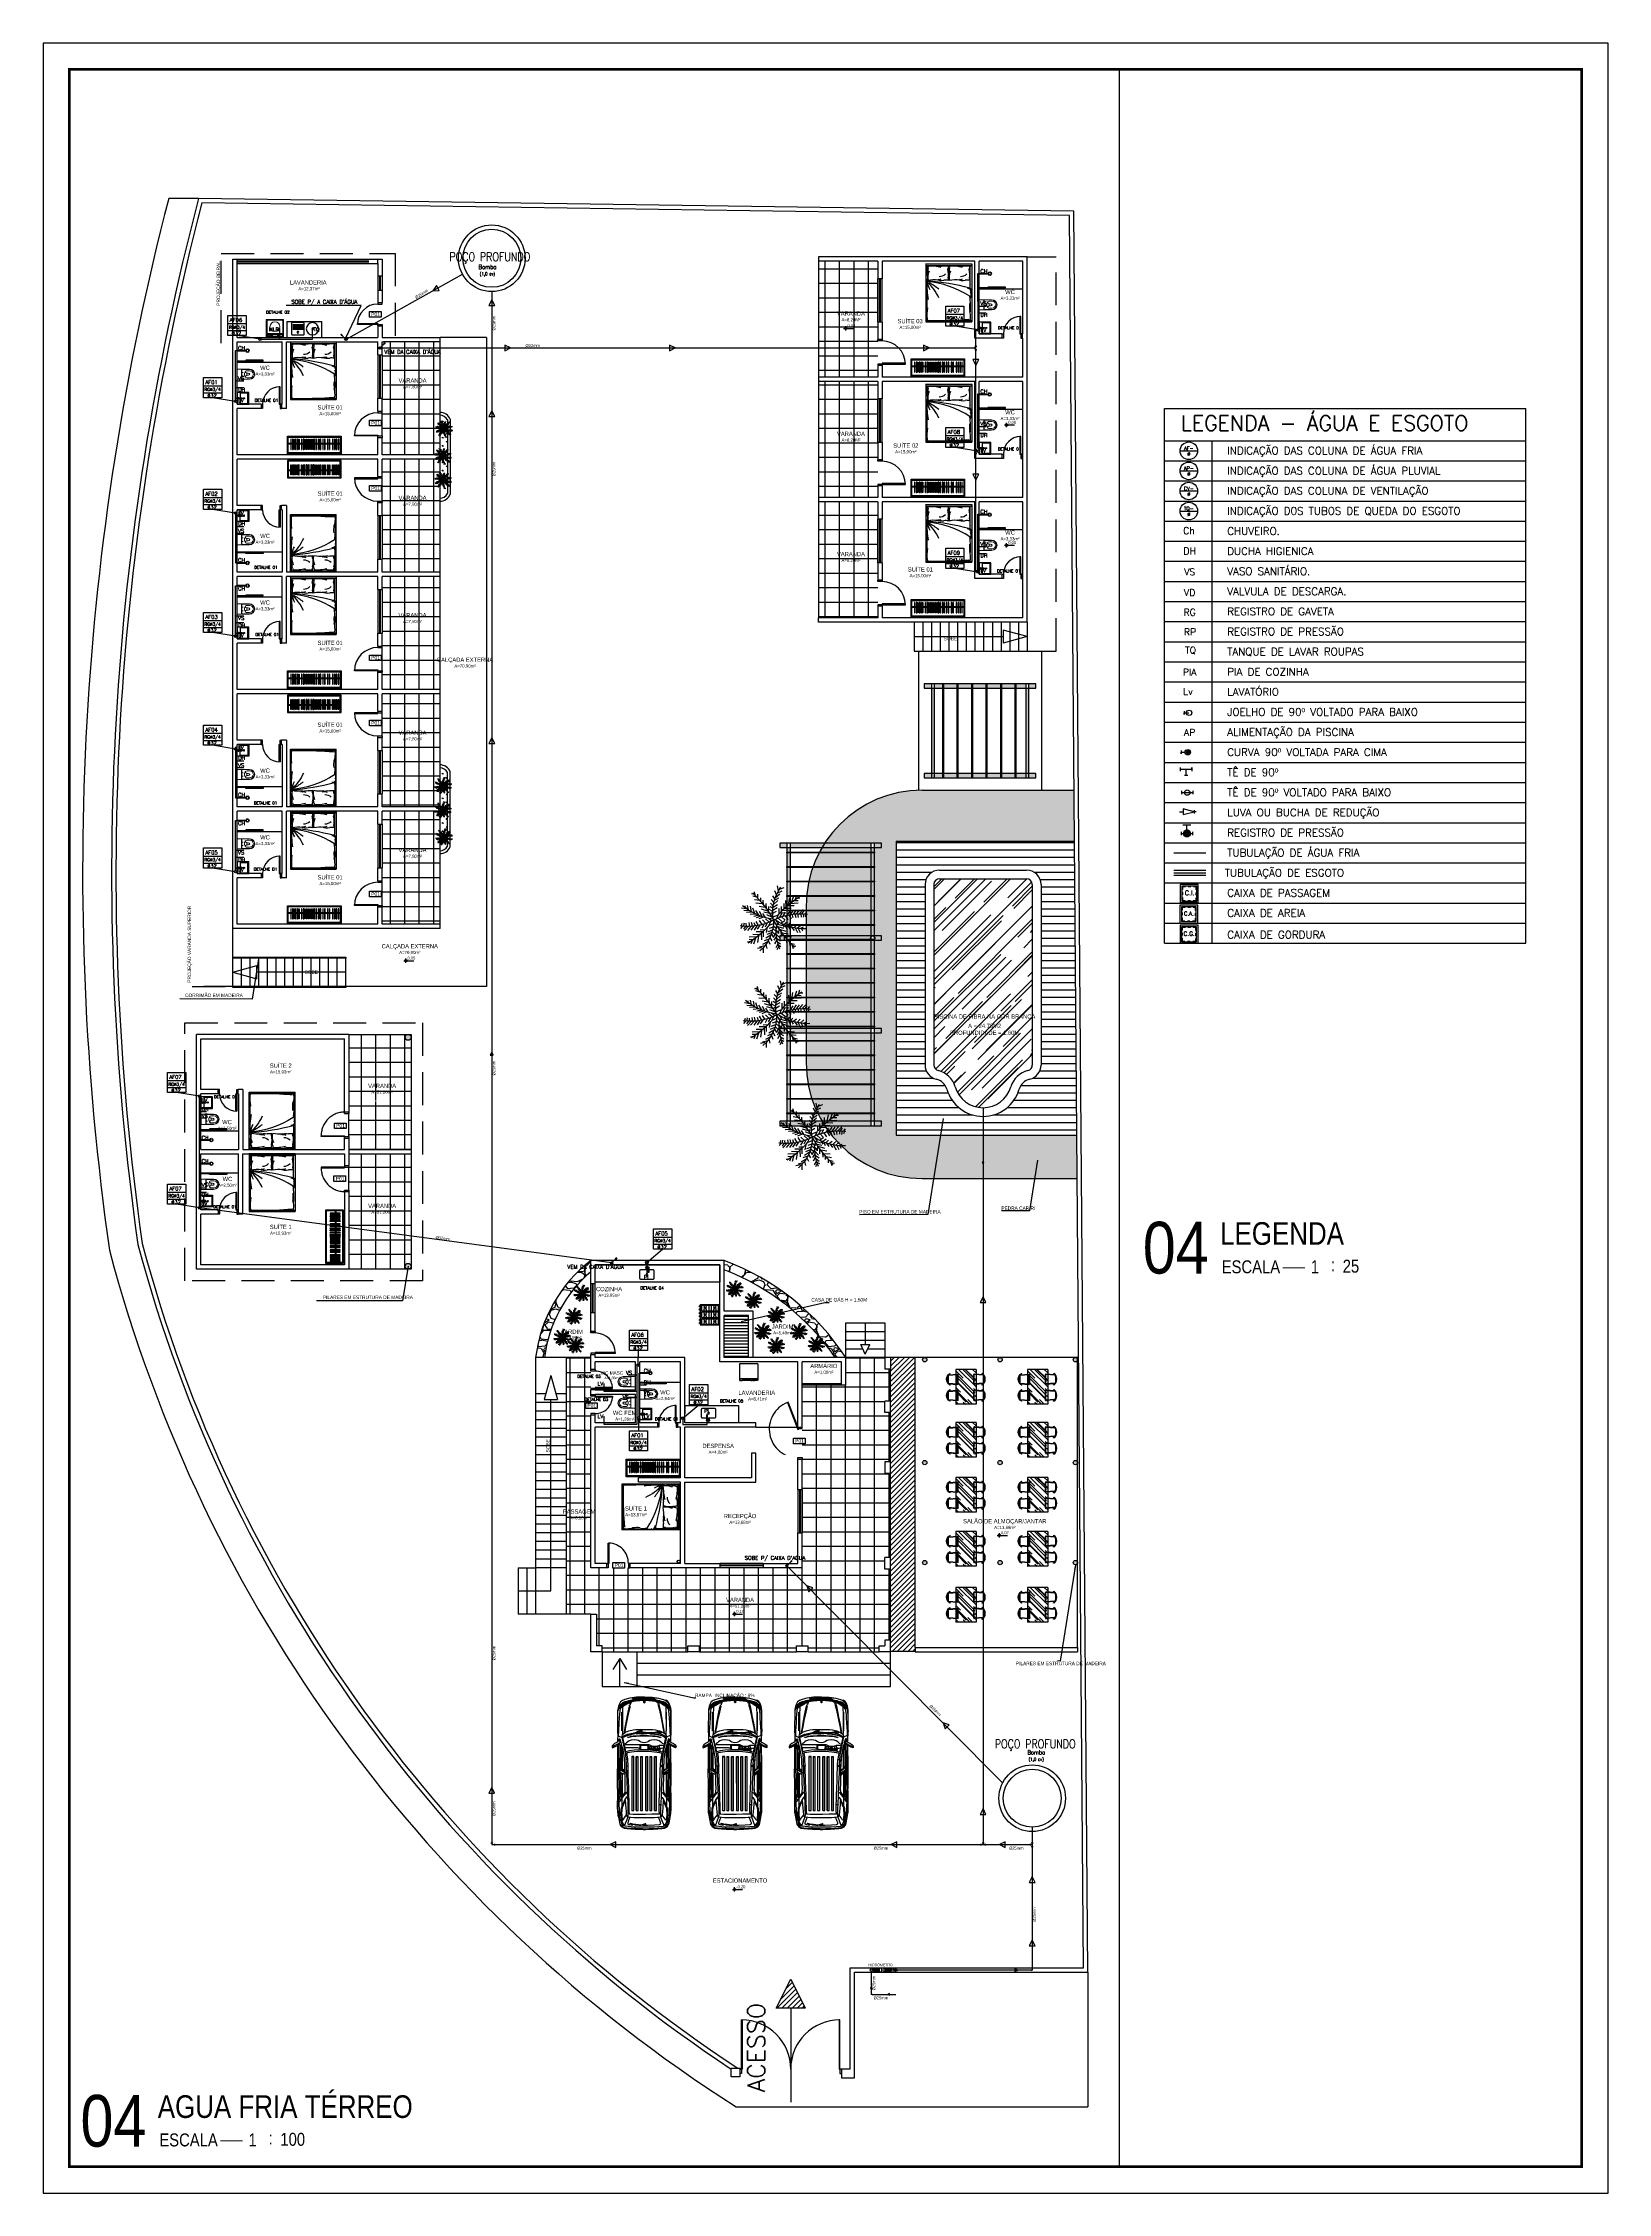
# Model space of a CAD drawing. Header units: millimetres. Extents: x 4156 to 4603, y 996 to 1078.
# Drawn here: x 4374.9 to 4434.3, y 996.2 to 1077.8 of the extents above; entities that cross this region are included whole.
import ezdxf
from ezdxf.enums import TextEntityAlignment as Align

# ---------------------------------------------------------------- set-up
doc = ezdxf.new("R2010")
doc.units = ezdxf.units.MM
doc.header["$LTSCALE"] = 20
for name, pattern in [('CONTINU', [0]), ('DASHDOT', [1, 0.5, -0.25, 0, -0.25]), ('HIDDEN', [0.375, 0.25, -0.125]), ('HIDDEN2', [0.1875, 0.125, -0.0625]), ('HIDDENX2', [0.75, 0.5, -0.25]), ('LS', [0.5, 0.25, -0.25])]:
    doc.linetypes.add(name, pattern=pattern)
for name, color, linetype in [('-HIDRO', 8, 'Continuous'), ('a-pem-m', 6, 'Continuous'), ('A-PEN-W', 7, 'Continuous'), ('AF', 5, 'Continuous'), ('ARREDI_attrezzature', 175, 'Continuous'), ('CONEXÃO_HIDRÁULICA', 2, 'Continuous'), ('COTA', 7, 'Continuous'), ('COTAS', 7, 'Continuous'), ('COTAS01', 7, 'Continuous'), ('Diametro', 2, 'Continuous'), ('E-txt-g', 3, 'Continuous'), ('E-TXT-Y', 2, 'Continuous'), ('Eixo', 4, 'HIDDENX2'), ('Esgoto', 5, 'Continuous'), ('ESPECIFICAÇÃO02', 7, 'Continuous'), ('HID-TUBPRIMARIO', 5, 'Continuous'), ('HIDROGRAFIA', 4, 'Continuous'), ("LINHA - PROJETU'S", 1, 'Continuous'), ('MOB', 251, 'Continuous'), ('OITI_AF_TEXTOS INDICAÇÕES', 2, 'Continuous'), ('P2', 1, 'Continuous'), ('Prumadas_L', 1, 'Continuous'), ('Prumadas_Q', 3, 'Continuous'), ('Prumadas_T', 2, 'Continuous'), ('TEXTO', 3, 'Continuous'), ('Tgdados', 3, 'Continuous'), ('TigreCad', 3, 'Continuous'), ('Tinterno', 9, 'Continuous'), ('TUBULAÇÃO_ESGOTO', 5, 'Continuous'), ('TUBULAÇÃO_HIDRÁULICA', 5, 'Continuous'), ('TXT_0', 7, 'Continuous'), ('TXT_1', 2, 'Continuous'), ('TXT_2', 6, 'Continuous'), ('VE', 118, 'Continuous')]:
    doc.layers.add(name, color=color, linetype=linetype)
doc.layers.add('E-Lay-9', color=9, linetype='Continuous', lineweight=9)
doc.layers.add('E-Txt-W', color=7, linetype='Continuous', lineweight=20)
doc.styles.add('100-25', font='ROMANS.shx', dxfattribs={"height": 0.12})
doc.styles.add('ADITIVOCAD', font='ROMANS.shx')
doc.styles.add('CARIMBO_DADOS', font='arial.ttf', dxfattribs={"height": 0.1})
doc.styles.add('F2', font='ARIALN.TTF')
doc.styles.add('R80', font='simplex.shx', dxfattribs={"height": 12})
doc.styles.add('REG60', font='romans.shx', dxfattribs={"width": 0.8, "height": 0.15})
doc.styles.add('REG80', font='romans.shx', dxfattribs={"width": 0.8, "height": 0.2})
doc.styles.add('ROMANS', font='romans__.ttf', dxfattribs={"height": 0.1})
doc.styles.get("Standard").update_dxf_attribs({"font": 'arial.ttf'})
doc.dimstyles.get("Standard").update_dxf_attribs({"dimtxt": 0.18, "dimasz": 0.18, "dimexe": 0.18, "dimexo": 0.0625, "dimgap": 0.09, "dimtad": 0, "dimtih": 1, "dimtoh": 1, "dimdec": 4, "dimzin": 0, "dimdsep": 46, "dimtxsty": 'Standard', "dimcen": 0.09, "dimadec": 0, "dimazin": 0, "dimtfac": 1, "dimtdec": 4, "dimtofl": 0, "dimtmove": 0, "dimatfit": 3, "dimfxl": 1, "dimtolj": 1, "dimtzin": 0, "dimarcsym": 0})
pattern_1 = [(228.0128, (2081.87633, 526.86225), (-8.7999980554, -9.9000014758), [0.1479896, -14.6509968]), (184.9697, (2081.77733, 526.752247), (13.2000011567, 1.0999904377), [0.2539548, -25.1415175]), (132.5104, (2081.52433, 526.73025), (10.9999897902, -12.1000095413), [0.1790668, -17.7276352]), (267.2737, (2081.09533, 526.45525), (1.0999956195, 22.0000003245), [0.2312618, -22.8949138]), (292.8337, (2081.08433, 526.22425), (-5.500010896, 13.199996053), [0.2267705, -22.4503103]), (357.2737, (2081.17233, 526.01525), (-22.0000003245, 1.0999956195), [0.2312618, -22.8949138]), (37.6942, (2081.40333, 526.004247), (-14.3000080802, -10.9999894457), [0.3058319, -30.2773339]), (72.2553, (2081.64533, 526.191247), (7.700011839, 24.1999958544), [0.2887368, -28.5849531]), (121.4296, (2081.73333, 526.466247), (-8.8000090576, 14.2999945401), [0.232045, -22.9724803]), (175.2364, (2081.61233, 526.66425), (12.100001041, -1.099990686), [0.2649152, -12.9808393]), (222.3974, (2081.34833, 526.686247), (-13.2000080862, -12.0999912902), [0.3425928, -33.9167125]), (138.8141, (2082.18433, 526.44425), (-7.7000032415, 6.5999970447), [0.1169311, -11.5762284]), (171.4692, (2082.09633, 526.52125), (14.2999981133, -2.200008701), [0.2224607, -22.0236621]), (225, (2081.8763, 526.55425), (-4e-16, -1.10000034), [0.1555631, -1.4000712]), (203.1986, (2081.79933, 526.68625), (5.499999704, 2.200001458), [0.0837738, -8.2935765]), (291.8014, (2081.72233, 526.65325), (-1.099999902, 3.3000003), [0.1184733, -5.8052082]), (30.9638, (2081.76633, 526.54325), (3.299997825, 2.200002732), [0.1924219, -6.2216253]), (161.5651, (2081.93133, 526.64225), (2.20000048, -1.099998244), [0.1391401, -3.3393657]), (16.3895, (2081.08433, 526.65325), (11.0000024183, 3.2999919808), [0.19492, -19.2971295]), (70.3462, (2081.27133, 526.70825), (-4.399994772, -12.1000023492), [0.1635271, -16.1891488]), (293.1986, (2081.93133, 526.86225), (-2.200001458, 5.499999704), [0.1675465, -8.2098038]), (343.6105, (2081.99733, 526.70825), (-11.0000024183, 3.2999919808), [0.19492, -19.2971295]), (339.444, (2081.08433, 525.97125), (-5.500002029, 2.199995596), [0.187968, -9.2104364]), (294.7751, (2081.26033, 525.90525), (-5.4999914082, 12.100003764), [0.1574958, -15.5921073]), (66.8014, (2081.94233, 525.76225), (2.200001458, 5.499999704), [0.1675465, -8.2098038]), (17.354, (2082.00833, 525.91625), (-14.300002221, -4.3999939525), [0.1843941, -18.2549664]), (69.444, (2081.40333, 525.76225), (-2.199995596, -5.500002029), [0.093984, -9.3044204]), (101.3099, (2081.87633, 525.76225), (-1.099997395, 4.400000827), [0.056089, -5.5528319]), (165.9638, (2081.86533, 525.81725), (3.3000006, -1.099997863), [0.2267705, -4.308645]), (186.009, (2081.64533, 525.87225), (10.999999726, 1.0999992492), [0.210155, -20.8053153]), (303.6901, (2081.76633, 526.44425), (-1.100001468, 2.199999514), [0.1586442, -3.8074619]), (353.1572, (2081.85433, 526.312247), (18.699999302, -2.2000087977), [0.2769734, -27.4203193]), (60.9454, (2082.12933, 526.27925), (-4.40000003, -7.700000423), [0.1132516, -11.2119414]), (90, (2082.1843, 526.3782), (-1.1, 1.1), [0.066, -1.034]), (120.2564, (2081.62333, 525.90525), (4.3999943755, -7.7000027014), [0.1528164, -15.128872]), (48.0128, (2081.54633, 526.03725), (8.7999980554, 9.9000014758), [0.2959792, -14.5030072]), (360, (2081.7443, 526.2572), (1.1, 1.1), [0.286, -0.814]), (325.3048, (2082.03033, 526.25725), (-10.9999936849, 7.7000094706), [0.1739254, -17.2186014]), (254.0546, (2082.17333, 526.15825), (-1.099999878, -4.400000139), [0.1601622, -7.8479588]), (207.646, (2082.12933, 526.004247), (-20.8999953879, -11.0000084845), [0.2607715, -25.8164214]), (175.4261, (2081.89833, 525.883247), (-14.30000061414, 1.0999942813), [0.2758789, -27.3119814])]
pattern_2 = [(90, (2047.3071, 653.99654), (-0.55, 3e-16), []), (180, (2047.3071, 653.99654), (-3e-16, -0.55), [])]

# ---------------------------------------------------------------- blocks, each defined once
blk = doc.blocks.new('FLOR2')
at = {"layer": 'VE', "color": 8}
for p, q in [((-80, 253), (-102, 282)), ((-75, 224), (-102, 246)), ((-66, 186), (-93, 208)), ((-83, 267), (-72, 290)), ((-77, 238), (-65, 269)), ((-69, 200), (-48, 241)), ((-61, 166), (-31, 214)), ((49, 200), (17, 234)), ((44, 167), (17, 210)), ((52, 229), (26, 258)), ((54, 258), (41, 273)), ((42, 157), (75, 195)), ((48, 191), (80, 229)), ((51, 215), (80, 258)), ((53, 244), (74, 286)), ((188, 178), (161, 191)), ((197, 193), (175, 202)), ((193, 186), (219, 189)), ((-248, 123), (-283, 102)), ((-229, 122), (-259, 154)), ((-209, 119), (-251, 98)), ((-190, -16), (-242, 10)), ((-171, 110), (-217, 98)), ((-195, 116), (-211, 147)), ((-162, -11), (-204, 23)), ((-143, 101), (-184, 85)), ((-138, -6), (-174, 21)), ((-157, 106), (-168, 137)), ((-111, 87), (-161, 77)), ((-104, -3), (-140, 24)), ((-129, 95), (-135, 128)), ((-92, 76), (-133, 60)), ((-79, 0), (-115, 28)), ((-71, 63), (-110, 47)), ((-101, 81), (-107, 115)), ((-58, 153), (-91, 179)), ((-84, 72), (-80, 98)), ((-45, 110), (-83, 141)), ((-50, 47), (-83, 34)), ((-36, 82), (-75, 107)), ((-35, -8), (-70, 1)), ((-28, 27), (-69, 0)), ((-61, 56), (-57, 90)), ((-51, 128), (-27, 175)), ((-25, 50), (-48, 61)), ((-39, 91), (-20, 146)), ((-31, 67), (-12, 113)), ((-19, 33), (-9, 79)), ((-11, 15), (8, 51)), ((17, 74), (2, 113)), ((27, 103), (7, 147)), ((8, 14), (8, 51)), ((35, 128), (17, 176)), ((18, -12), (54, 12)), ((19, 20), (55, 12)), ((23, 90), (60, 113)), ((29, 26), (26, 68)), ((31, 113), (65, 137)), ((44, 35), (83, 29)), ((55, 42), (49, 84)), ((81, 61), (67, 100)), ((67, 51), (106, 45)), ((74, 13), (115, -7)), ((105, 81), (90, 117)), ((98, 75), (137, 72)), ((104, 16), (130, 47)), ((125, 101), (109, 124)), ((116, 91), (160, 89)), ((142, 118), (121, 144)), ((123, 19), (159, -8)), ((128, 20), (162, 65)), ((158, 136), (135, 160)), ((135, 110), (178, 110)), ((147, 23), (189, -11)), ((151, 128), (196, 131)), ((174, 158), (153, 176)), ((162, 26), (196, 73)), ((166, 147), (213, 152)), ((175, 29), (226, 2)), ((180, 166), (207, 166)), ((190, 32), (234, 86)), ((209, 38), (259, 20)), ((228, 43), (249, 73)), ((234, 50), (270, 39)), ((256, 53), (276, 71)), ((-261, -36), (-297, -24)), ((-272, -40), (-292, -59)), ((-224, -25), (-274, -7)), ((-244, -31), (-265, -60)), ((-205, -20), (-249, -73)), ((-208, -174), (-234, -177)), ((-181, -135), (-229, -140)), ((-195, -154), (-223, -154)), ((-212, -181), (-190, -190)), ((-177, -14), (-211, -60)), ((-166, -116), (-211, -119)), ((-203, -166), (-176, -179)), ((-150, -98), (-193, -98)), ((-190, -146), (-168, -164)), ((-143, -7), (-178, -52)), ((-131, -79), (-176, -77)), ((-173, -124), (-150, -147)), ((-157, -105), (-137, -132)), ((-113, -62), (-153, -60)), ((-119, -4), (-145, -35)), ((-141, -88), (-124, -111)), ((-82, -38), (-121, -33)), ((-120, -69), (-105, -105)), ((-90, -3), (-117, -34)), ((-59, -22), (-98, -16)), ((-59, -171), (-98, -175)), ((-96, -49), (-82, -88)), ((-45, -138), (-81, -148)), ((-70, -29), (-64, -72)), ((-37, -114), (-69, -119)), ((-29, -85), (-68, -96)), ((-63, -179), (-44, -219)), ((-24, -57), (-62, -72)), ((-50, -150), (-41, -185)), ((-44, -15), (-41, -57)), ((-40, -122), (-28, -153)), ((-31, -100), (-17, -124)), ((-25, -70), (-13, -100)), ((-17, -15), (-5, -46)), ((5, -32), (-13, -79)), ((16, -54), (-3, -100)), ((24, -79), (5, -134)), ((10, -38), (32, -49)), ((36, -116), (12, -162)), ((46, -154), (15, -201)), ((21, -70), (60, -95)), ((30, -98), (67, -128)), ((33, -20), (32, -58)), ((42, -26), (71, -6)), ((42, -141), (76, -167)), ((51, -63), (59, -95)), ((51, -174), (78, -196)), ((54, -32), (57, -66)), ((64, -74), (111, -79)), ((66, -37), (101, -13)), ((75, -83), (82, -127)), ((80, -42), (82, -69)), ((87, -94), (128, -99)), ((89, -45), (126, -21)), ((102, -109), (98, -145)), ((99, -49), (112, -81)), ((109, -52), (156, -33)), ((109, -116), (150, -121)), ((121, -130), (119, -163)), ((129, -57), (142, -88)), ((131, -143), (171, -149)), ((138, -151), (135, -176)), ((144, -60), (181, -36)), ((146, -162), (178, -167)), ((159, -62), (176, -90)), ((173, -63), (216, -42)), ((198, -64), (220, -91)), ((213, -64), (249, -35)), ((232, -63), (268, -88)), ((240, -55), (269, -28)), ((-84, -217), (-113, -232)), ((-71, -194), (-111, -203)), ((-90, -226), (-81, -245)), ((-76, -202), (-60, -237)), ((54, -187), (32, -229)), ((62, -226), (49, -257)), ((67, -254), (56, -278)), ((59, -212), (86, -234)), ((65, -241), (86, -270))]:
    blk.add_line(p, q, dxfattribs=at)
for centre, radius, start, end in [((1088, 462), 1187, 188.516, 202.6061), ((-212, 435), 475, 295.4351, 330.987), ((-486, 269), 540, 336.1944, 2.2987), ((-27, -730), 732, 93.4205, 111.3892), ((-266, -219), 343, 41.079, 90.2435), ((196, -423), 475, 115.4351, 150.987), ((-482, 28), 467, 321.3423, 356.988), ((201, 279), 343, 232.5988, 281.7634), ((-1103, -450), 1187, 8.516, 22.6061), ((-112, 350), 262, 304.4561, 313.2891), ((11, 743), 732, 273.4205, 291.3892), ((-241, -435), 473, 32.1218, 54.7349)]:
    blk.add_arc(centre, radius, start, end, dxfattribs=at)
blk = doc.blocks.new('TXT-AMB75')
at = {"layer": 'E-txt-g', "style": 'REG80', "width": 0.8, "flags": 8}
blk.add_attdef('TXT', text='', height=0.2, dxfattribs=at).set_placement((0.01, 0.3), align=Align.CENTER)
at = {"layer": 'E-Txt-W', "style": 'REG60', "width": 0.8, "flags": 8}
blk.add_attdef('TXT', text='', height=0.15, dxfattribs=at).set_placement((0.01, 0.03), align=Align.CENTER)
blk = doc.blocks.new('cadeira3')
at = {"color": 8}
for p, q in [((326.2, -207.8), (327.7, -208.9)), ((332.1, -203.5), (329.2, -240.8)), ((334.3, -201.7), (331.2, -241)), ((371.3, -241.5), (331.7, -241.5)), ((371.3, -243.5), (331.7, -243.5)), ((335.9, -200.5), (367.1, -200.5)), ((339.4, -198.5), (363.6, -198.5)), ((368.7, -201.7), (371.8, -241)), ((370.9, -203.5), (373.8, -240.8)), ((376.8, -207.8), (375.3, -208.9))]:
    blk.add_line(p, q, dxfattribs=at)
for centre, radius, start, end in [((351.5, -223.9), 30, 32.59097, 147.40903), ((351.5, -223.9), 28.2, 133.47386, 147.66894), ((331.7, -241), 2.5, 175.52762, 270), ((331.7, -241), 0.5, 175.52762, 270), ((351.5, -223.9), 28.2, 115.49352, 133.47386), ((351.5, -223.9), 28.2, 64.50648, 115.49352), ((351.5, -223.9), 28.2, 46.52614, 64.50648), ((351.5, -223.9), 28.2, 32.33106, 46.52614), ((371.3, -241), 2.5, 270, 4.47238), ((371.3, -241), 0.5, 270, 4.47238)]:
    blk.add_arc(centre, radius, start, end, dxfattribs=at)
blk = doc.blocks.new('NV')
at = {"color": 4, "linetype": 'ByBlock', "ltscale": 0.5}
for p, q in [((-1.41, -0.14), (-1.41, 0.11)), ((-1.54, -0.02), (-0.95, -0.02))]:
    blk.add_line(p, q, dxfattribs=at)
at = {"color": 4, "ltscale": 2.5}
blk.add_circle((-1.41, -0.02), 0.0622, dxfattribs=at)
at = {"color": 4}
for points in [[(-1.41, -0.02), (-1.46, 0.03), (-1.48, -0.02), (-1.47, 0.01)], [(-1.41, -0.02), (-1.41, 0.04), (-1.46, 0.03), (-1.44, 0.04)], [(-1.41, -0.02), (-1.35, -0.02), (-1.37, -0.06), (-1.36, -0.04)], [(-1.41, -0.02), (-1.37, -0.06), (-1.41, -0.08), (-1.39, -0.08)]]:
    blk.add_solid(points, dxfattribs=at)
at = {"layer": 'E-Txt-W', "color": 4, "ltscale": 2.5, "style": 'F2'}
blk.add_attdef('COTAPISO', (-1.31, 0.07), '', height=0.15, dxfattribs=at)
blk = doc.blocks.new('Cuba coz')
at = {"color": 8}
blk.add_line((7.5, -4.5), (7.5, -2.4), dxfattribs=at)
for points in [[(6.7, 1.7), (6, 1.7, 0.546464), (4.4, -0.7, -0.10784), (4.5, -1.1), (4.5, -5.5)], [(11.7, 2.5), (8, 2.5, 0.133256), (7.3, 2.3, 0.106756), (6.7, 1.8, 0.082828), (6.3, 1, 0.071352), (6.2, 0, 0.071352), (6.3, -1, 0.082828), (6.7, -1.8, 0.106756), (7.3, -2.3, 0.133256), (8, -2.5), (11.7, -2.5)], [(13.4, -6.5), (13.4, -20, 0.414214), (17.4, -24), (44.4, -24, 0.414214), (48.4, -20), (48.4, 20, 0.414214), (44.4, 24), (17.4, 24, 0.414214), (13.4, 20), (13.4, 0.7)], [(4.4, -0.7, 0.293273), (6, -1.8), (6.7, -1.8)], [(13.4, -1), (13.4, -4.5, 0.414214)]]:
    blk.add_lwpolyline(points, format="xyb", dxfattribs=at)
for points in [[(11.7, -2.5, 0.133256), (12.4, -2.3, 0.106756), (13, -1.8, 0.082828), (13.3, -1, 0.071352), (13.5, 0, 0.071352), (13.3, 1, 0.082828), (13, 1.8, 0.106756), (12.4, 2.3, 0.133256), (11.7, 2.5, 0.133256), (11.1, 2.3, 0.106756), (10.5, 1.8, 0.082828), (10.1, 1, 0.071352), (10, 0, 0.071352), (10.1, -1, 0.082828), (10.5, -1.8, 0.106756), (11.1, -2.3, 0.133256)], [(12.5, 0.7, 0.133256), (12.3, 0.7, 0.106756), (12.1, 0.5, 0.082828), (12, 0.3, 0.071352), (11.9, 0, 0.071352), (12, -0.3, 0.082828), (12.1, -0.5, 0.106756), (12.3, -0.7, 0.133256), (12.5, -0.8, 0.133256), (12.7, -0.7, 0.106756), (12.8, -0.5, 0.082828), (13, -0.3, 0.071352), (13, 0, 0.071352), (13, 0.3, 0.082828), (12.8, 0.5, 0.106756), (12.7, 0.7, 0.133256)], [(6, -6.5), (23, -6.5, 1), (23, -4.5), (6, -4.5, 1)]]:
    blk.add_lwpolyline(points, format="xyb", close=True, dxfattribs=at)
for radius in [3, 1.75]:
    blk.add_circle((30.9, 0), radius, dxfattribs=at)
for centre, radius, start, end in [((6, 0), 3.5, 45.58469, 244.62307), ((6, -5.5), 1.5, 41.81031, 318.18969), ((6, 0), 3.5, 295.37693, 314.41531), ((23, -5.5), 1.25, 233.1301, 126.8699)]:
    blk.add_arc(centre, radius, start, end, dxfattribs=at)
blk = doc.blocks.new('Fogão03_6')
at = {"layer": 'a-pem-m', "color": 8}
for p, q in [((-0.35, -0.65), (-0.35, 0)), ((-0.35, 0), (0.35, 0)), ((-0.35, 0), (0.35, 0)), ((-0.35, -0.65), (-0.35, 0)), ((-0.35, -0.65), (0.35, -0.65)), ((-0.35, -0.65), (0.35, -0.65)), ((-0.33, -0.59), (-0.33, -0.03)), ((-0.33, -0.59), (-0.33, -0.03)), ((-0.33, -0.103), (-0.28, -0.103)), ((-0.33, -0.103), (-0.28, -0.103)), ((-0.33, -0.186), (-0.28, -0.186)), ((-0.33, -0.186), (-0.28, -0.186)), ((-0.33, -0.269), (-0.137, -0.269)), ((-0.33, -0.269), (-0.137, -0.269)), ((-0.33, -0.351), (-0.137, -0.351)), ((-0.33, -0.351), (-0.137, -0.351)), ((-0.33, -0.434), (-0.28, -0.434)), ((-0.33, -0.434), (-0.28, -0.434)), ((-0.33, -0.517), (-0.28, -0.517)), ((-0.33, -0.517), (-0.28, -0.517)), ((-0.32, -0.02), (-0.147, -0.02)), ((-0.32, -0.02), (-0.147, -0.02)), ((-0.32, -0.6), (-0.147, -0.6)), ((-0.32, -0.6), (-0.147, -0.6)), ((-0.307, -0.65), (-0.307, -0.67)), ((-0.307, -0.65), (-0.307, -0.67)), ((-0.267, -0.66), (-0.307, -0.66)), ((-0.267, -0.66), (-0.307, -0.66)), ((-0.267, -0.67), (-0.307, -0.67)), ((-0.267, -0.67), (-0.307, -0.67)), ((-0.267, -0.65), (-0.267, -0.67)), ((-0.267, -0.65), (-0.267, -0.67)), ((-0.2, -0.65), (-0.2, -0.67)), ((-0.2, -0.65), (-0.2, -0.67)), ((-0.16, -0.66), (-0.2, -0.66)), ((-0.16, -0.66), (-0.2, -0.66)), ((-0.16, -0.67), (-0.2, -0.67)), ((-0.16, -0.67), (-0.2, -0.67)), ((-0.187, -0.103), (-0.137, -0.103)), ((-0.187, -0.103), (-0.137, -0.103)), ((-0.187, -0.186), (-0.137, -0.186)), ((-0.187, -0.186), (-0.137, -0.186)), ((-0.187, -0.434), (-0.137, -0.434)), ((-0.187, -0.434), (-0.137, -0.434)), ((-0.187, -0.517), (-0.137, -0.517)), ((-0.187, -0.517), (-0.137, -0.517)), ((-0.16, -0.65), (-0.16, -0.67)), ((-0.16, -0.65), (-0.16, -0.67)), ((-0.137, -0.59), (-0.137, -0.03)), ((-0.137, -0.59), (-0.137, -0.03)), ((-0.097, -0.59), (-0.097, -0.03)), ((-0.097, -0.59), (-0.097, -0.03)), ((-0.097, -0.103), (-0.047, -0.103)), ((-0.097, -0.103), (-0.047, -0.103)), ((-0.097, -0.186), (-0.047, -0.186)), ((-0.097, -0.186), (-0.047, -0.186)), ((-0.097, -0.269), (0.097, -0.269)), ((-0.097, -0.269), (0.097, -0.269)), ((-0.097, -0.351), (0.097, -0.351)), ((-0.097, -0.351), (0.097, -0.351)), ((-0.097, -0.434), (-0.047, -0.434)), ((-0.097, -0.434), (-0.047, -0.434)), ((-0.097, -0.517), (-0.047, -0.517)), ((-0.097, -0.517), (-0.047, -0.517)), ((-0.087, -0.02), (0.087, -0.02)), ((-0.087, -0.02), (0.087, -0.02)), ((-0.087, -0.6), (0.087, -0.6)), ((-0.087, -0.6), (0.087, -0.6)), ((-0.073, -0.65), (-0.073, -0.67)), ((-0.073, -0.65), (-0.073, -0.67)), ((-0.034, -0.66), (-0.073, -0.66)), ((-0.034, -0.66), (-0.073, -0.66)), ((-0.034, -0.67), (-0.073, -0.67)), ((-0.034, -0.67), (-0.073, -0.67)), ((-0.034, -0.65), (-0.034, -0.67)), ((-0.034, -0.65), (-0.034, -0.67)), ((0.034, -0.65), (0.034, -0.67)), ((0.034, -0.65), (0.034, -0.67)), ((0.073, -0.66), (0.034, -0.66)), ((0.073, -0.66), (0.034, -0.66)), ((0.073, -0.67), (0.034, -0.67)), ((0.073, -0.67), (0.034, -0.67)), ((0.047, -0.103), (0.097, -0.103)), ((0.047, -0.103), (0.097, -0.103)), ((0.047, -0.186), (0.097, -0.186)), ((0.047, -0.186), (0.097, -0.186)), ((0.047, -0.434), (0.097, -0.434)), ((0.047, -0.434), (0.097, -0.434)), ((0.047, -0.517), (0.097, -0.517)), ((0.047, -0.517), (0.097, -0.517)), ((0.073, -0.65), (0.073, -0.67)), ((0.073, -0.65), (0.073, -0.67)), ((0.097, -0.59), (0.097, -0.03)), ((0.097, -0.59), (0.097, -0.03)), ((0.137, -0.59), (0.137, -0.03)), ((0.137, -0.59), (0.137, -0.03)), ((0.137, -0.103), (0.187, -0.103)), ((0.137, -0.103), (0.187, -0.103)), ((0.137, -0.186), (0.187, -0.186)), ((0.137, -0.186), (0.187, -0.186)), ((0.137, -0.269), (0.33, -0.269)), ((0.137, -0.269), (0.33, -0.269)), ((0.137, -0.351), (0.33, -0.351)), ((0.137, -0.351), (0.33, -0.351)), ((0.137, -0.434), (0.187, -0.434)), ((0.137, -0.434), (0.187, -0.434)), ((0.137, -0.517), (0.187, -0.517)), ((0.137, -0.517), (0.187, -0.517)), ((0.147, -0.02), (0.32, -0.02)), ((0.147, -0.02), (0.32, -0.02)), ((0.147, -0.6), (0.32, -0.6)), ((0.147, -0.6), (0.32, -0.6)), ((0.16, -0.65), (0.16, -0.67)), ((0.16, -0.65), (0.16, -0.67)), ((0.2, -0.66), (0.16, -0.66)), ((0.2, -0.66), (0.16, -0.66)), ((0.2, -0.67), (0.16, -0.67)), ((0.2, -0.67), (0.16, -0.67)), ((0.2, -0.65), (0.2, -0.67)), ((0.2, -0.65), (0.2, -0.67)), ((0.267, -0.65), (0.267, -0.67)), ((0.267, -0.65), (0.267, -0.67)), ((0.307, -0.66), (0.267, -0.66)), ((0.307, -0.66), (0.267, -0.66)), ((0.307, -0.67), (0.267, -0.67)), ((0.307, -0.67), (0.267, -0.67)), ((0.28, -0.103), (0.33, -0.103)), ((0.28, -0.103), (0.33, -0.103)), ((0.28, -0.186), (0.33, -0.186)), ((0.28, -0.186), (0.33, -0.186)), ((0.28, -0.434), (0.33, -0.434)), ((0.28, -0.434), (0.33, -0.434)), ((0.28, -0.517), (0.33, -0.517)), ((0.28, -0.517), (0.33, -0.517)), ((0.307, -0.65), (0.307, -0.67)), ((0.307, -0.65), (0.307, -0.67)), ((0.33, -0.59), (0.33, -0.03)), ((0.33, -0.59), (0.33, -0.03)), ((0.35, -0.65), (0.35, 0)), ((0.35, -0.65), (0.35, 0))]:
    blk.add_line(p, q, dxfattribs=at)
for centre, radius in [((-0.233, -0.144), 0.0341), ((-0.233, -0.144), 0.0341), ((-0.233, -0.476), 0.0341), ((-0.233, -0.476), 0.0341), ((-0.233, -0.144), 0.02), ((-0.233, -0.144), 0.02), ((-0.233, -0.476), 0.02), ((-0.233, -0.476), 0.02), ((0, -0.144), 0.0341), ((0, -0.144), 0.0341), ((0, -0.476), 0.0341), ((0, -0.476), 0.0341), ((0, -0.144), 0.02), ((0, -0.144), 0.02), ((0, -0.476), 0.02), ((0, -0.476), 0.02), ((0.233, -0.144), 0.0341), ((0.233, -0.144), 0.0341), ((0.233, -0.476), 0.0341), ((0.233, -0.476), 0.0341), ((0.233, -0.144), 0.02), ((0.233, -0.144), 0.02), ((0.233, -0.476), 0.02), ((0.233, -0.476), 0.02)]:
    blk.add_circle(centre, radius, dxfattribs=at)
for centre, start, end in [((-0.32, -0.03), 89.99946, 179.99964), ((-0.32, -0.03), 89.99946, 179.99964), ((-0.32, -0.59), 179.99964, 269.99946), ((-0.32, -0.59), 179.99964, 269.99946), ((-0.147, -0.03), 359.99964, 89.99946), ((-0.147, -0.03), 359.99964, 89.99946), ((-0.147, -0.59), 269.99946, 359.99964), ((-0.147, -0.59), 269.99946, 359.99964), ((-0.087, -0.03), 89.99946, 179.99964), ((-0.087, -0.03), 89.99946, 179.99964), ((-0.087, -0.59), 179.99964, 269.99946), ((-0.087, -0.59), 179.99964, 269.99946), ((0.087, -0.03), 359.99964, 89.99946), ((0.087, -0.03), 359.99964, 89.99946), ((0.087, -0.59), 269.99946, 359.99964), ((0.087, -0.59), 269.99946, 359.99964), ((0.147, -0.03), 89.99946, 179.99964), ((0.147, -0.03), 89.99946, 179.99964), ((0.147, -0.59), 179.99964, 269.99946), ((0.147, -0.59), 179.99964, 269.99946), ((0.32, -0.03), 359.99964, 89.99946), ((0.32, -0.03), 359.99964, 89.99946), ((0.32, -0.59), 269.99946, 359.99964), ((0.32, -0.59), 269.99946, 359.99964)]:
    blk.add_arc(centre, 0.01, start, end, dxfattribs=at)
blk = doc.blocks.new('GELAD-VS')
at = {"color": 8}
blk.add_line((-0.096, -0.313), (-0.096, -0.315), dxfattribs=at)
for points in [[(-0.295, 0.27), (0.34, 0.27)], [(-0.295, 0.27), (-0.295, -0.252)], [(0.34, 0.27), (0.34, -0.252)], [(-0.295, -0.252), (0.34, -0.252)], [(-0.292, -0.267), (-0.292, -0.286), (-0.291, -0.29), (-0.291, -0.294), (-0.289, -0.298), (-0.286, -0.301), (-0.283, -0.304), (-0.28, -0.306), (-0.276, -0.308), (-0.272, -0.309), (-0.269, -0.309), (-0.265, -0.31), (-0.261, -0.31), (-0.258, -0.31), (-0.254, -0.311), (-0.251, -0.311), (-0.247, -0.312), (-0.243, -0.312), (-0.24, -0.312), (-0.236, -0.313), (-0.232, -0.313), (-0.228, -0.313), (-0.225, -0.314), (-0.221, -0.314), (-0.218, -0.314), (-0.214, -0.315), (-0.21, -0.315), (-0.206, -0.315), (-0.203, -0.315), (-0.199, -0.315), (-0.196, -0.315), (-0.192, -0.316), (-0.188, -0.316), (-0.184, -0.316), (-0.181, -0.316), (-0.177, -0.316), (-0.174, -0.316), (-0.17, -0.317), (-0.166, -0.317), (-0.162, -0.317), (-0.159, -0.317), (-0.155, -0.317), (-0.151, -0.317), (-0.148, -0.317), (-0.144, -0.317), (-0.14, -0.317), (-0.137, -0.317), (-0.133, -0.317), (-0.129, -0.316), (-0.126, -0.316), (-0.122, -0.316), (-0.118, -0.316), (-0.115, -0.316), (-0.111, -0.316), (-0.107, -0.315), (-0.104, -0.315), (-0.1, -0.315), (-0.096, -0.315)], [(-0.29, -0.265), (-0.29, -0.265), (-0.29, -0.265), (-0.29, -0.265), (-0.29, -0.265), (-0.29, -0.265), (-0.29, -0.265), (-0.291, -0.265), (-0.291, -0.265), (-0.291, -0.266), (-0.291, -0.266), (-0.291, -0.266), (-0.291, -0.266), (-0.291, -0.266), (-0.291, -0.266), (-0.291, -0.267)], [(-0.124, -0.265), (-0.29, -0.265)], [(-0.286, -0.252), (-0.286, -0.265)], [(-0.264, -0.265), (-0.264, -0.265), (-0.264, -0.265), (-0.264, -0.265), (-0.264, -0.265), (-0.264, -0.265), (-0.264, -0.265), (-0.264, -0.265), (-0.264, -0.265)], [(-0.262, -0.267), (-0.262, -0.266), (-0.262, -0.266), (-0.262, -0.266), (-0.262, -0.266), (-0.262, -0.266), (-0.262, -0.266), (-0.262, -0.265), (-0.263, -0.265), (-0.263, -0.265), (-0.263, -0.265), (-0.264, -0.265), (-0.264, -0.265)], [(-0.262, -0.267), (-0.262, -0.269)], [(-0.249, -0.283), (-0.251, -0.282), (-0.254, -0.281), (-0.256, -0.28), (-0.258, -0.278), (-0.26, -0.276), (-0.261, -0.274), (-0.262, -0.271), (-0.262, -0.269)], [(-0.112, -0.265), (-0.146, -0.275), (-0.18, -0.281), (-0.215, -0.284), (-0.249, -0.283)], [(-0.124, -0.265), (-0.122, -0.265), (-0.121, -0.265), (-0.119, -0.265), (-0.119, -0.265), (-0.118, -0.265)], [(-0.121, -0.265), (-0.122, -0.265)], [(-0.118, -0.265), (-0.118, -0.265)], [(-0.112, -0.265), (-0.113, -0.265), (-0.113, -0.265), (-0.113, -0.265), (-0.114, -0.265), (-0.114, -0.265), (-0.114, -0.265), (-0.115, -0.265), (-0.116, -0.265), (-0.116, -0.265), (-0.117, -0.265), (-0.118, -0.265), (-0.118, -0.265)], [(-0.118, -0.265), (-0.118, -0.265)], [(-0.112, -0.265), (-0.096, -0.265)], [(-0.097, -0.265), (-0.112, -0.265), (-0.112, -0.265), (-0.112, -0.265), (-0.112, -0.265), (-0.112, -0.265)], [(-0.097, -0.265), (-0.097, -0.265), (-0.097, -0.265), (-0.097, -0.265), (-0.097, -0.265), (-0.097, -0.265), (-0.097, -0.265), (-0.097, -0.265), (-0.097, -0.265), (-0.097, -0.265), (-0.097, -0.265), (-0.097, -0.265), (-0.097, -0.265)], [(-0.096, -0.265), (0.34, -0.265)], [(-0.096, -0.265), (-0.096, -0.265), (-0.096, -0.265), (-0.096, -0.265), (-0.096, -0.266)], [(-0.096, -0.265), (-0.096, -0.266)], [(-0.096, -0.265), (-0.096, -0.309)], [(-0.096, -0.265), (-0.096, -0.314), (-0.096, -0.309)], [(-0.096, -0.266), (-0.096, -0.308)], [(-0.096, -0.267), (-0.096, -0.267)], [(-0.096, -0.308), (-0.096, -0.308), (-0.096, -0.308)], [(-0.096, -0.311), (-0.096, -0.311), (-0.096, -0.311), (-0.096, -0.311), (-0.096, -0.311), (-0.096, -0.31), (-0.096, -0.31), (-0.096, -0.31), (-0.096, -0.31), (-0.096, -0.31), (-0.096, -0.31), (-0.096, -0.309), (-0.096, -0.309), (-0.096, -0.309), (-0.096, -0.308), (-0.096, -0.308)], [(-0.096, -0.309), (-0.096, -0.31)], [(-0.096, -0.31), (-0.096, -0.311)], [(-0.096, -0.311), (-0.096, -0.311)], [(-0.096, -0.311), (-0.096, -0.314)], [(-0.096, -0.312), (-0.096, -0.312)], [(-0.096, -0.313), (-0.096, -0.313)], [(-0.08, -0.314), (-0.084, -0.314), (-0.096, -0.314), (-0.096, -0.314)], [(-0.066, -0.314), (-0.071, -0.314), (-0.08, -0.314)], [(-0.066, -0.265), (-0.066, -0.265), (-0.066, -0.265), (-0.066, -0.265), (-0.066, -0.265), (-0.066, -0.265), (-0.066, -0.265), (-0.066, -0.265), (-0.066, -0.265), (-0.066, -0.265), (-0.066, -0.265), (-0.066, -0.265), (-0.066, -0.265), (-0.066, -0.265), (-0.066, -0.265), (-0.066, -0.265), (-0.066, -0.265), (-0.066, -0.265), (-0.066, -0.265), (-0.066, -0.265), (-0.066, -0.265)], [(-0.066, -0.314), (0.245, -0.315)], [(0.158, -0.265), (0.142, -0.265)], [(0.142, -0.265), (0.158, -0.265), (0.158, -0.265), (0.158, -0.265), (0.158, -0.265), (0.158, -0.265)], [(0.158, -0.265), (0.158, -0.265), (0.159, -0.265), (0.159, -0.265), (0.159, -0.265), (0.16, -0.265), (0.16, -0.265), (0.161, -0.265), (0.161, -0.265), (0.162, -0.265), (0.163, -0.265), (0.164, -0.265), (0.164, -0.265)], [(0.164, -0.265), (0.164, -0.265)], [(0.164, -0.265), (0.164, -0.265)], [(0.169, -0.265), (0.168, -0.265), (0.167, -0.265), (0.165, -0.265), (0.165, -0.265), (0.164, -0.265)], [(0.167, -0.265), (0.168, -0.265)], [(0.169, -0.265), (0.336, -0.265)], [(0.219, -0.316), (0.219, -0.316)], [(0.227, -0.316), (0.227, -0.316)], [(0.318, -0.309), (0.315, -0.309), (0.311, -0.31), (0.307, -0.31), (0.304, -0.31), (0.3, -0.311), (0.296, -0.311), (0.292, -0.312), (0.289, -0.312), (0.286, -0.312), (0.282, -0.313), (0.278, -0.313), (0.274, -0.313), (0.27, -0.314), (0.267, -0.314), (0.263, -0.314), (0.26, -0.315), (0.256, -0.315), (0.252, -0.315), (0.249, -0.315), (0.245, -0.315)], [(0.309, -0.265), (0.309, -0.265), (0.309, -0.265), (0.309, -0.265), (0.309, -0.265), (0.309, -0.265), (0.309, -0.265)], [(0.338, -0.286), (0.337, -0.29), (0.336, -0.294), (0.335, -0.298), (0.332, -0.301), (0.329, -0.304), (0.325, -0.306), (0.322, -0.308), (0.318, -0.309)], [(0.332, -0.252), (0.332, -0.265)], [(0.338, -0.266), (0.338, -0.266), (0.338, -0.266), (0.338, -0.266), (0.338, -0.266), (0.338, -0.266), (0.338, -0.266), (0.338, -0.266), (0.337, -0.265), (0.337, -0.265), (0.336, -0.265), (0.336, -0.265), (0.336, -0.265), (0.336, -0.265), (0.336, -0.265), (0.336, -0.265)], [(0.338, -0.267), (0.338, -0.286)]]:
    blk.add_lwpolyline(points, dxfattribs=at)
blk = doc.blocks.new('vaso-s')
at = {"layer": 'E-Lay-9', "color": 8}
for p, q in [((0, 0.17), (0, 0)), ((0.426, 0.175), (0.005, 0.175)), ((0.16, 0.17), (0.16, 0.17)), ((0.16, 0.17), (0.16, 0)), ((0.426, 0.165), (0.165, 0.165)), ((0.17, 0), (0.17, 0.16)), ((0.213, 0.06), (0.189, 0.06)), ((0.201, 0.048), (0.201, 0.072)), ((0.341, 0.035), (0.341, 0)), ((0.391, 0.035), (0.341, 0.035)), ((0.431, 0.12), (0.346, 0.12)), ((0, -0.17), (0, 0)), ((0.426, -0.175), (0.005, -0.175)), ((0.16, -0.17), (0.16, 0)), ((0.16, -0.17), (0.16, -0.17)), ((0.426, -0.165), (0.165, -0.165)), ((0.17, 0), (0.17, -0.16)), ((0.213, -0.06), (0.189, -0.06)), ((0.201, -0.048), (0.201, -0.072)), ((0.341, -0.035), (0.341, 0)), ((0.391, -0.035), (0.341, -0.035)), ((0.431, -0.12), (0.346, -0.12))]:
    blk.add_line(p, q, dxfattribs=at)
for centre in [(0.201, 0.06), (0.201, -0.06)]:
    blk.add_circle(centre, 0.005, dxfattribs=at)
for centre, radius, start, end in [((0.005, 0.17), 0.005, 90, 180), ((0.155, 0.17), 0.005, 0, 90), ((0.165, 0.17), 0.00495, 180, 270), ((0.165, 0.16), 0.00495, 0, 90), ((0.518, -0.015), 0.262, 163.03545, 176.7233), ((0.346, 0.038), 0.0825, 90, 163.03545), ((0.375, 0.136), 0.107, 206.93947, 250.96472), ((0.391, -0.015), 0.05, 17.4576, 90), ((0.426, -0.015), 0.19, 4.52806, 90), ((0.426, -0.015), 0.18, 4.78019, 90), ((0.431, -0.015), 0.135, 6.37937, 90), ((0.005, -0.17), 0.005, 180, 270), ((0.155, -0.17), 0.005, 270, 0), ((0.165, -0.17), 0.00495, 90, 180), ((0.165, -0.16), 0.00495, 270, 0), ((0.518, 0.015), 0.262, 183.2767, 196.96455), ((0.346, -0.038), 0.0825, 196.96455, 270), ((0.375, -0.136), 0.107, 109.03528, 153.06053), ((0.391, 0.015), 0.05, 270, 342.5424), ((0.426, 0.015), 0.19, 270, 355.47194), ((0.426, 0.015), 0.18, 270, 355.21981), ((0.431, 0.015), 0.135, 270, 353.62063)]:
    blk.add_arc(centre, radius, start, end, dxfattribs=at)
blk = doc.blocks.new('Chuveiro')
at = {"layer": 'E-Lay-9', "color": 8}
for p, q in [((-0.031, 0.016), (-0.36, 0.016)), ((0.051, 0.016), (0.031, 0.016)), ((0.051, 0.016), (0.051, -0.016)), ((-0.031, -0.016), (-0.36, -0.016)), ((0.051, -0.016), (0.031, -0.016))]:
    blk.add_line(p, q, dxfattribs=at)
blk.add_circle((0, 0), 0.0348, dxfattribs=at)
for centre, radius, start, end in [((0, 0), 0.0624, 194.4775, 165.5225), ((0.009, 0), 0.0444, 339.42663, 20.57337)]:
    blk.add_arc(centre, radius, start, end, dxfattribs=at)
blk = doc.blocks.new('CUBA QUADRADA-flat-4-flat-1')
at = {"layer": 'MOB'}
blk.add_lwpolyline([(0, -0.2), (0.4, -0.2), (0.4, 0.2), (0, 0.2)], close=True, dxfattribs=at)
for points in [[(0.155, -0.02), (0.055, -0.03, -1), (0.055, 0.03), (0.155, 0.02, -1)], [(0.155, -0.01), (0.055, -0.02, -1), (0.055, 0.02), (0.155, 0.01, -1)]]:
    blk.add_lwpolyline(points, format="xyb", close=True, dxfattribs=at)
blk.add_lwpolyline([(0.1, -0.025), (0.1, -0.175), (0.375, -0.175), (0.375, 0.175), (0.1, 0.175), (0.1, 0.025)], dxfattribs=at)
for radius in [0.02, 0.0125]:
    blk.add_circle((0.238, 0), radius, dxfattribs=at)
blk = doc.blocks.new('cama')
at = {"layer": 'ARREDI_attrezzature', "color": 8}
for p, q in [((0.866, 1.046), (-0.717, 1.046)), ((-0.717, 1.046), (-0.717, -0.936)), ((-0.717, 1.003), (0.866, 1.003)), ((0.816, 0.355), (0.816, 0.964)), ((0.866, 1.046), (0.866, -0.936)), ((0.841, -0.062), (0.841, 0.035)), ((0.838, -0.079), (0.816, -0.138)), ((-0.717, -0.893), (0.866, -0.893)), ((-0.717, -0.936), (0.866, -0.936))]:
    blk.add_line(p, q, dxfattribs=at)
for centre, radius, start, end in [((2.638, 0.909), 3.316, 178.37032, 187.53223), ((-0.15, 0.598), 0.504, 155.11795, 192.98619), ((-0.487, 0.846), 0.167, 155.78773, 202.88083), ((-0.719, 0.748), 0.0848, 339.01609, 22.88083), ((-0.714, 0.948), 0.0814, 335.78773, 21.71238), ((-0.533, -0.18), 1.162, 73.20165, 95.19902), ((-0.053, 0.101), 0.883, 82.50994, 103.57317), ((-0.698, 0.692), 0.758, 350.37112, 14.25995), ((0.126, 0.931), 0.0789, 144.37876, 195.19877), ((-0.161, 0.853), 0.218, 347.31196, 15.19877), ((0.25, 0.846), 0.167, 155.78773, 202.88083), ((0.587, 0.598), 0.504, 155.11795, 192.98619), ((0.018, 0.748), 0.0848, 339.01609, 22.88083), ((0.023, 0.948), 0.0814, 335.78773, 21.71238), ((0.204, -0.18), 1.162, 73.20165, 95.19902), ((0.684, 0.101), 0.883, 82.50994, 103.57317), ((0.04, 0.692), 0.758, 350.37112, 14.25995), ((0.864, 0.931), 0.0789, 144.37876, 195.19877), ((0.577, 0.853), 0.218, 347.31196, 15.19877), ((0.767, 0.964), 0.0494, 360, 53.1301), ((-0.662, 0.484), 0.0409, 81.6091, 243.93818), ((5.77, -0.354), 6.458, 176.0268, 182.97615), ((-0.65, 0.494), 0.0409, 202.60519, 274.49888), ((2.279, 0.318), 2.962, 177.49407, 189.50941), ((-1.784, -0.799), 1.665, 24.38327, 48.45325), ((-0.948, -2.764), 3.222, 57.09539, 85.23633), ((0.652, 0.784), 1.374, 194.18939, 206.30958), ((-0.659, 0.496), 0.0206, 81.29147, 258.1256), ((-1.523, -8.875), 9.391, 75.67156, 84.74188), ((-0.438, -0.252), 0.765, 79.7638, 105.44974), ((-1.581, -1.432), 2.082, 51.03759, 62.08563), ((-0.185, 0.936), 0.446, 246.68784, 281.12174), ((-0.264, 0.69), 0.167, 254.14067, 297.6985), ((-0.251, 0.918), 0.291, 267.82948, 315.00983), ((-0.042, 0.158), 0.345, 72.35976, 99.39259), ((0.175, 0.544), 0.127, 170.37112, 206.96494), ((0.299, -0.252), 0.765, 79.7638, 105.44974), ((0.553, 0.936), 0.446, 246.68784, 281.12174), ((0.473, 0.69), 0.167, 254.14067, 297.6985), ((0.486, 0.918), 0.291, 267.82948, 315.00983), ((0.695, 0.158), 0.345, 72.35976, 99.39259), ((0.701, -0.017), 0.232, 65.03386, 86.464), ((0.913, 0.544), 0.127, 170.37112, 206.96494), ((0.774, 0.16), 0.0692, 12.88269, 78.38686), ((0.735, 0.116), 0.1, 4.6849, 50.59841), ((0.189, 0.364), 0.628, 347.08904, 359.23129), ((0.735, 0.028), 0.107, 356.60169, 37.7302), ((0.499, 0.097), 0.351, 346.92865, 12.88269), ((1.493, -0.726), 2.174, 172.94813, 183.11738), ((2.656, -0.41), 1.869, 176.84129, 184.7569), ((0.205, -0.754), 0.618, 351.61548, 17.78703), ((-2.114, -0.42), 2.938, 355.67002, 7.06799), ((0.777, -0.101), 0.0494, 339.7541, 59.48722), ((0.792, -0.062), 0.0494, 339.7541, 360), ((0.792, -0.062), 0.0494, 339.7541, 360), ((-0.628, -0.844), 0.0494, 180, 270), ((-0.225, 10.54), 11.434, 269.10868, 274.97619), ((0.767, -0.844), 0.0494, 270, 360)]:
    blk.add_arc(centre, radius, start, end, dxfattribs=at)
at = {"layer": 'COTA', "color": 8, "linetype": 'Continuous'}
blk.add_line((0.874, 1.046), (-0.726, 1.046), dxfattribs=at)
blk = doc.blocks.new('Seta')
at = {"layer": 'AF'}
blk.add_hatch(color=256, dxfattribs=at).paths.add_polyline_path([(-0.1, 0), (-0.1, 0), (0, 0), (0, 0), (0.1, 0), (0, 0), (0, 0)])
for p, q in [((0, 0), (-0.1, 0)), ((-0.1, 0), (-0.1, 0)), ((0.1, 0), (0, 0)), ((0, 0), (0, 0)), ((0, 0), (-0.1, 0)), ((0.1, 0), (0, 0)), ((0, 0), (0, 0))]:
    blk.add_line(p, q, dxfattribs=at)
blk = doc.blocks.new('IND_DES')
at = {"layer": 'E-Txt-W', "color": 7}
blk.add_line((0.027, -0.243), (0.198, -0.243), dxfattribs=at)
at = {"layer": 'E-txt-g', "color": 7, "style": 'F2'}
for s, p in [('ESCALA', (-0.446, -0.286)), ('1', (0.243, -0.286)), (':', (0.399, -0.271))]:
    blk.add_text(s, height=0.1, dxfattribs=at).set_placement(p)
blk.add_attdef('ESCALA', (0.49, -0.281), '', height=0.1, dxfattribs=at)
at = {"layer": 'E-Txt-W', "color": 6, "style": 'F2'}
blk.add_attdef('00', text='', height=0.4, dxfattribs=at).set_placement((-0.708, -0.288), align=Align.CENTER)
at = {"layer": 'E-TXT-Y', "color": 7, "style": 'F2'}
for tag, p in [('PROJETO', (-0.456, 0.183)), ('DESENHO', (-0.458, -0.066))]:
    blk.add_attdef(tag, p, '', height=0.175, dxfattribs=at)
blk = doc.blocks.new('A$C656368A0')
at = {"layer": 'COTAS01', "color": 8}
for p, q in [((0, 1.196), (0, 0)), ((0, 1.196), (0.55, 1.196)), ((0.11, 0.997), (0.11, 0.635)), ((0.15, 0.997), (0.15, 0.635)), ((0.19, 0.997), (0.19, 0.635)), ((0.23, 0.997), (0.23, 0.635)), ((0.27, 0.997), (0.27, 0.635)), ((0, 0), (0.55, 0))]:
    blk.add_line(p, q, dxfattribs=at)
for centre in [(0.374, 0.816), (0.259, 0.305)]:
    blk.add_circle(centre, 0.0307, dxfattribs=at)
at = {"layer": 'ESPECIFICAÇÃO02', "color": 8}
blk.add_lwpolyline([(0.466, 0.633, -0.414214), (0.436, 0.603), (0.065, 0.603, -0.414214), (0.035, 0.633), (0.035, 1.003, -0.414214), (0.065, 1.033), (0.436, 1.033, -0.414214), (0.466, 1.003)], format="xyb", close=True, dxfattribs=at)
blk.add_circle((0.254, 0.315), 0.212, dxfattribs=at)
blk = doc.blocks.new('Maquina de Lavar')
at = {"layer": 'E-Lay-9', "color": 8}
for p, q in [((0.3, 0), (-0.3, 0)), ((-0.3, 0), (-0.3, -0.62)), ((-0.3, -0.62), (0.3, -0.62)), ((-0.08, -0.01), (-0.28, -0.01)), ((-0.28, -0.01), (-0.28, -0.1)), ((0.28, -0.1), (-0.28, -0.1)), ((0.27, -0.13), (-0.27, -0.13)), ((-0.27, -0.13), (-0.27, -0.57)), ((0.25, -0.11), (-0.25, -0.11)), ((-0.25, -0.11), (-0.25, -0.13)), ((-0.25, -0.59), (0.25, -0.59)), ((-0.136, -0.085), (-0.136, -0.01)), ((-0.086, -0.025), (-0.136, -0.025)), ((-0.086, -0.04), (-0.136, -0.04)), ((-0.086, -0.055), (-0.136, -0.055)), ((-0.086, -0.07), (-0.136, -0.07)), ((0.085, -0.085), (-0.136, -0.085)), ((-0.086, -0.085), (-0.086, -0.01)), ((-0.08, -0.01), (-0.08, -0.02)), ((0.28, -0.02), (-0.08, -0.02)), ((0.085, -0.035), (-0.065, -0.035)), ((0.085, -0.085), (0.085, -0.035)), ((0.115, -0.07), (0.115, -0.05)), ((0.25, -0.035), (0.13, -0.035)), ((0.25, -0.085), (0.13, -0.085)), ((0.25, -0.13), (0.25, -0.11)), ((0.265, -0.07), (0.265, -0.05)), ((0.27, -0.57), (0.27, -0.13)), ((0.28, -0.1), (0.28, -0.02)), ((0.3, -0.62), (0.3, 0))]:
    blk.add_line(p, q, dxfattribs=at)
for centre, radius in [((-0.237, -0.048), 0.0227), ((-0.174, -0.048), 0.0227), ((0, -0.37), 0.17)]:
    blk.add_circle(centre, radius, dxfattribs=at)
for centre, radius, start, end in [((-0.25, -0.57), 0.02, 180, 270), ((-0.065, -0.02), 0.015, 180, 270), ((0.13, -0.05), 0.015, 90, 180), ((0.13, -0.07), 0.015, 180, 270), ((0.25, -0.05), 0.015, 360, 90), ((0.25, -0.07), 0.015, 270, 360), ((0.25, -0.57), 0.02, 270, 360)]:
    blk.add_arc(centre, radius, start, end, dxfattribs=at)
blk = doc.blocks.new('Austin Mini dessus')
at = {"color": 8, "flags": 128}
for points in [[(-0.367, 3.693), (-0.302, 3.734)], [(-0.302, 3.734), (-0.207, 3.765)], [(-0.269, 3.694), (-0.187, 3.732)], [(-0.207, 3.765), (-0.12, 3.787)], [(-0.207, 3.713), (-0.159, 3.722)], [(-0.187, 3.732), (-0.114, 3.762)], [(-0.159, 3.722), (-0.127, 3.721)], [(-0.127, 3.721), (-0.129, 3.705)], [(-0.129, 3.705), (-0.055, 3.716)], [(-0.12, 3.787), (-0.07, 3.793)], [(-0.114, 3.762), (-0.061, 3.787)], [(-0.07, 3.793), (-0.024, 3.792)], [(-0.055, 3.716), (0.069, 3.73)], [(-0.024, 3.792), (0.084, 3.792)], [(0.069, 3.73), (0.18, 3.738)], [(0.084, 3.792), (0.233, 3.795)], [(0.18, 3.738), (0.368, 3.748)], [(0.233, 3.795), (0.324, 3.797)], [(0.324, 3.797), (0.397, 3.797)], [(0.368, 3.748), (0.64, 3.763)], [(0.397, 3.797), (0.509, 3.796)], [(0.509, 3.796), (0.581, 3.797)], [(0.581, 3.797), (0.621, 3.798)], [(0.621, 3.798), (0.674, 3.796)], [(0.64, 3.763), (0.806, 3.772)], [(0.674, 3.796), (0.718, 3.793)], [(0.718, 3.793), (0.755, 3.791)], [(0.755, 3.791), (0.791, 3.789)], [(0.791, 3.789), (0.812, 3.79)], [(0.811, 3.79), (0.805, 3.772)], [(0.805, 3.772), (0.857, 3.647)], [(0.812, 3.79), (0.831, 3.79)], [(0.831, 3.79), (0.892, 3.792)], [(0.892, 3.792), (1.002, 3.795)], [(0.936, 3.747), (0.909, 3.733)], [(0.909, 3.733), (0.911, 3.717)], [(0.911, 3.717), (0.94, 3.702)], [(0.936, 3.747), (0.949, 3.749)], [(0.938, 3.714), (0.94, 3.723)], [(0.967, 3.703), (0.938, 3.714)], [(0.94, 3.723), (0.956, 3.728)], [(0.949, 3.749), (0.962, 3.751)], [(0.956, 3.728), (0.967, 3.731)], [(0.959, 3.725), (1.009, 3.792)], [(0.962, 3.751), (0.976, 3.752)], [(0.967, 3.731), (0.971, 3.732)], [(0.971, 3.732), (0.975, 3.729)], [(0.975, 3.729), (0.987, 3.724)], [(0.987, 3.724), (1.008, 3.721)], [(1.008, 3.721), (1.031, 3.721)], [(1.009, 3.792), (1.033, 3.823)], [(1.031, 3.721), (1.046, 3.722)], [(1.033, 3.823), (1.038, 3.83)], [(1.038, 3.83), (1.045, 3.845)], [(1.045, 3.845), (1.06, 3.875)], [(1.046, 3.722), (1.051, 3.723)], [(1.051, 3.723), (1.059, 3.746)], [(1.051, 3.723), (1.081, 3.737)], [(1.059, 3.746), (1.068, 3.759)], [(1.06, 3.875), (1.072, 3.897)], [(1.068, 3.759), (1.075, 3.765)], [(1.072, 3.897), (1.112, 3.952)], [(1.075, 3.765), (1.084, 3.777)], [(1.081, 3.737), (1.088, 3.753)], [(1.084, 3.777), (1.095, 3.798)], [(1.109, 3.756), (1.088, 3.753)], [(1.095, 3.798), (1.104, 3.816)], [(1.095, 3.735), (1.156, 3.649)], [(1.104, 3.816), (1.127, 3.861)], [(1.138, 3.803), (1.109, 3.756)], [(1.11, 3.759), (1.174, 3.76)], [(1.112, 3.952), (1.147, 3.978)], [(1.127, 3.861), (1.167, 3.933)], [(1.19, 3.897), (1.138, 3.803)], [(1.147, 3.978), (1.179, 3.984)], [(1.149, 3.799), (1.369, 3.797)], [(1.167, 3.933), (1.2, 3.981)], [(1.174, 3.76), (1.242, 3.76)], [(1.179, 3.984), (1.203, 3.98)], [(1.216, 3.97), (1.19, 3.897)], [(1.203, 3.98), (1.213, 3.973)], [(1.213, 3.973), (1.216, 3.97)], [(1.242, 3.76), (1.313, 3.762)], [(1.313, 3.762), (1.492, 3.764)], [(1.369, 3.797), (1.63, 3.797)], [(1.448, 3.709), (1.692, 3.712)], [(1.492, 3.764), (1.669, 3.764)], [(1.63, 3.797), (1.848, 3.798)], [(1.669, 3.764), (1.749, 3.763)], [(1.692, 3.712), (1.845, 3.713)], [(1.716, 3.764), (1.717, 3.769)], [(1.758, 3.764), (1.716, 3.764)], [(1.717, 3.769), (1.731, 3.779)], [(1.731, 3.779), (1.776, 3.786)], [(1.749, 3.763), (1.963, 3.762)], [(1.778, 3.77), (1.758, 3.764)], [(1.776, 3.786), (1.839, 3.787)], [(1.808, 3.772), (1.778, 3.77)], [(1.835, 3.772), (1.808, 3.772)], [(1.862, 3.77), (1.835, 3.772)], [(1.839, 3.787), (1.892, 3.787)], [(1.845, 3.713), (1.898, 3.713)], [(1.848, 3.798), (1.94, 3.799)], [(1.89, 3.765), (1.862, 3.77)], [(1.902, 3.763), (1.89, 3.765)], [(1.892, 3.787), (1.914, 3.786)], [(1.898, 3.713), (2.054, 3.714)], [(1.898, 3.713), (1.948, 3.654)], [(1.901, 3.694), (1.898, 3.713)], [(1.945, 3.763), (1.902, 3.763)], [(1.914, 3.786), (1.933, 3.783)], [(1.933, 3.783), (1.942, 3.776)], [(2.108, 3.797), (1.94, 3.799)], [(1.94, 3.783), (1.94, 3.798)], [(1.952, 3.781), (1.94, 3.783)], [(1.942, 3.776), (1.945, 3.763)], [(1.964, 3.757), (1.952, 3.781)], [(1.969, 3.728), (1.964, 3.757)], [(1.967, 3.762), (2.225, 3.76)], [(1.972, 3.712), (1.969, 3.728)], [(1.996, 3.676), (1.972, 3.712)], [(2.054, 3.714), (2.18, 3.713)], [(2.094, 3.682), (2.077, 3.712)], [(2.428, 3.794), (2.108, 3.797)], [(2.18, 3.713), (2.431, 3.71)], [(2.225, 3.76), (2.466, 3.757)], [(2.626, 3.792), (2.428, 3.794)], [(2.431, 3.71), (2.619, 3.707)], [(2.466, 3.757), (2.65, 3.754)], [(2.634, 3.791), (2.626, 3.792)], [(2.642, 3.79), (2.634, 3.791)], [(2.649, 3.789), (2.642, 3.79)], [(2.67, 3.784), (2.649, 3.789)], [(2.65, 3.754), (2.736, 3.753)], [(2.655, 3.798), (2.731, 3.8)], [(2.681, 3.787), (2.655, 3.798)], [(2.682, 3.778), (2.67, 3.784)], [(2.751, 3.789), (2.681, 3.787)], [(2.686, 3.776), (2.682, 3.778)], [(2.754, 3.774), (2.686, 3.776)], [(2.731, 3.8), (2.815, 3.799)], [(2.736, 3.753), (2.785, 3.752)], [(2.745, 3.755), (2.746, 3.761)], [(2.785, 3.754), (2.745, 3.755)], [(2.746, 3.761), (2.76, 3.771)], [(2.824, 3.789), (2.751, 3.789)], [(2.893, 3.77), (2.754, 3.774)], [(2.76, 3.771), (2.804, 3.775)], [(2.812, 3.759), (2.785, 3.754)], [(2.785, 3.752), (2.851, 3.749)], [(2.804, 3.775), (2.868, 3.772)], [(2.855, 3.76), (2.812, 3.759)], [(2.815, 3.799), (2.902, 3.798)], [(2.905, 3.788), (2.824, 3.789)], [(2.851, 3.749), (2.906, 3.744)], [(2.889, 3.759), (2.855, 3.76)], [(2.868, 3.772), (2.92, 3.768)], [(2.905, 3.756), (2.889, 3.759)], [(3.007, 3.765), (2.893, 3.77)], [(2.902, 3.798), (2.994, 3.8)], [(2.995, 3.789), (2.905, 3.788)], [(2.912, 3.75), (2.905, 3.756)], [(2.906, 3.744), (2.944, 3.739)], [(2.913, 3.747), (2.912, 3.75)], [(2.972, 3.735), (2.913, 3.747)], [(2.92, 3.768), (2.942, 3.766)], [(2.942, 3.766), (2.961, 3.76)], [(2.944, 3.739), (2.974, 3.733)], [(2.947, 3.645), (3.074, 3.727)], [(2.961, 3.76), (2.97, 3.749)], [(2.97, 3.749), (2.972, 3.735)], [(2.974, 3.733), (2.992, 3.727)], [(2.992, 3.727), (3.001, 3.72)], [(2.994, 3.8), (3.1, 3.802)], [(3.097, 3.792), (2.995, 3.789)], [(3.001, 3.72), (3.009, 3.707)], [(3.06, 3.756), (3.007, 3.765)], [(3.082, 3.741), (3.06, 3.756)], [(3.066, 3.757), (3.204, 3.75)], [(3.074, 3.727), (3.082, 3.741)], [(3.216, 3.793), (3.097, 3.792)], [(3.1, 3.802), (3.222, 3.803)], [(3.204, 3.75), (3.311, 3.744)], [(3.316, 3.792), (3.216, 3.793)], [(3.222, 3.803), (3.319, 3.802)], [(3.311, 3.744), (3.376, 3.74)], [(3.369, 3.79), (3.316, 3.792)], [(3.319, 3.802), (3.367, 3.801)], [(3.367, 3.801), (3.397, 3.8)], [(3.402, 3.79), (3.369, 3.79)], [(3.371, 3.792), (3.464, 3.762)], [(3.376, 3.74), (3.459, 3.734)], [(3.397, 3.8), (3.439, 3.797)], [(3.441, 3.786), (3.402, 3.79)], [(3.439, 3.797), (3.491, 3.791)], [(3.489, 3.778), (3.441, 3.786)], [(3.459, 3.734), (3.578, 3.723)], [(3.464, 3.762), (3.578, 3.732)], [(3.533, 3.769), (3.489, 3.778)], [(3.491, 3.791), (3.538, 3.782)], [(3.612, 3.753), (3.533, 3.769)], [(3.538, 3.782), (3.615, 3.766)], [(3.578, 3.732), (3.642, 3.715)], [(3.578, 3.723), (3.656, 3.712)], [(3.724, 3.732), (3.612, 3.753)], [(3.615, 3.766), (3.724, 3.745)], [(3.642, 3.715), (3.685, 3.705)], [(3.724, 3.745), (3.796, 3.732)], [(3.796, 3.719), (3.724, 3.732)], [(3.796, 3.732), (3.854, 3.716)], [(3.85, 3.703), (3.796, 3.719)], [(3.854, 3.716), (3.936, 3.666)], [(-0.54, 2.876), (-0.524, 3.147)], [(-0.524, 3.147), (-0.49, 3.374)], [(-0.516, 3.026), (-0.521, 2.938)], [(-0.512, 3.082), (-0.516, 3.026)], [(-0.507, 3.122), (-0.512, 3.082)], [(-0.5, 3.181), (-0.507, 3.122)], [(-0.501, 3.3), (-0.496, 3.276)], [(-0.496, 3.222), (-0.5, 3.181)], [(-0.496, 3.276), (-0.495, 3.247)], [(-0.495, 3.247), (-0.496, 3.222)], [(-0.494, 2.876), (-0.49, 3.017)], [(-0.49, 3.374), (-0.449, 3.54)], [(-0.49, 3.017), (-0.478, 3.141)], [(-0.478, 3.141), (-0.464, 3.213)], [(-0.473, 2.876), (-0.468, 3.001)], [(-0.468, 3.001), (-0.457, 3.11)], [(-0.464, 3.213), (-0.45, 3.246)], [(-0.459, 2.873), (-0.454, 2.998)], [(-0.457, 3.11), (-0.448, 3.179)], [(-0.454, 2.998), (-0.443, 3.107)], [(-0.45, 3.246), (-0.435, 3.276)], [(-0.449, 3.54), (-0.416, 3.627)], [(-0.448, 3.179), (-0.443, 3.209)], [(-0.443, 3.209), (-0.437, 3.226)], [(-0.443, 3.107), (-0.435, 3.177)], [(-0.439, 2.88), (-0.433, 3.01)], [(-0.437, 3.226), (-0.425, 3.245)], [(-0.435, 3.276), (-0.42, 3.298)], [(-0.435, 3.177), (-0.429, 3.208)], [(-0.433, 3.01), (-0.42, 3.129)], [(-0.429, 3.208), (-0.422, 3.227)], [(-0.425, 3.245), (-0.404, 3.274)], [(-0.422, 3.227), (-0.412, 3.241)], [(-0.42, 3.298), (-0.411, 3.347)], [(-0.42, 3.298), (-0.397, 3.323)], [(-0.42, 3.129), (-0.41, 3.203)], [(-0.414, 3.032), (-0.42, 2.874)], [(-0.416, 3.627), (-0.367, 3.693)], [(-0.415, 3.266), (-0.393, 3.29)], [(-0.401, 3.161), (-0.414, 3.032)], [(-0.411, 3.347), (-0.397, 3.42)], [(-0.41, 3.203), (-0.405, 3.234)], [(-0.405, 3.234), (-0.399, 3.255)], [(-0.404, 3.274), (-0.388, 3.28)], [(-0.402, 3.349), (-0.384, 3.366)], [(-0.388, 3.247), (-0.401, 3.161)], [(-0.368, 3.359), (-0.4, 3.323)], [(-0.399, 3.255), (-0.39, 3.273)], [(-0.397, 3.42), (-0.384, 3.478)], [(-0.397, 3.323), (-0.38, 3.339)], [(-0.396, 3.373), (-0.377, 3.39)], [(-0.393, 3.29), (-0.376, 3.307)], [(-0.391, 3.398), (-0.37, 3.414)], [(-0.388, 3.28), (-0.388, 3.247)], [(-0.385, 3.422), (-0.363, 3.437)], [(-0.384, 3.478), (-0.369, 3.54)], [(-0.357, 3.482), (-0.384, 3.391)], [(-0.384, 3.391), (-0.374, 3.37)], [(-0.384, 3.366), (-0.363, 3.389)], [(-0.38, 3.447), (-0.356, 3.461)], [(-0.38, 3.339), (-0.368, 3.348)], [(-0.377, 3.39), (-0.353, 3.412)], [(-0.376, 3.307), (-0.364, 3.316)], [(-0.375, 3.471), (-0.349, 3.485)], [(-0.374, 3.37), (-0.336, 3.492)], [(-0.37, 3.414), (-0.344, 3.434)], [(-0.369, 3.54), (-0.333, 3.626)], [(-0.369, 3.495), (-0.342, 3.509)], [(-0.348, 3.386), (-0.368, 3.359)], [(-0.368, 3.348), (-0.347, 3.359)], [(-0.364, 3.52), (-0.336, 3.533)], [(-0.364, 3.316), (-0.339, 3.33)], [(-0.363, 3.437), (-0.334, 3.457)], [(-0.363, 3.389), (-0.341, 3.411)], [(-0.359, 3.544), (-0.329, 3.557)], [(-0.353, 3.498), (-0.357, 3.482)], [(-0.356, 3.461), (-0.324, 3.479)], [(-0.342, 3.539), (-0.353, 3.498)], [(-0.353, 3.412), (-0.329, 3.431)], [(-0.349, 3.485), (-0.315, 3.502)], [(-0.335, 3.403), (-0.348, 3.386)], [(-0.347, 3.359), (-0.323, 3.369)], [(-0.346, 3.565), (-0.314, 3.579)], [(-0.344, 3.434), (-0.318, 3.452)], [(-0.322, 3.598), (-0.342, 3.539)], [(-0.342, 3.509), (-0.305, 3.524)], [(-0.339, 3.33), (-0.305, 3.344)], [(-0.336, 3.533), (-0.295, 3.546)], [(-0.336, 3.492), (-0.295, 3.484)], [(-0.31, 3.443), (-0.335, 3.403)], [(-0.334, 3.587), (-0.299, 3.602)], [(-0.334, 3.457), (-0.307, 3.473)], [(-0.333, 3.626), (-0.269, 3.694)], [(-0.329, 3.557), (-0.286, 3.569)], [(-0.324, 3.479), (-0.296, 3.494)], [(-0.323, 3.369), (-0.296, 3.377)], [(-0.322, 3.608), (-0.284, 3.624)], [(-0.314, 3.592), (-0.322, 3.598)], [(-0.315, 3.502), (-0.284, 3.514)], [(-0.298, 3.584), (-0.314, 3.592)], [(-0.314, 3.579), (-0.27, 3.591)], [(-0.31, 3.63), (-0.27, 3.647)], [(-0.27, 3.517), (-0.31, 3.443)], [(-0.307, 3.538), (-0.299, 3.553)], [(-0.3, 3.504), (-0.307, 3.538)], [(-0.305, 3.524), (-0.273, 3.535)], [(-0.305, 3.344), (-0.267, 3.355)], [(-0.295, 3.484), (-0.3, 3.504)], [(-0.299, 3.602), (-0.254, 3.613)], [(-0.299, 3.553), (-0.258, 3.59)], [(-0.298, 3.651), (-0.255, 3.669)], [(-0.28, 3.583), (-0.298, 3.584)], [(-0.295, 3.546), (-0.262, 3.556)], [(-0.286, 3.672), (-0.24, 3.691)], [(-0.286, 3.569), (-0.25, 3.577)], [(-0.284, 3.624), (-0.238, 3.634)], [(-0.278, 3.643), (-0.282, 3.626)], [(-0.282, 3.626), (-0.272, 3.6)], [(-0.272, 3.6), (-0.28, 3.583)], [(-0.256, 3.661), (-0.278, 3.643)], [(-0.27, 3.647), (-0.222, 3.656)], [(-0.27, 3.591), (-0.234, 3.596)], [(-0.23, 3.588), (-0.27, 3.517)], [(-0.26, 3.385), (-0.234, 3.391)], [(-0.258, 3.59), (-0.202, 3.665)], [(-0.211, 3.693), (-0.256, 3.661)], [(-0.255, 3.669), (-0.206, 3.678)], [(-0.254, 3.613), (-0.218, 3.616)], [(-0.24, 3.691), (-0.19, 3.7)], [(-0.238, 3.634), (-0.201, 3.636)], [(-0.234, 3.391), (-0.201, 3.399)], [(-0.231, 3.363), (-0.211, 3.368)], [(-0.196, 3.636), (-0.23, 3.588)], [(-0.222, 3.656), (-0.185, 3.656)], [(-0.173, 3.705), (-0.211, 3.693)], [(-0.211, 3.368), (-0.192, 3.372)], [(-0.207, 3.62), (0.114, 3.626)], [(-0.206, 3.678), (-0.168, 3.675)], [(-0.202, 3.665), (-0.173, 3.705)], [(-0.201, 3.399), (-0.175, 3.405)], [(-0.163, 3.672), (-0.196, 3.636)], [(-0.192, 3.372), (-0.172, 3.377)], [(-0.19, 3.7), (-0.152, 3.695)], [(-0.175, 3.405), (0.048, 3.451)], [(-0.172, 3.377), (0.045, 3.426)], [(-0.129, 3.705), (-0.163, 3.672)], [(0.63, 3.652), (-0.006, 3.652)], [(0.045, 3.426), (0.279, 3.476)], [(0.048, 3.451), (0.292, 3.498)], [(0.114, 3.626), (0.369, 3.629)], [(0.279, 3.476), (0.493, 3.519)], [(0.292, 3.498), (0.517, 3.539)], [(0.369, 3.629), (0.56, 3.629)], [(0.493, 3.519), (0.65, 3.549)], [(0.517, 3.539), (0.679, 3.566)], [(0.56, 3.629), (0.691, 3.627)], [(0.586, 3.032), (0.582, 2.881)], [(0.591, 3.163), (0.586, 3.032)], [(0.599, 3.262), (0.591, 3.163)], [(0.628, 3.402), (0.599, 3.262)], [(0.62, 2.975), (0.627, 2.985)], [(0.622, 2.957), (0.62, 2.975)], [(0.627, 2.985), (0.634, 2.997)], [(0.675, 3.52), (0.628, 3.402)], [(0.634, 2.997), (0.655, 3.093)], [(0.661, 3.108), (0.654, 3.093)], [(0.654, 3.093), (0.684, 3.084)], [(0.67, 3.127), (0.661, 3.108)], [(0.669, 3.024), (0.662, 2.991)], [(0.662, 2.988), (0.663, 2.986)], [(0.663, 2.986), (0.666, 2.985)], [(0.666, 2.985), (0.669, 2.975)], [(0.669, 2.975), (0.666, 2.961)], [(0.675, 3.049), (0.669, 3.024)], [(0.676, 3.142), (0.67, 3.127)], [(0.734, 3.602), (0.675, 3.52)], [(0.682, 3.082), (0.675, 3.049)], [(0.686, 3.172), (0.676, 3.142)], [(0.677, 2.988), (0.68, 2.902)], [(0.688, 3.119), (0.68, 3.09)], [(0.685, 3.01), (0.69, 3.031)], [(0.696, 3.199), (0.686, 3.172)], [(0.697, 3.148), (0.688, 3.119)], [(0.69, 3.031), (0.696, 3.06)], [(0.691, 3.627), (0.766, 3.623)], [(0.706, 3.23), (0.696, 3.199)], [(0.696, 3.06), (0.699, 3.081)], [(0.704, 3.177), (0.697, 3.148)], [(0.7, 3.085), (0.726, 3.176)], [(0.728, 3.328), (0.702, 3.222)], [(0.712, 3.21), (0.704, 3.177)], [(0.711, 3.244), (0.706, 3.23)], [(0.743, 3.45), (0.708, 3.267)], [(0.715, 3.258), (0.711, 3.244)], [(0.72, 3.236), (0.712, 3.21)], [(0.712, 3.129), (0.72, 3.19)], [(0.72, 3.272), (0.715, 3.258)], [(0.728, 3.298), (0.72, 3.272)], [(0.731, 3.269), (0.72, 3.236)], [(0.721, 3.207), (0.72, 3.19)], [(0.721, 3.272), (0.731, 3.269)], [(0.732, 3.249), (0.721, 3.206)], [(0.722, 3.225), (0.721, 3.207)], [(0.722, 3.027), (0.721, 2.948)], [(0.724, 3.242), (0.722, 3.225)], [(0.726, 3.098), (0.722, 3.027)], [(0.726, 3.292), (0.735, 3.289)], [(0.726, 3.176), (0.736, 3.217)], [(0.732, 3.157), (0.726, 3.098)], [(0.761, 3.432), (0.728, 3.328)], [(0.737, 3.323), (0.728, 3.298)], [(0.728, 2.967), (0.73, 2.981)], [(0.729, 3.299), (0.748, 3.368)], [(0.729, 3.269), (0.737, 3.294)], [(0.73, 2.981), (0.748, 2.98)], [(0.742, 3.291), (0.732, 3.249)], [(0.769, 3.627), (0.734, 3.602)], [(0.736, 3.217), (0.748, 3.258)], [(0.747, 3.349), (0.737, 3.323)], [(0.737, 3.294), (0.746, 3.32)], [(0.737, 2.937), (0.74, 2.981)], [(0.754, 3.334), (0.742, 3.291)], [(0.796, 3.571), (0.743, 3.45)], [(0.746, 3.32), (0.756, 3.346)], [(0.746, 2.937), (0.748, 2.98)], [(0.747, 3.349), (0.756, 3.345)], [(0.748, 3.368), (0.772, 3.435)], [(0.748, 3.258), (0.76, 3.299)], [(0.772, 3.389), (0.754, 3.334)], [(0.76, 3.299), (0.778, 3.364)], [(0.807, 3.531), (0.761, 3.432)], [(0.812, 3.641), (0.769, 3.627)], [(0.772, 3.435), (0.795, 3.502)], [(0.791, 3.444), (0.772, 3.389)], [(0.778, 3.364), (0.799, 3.431)], [(0.809, 3.498), (0.791, 3.444)], [(0.796, 3.023), (0.792, 2.873)], [(0.795, 3.502), (0.819, 3.495)], [(0.857, 3.647), (0.796, 3.571)], [(0.801, 3.155), (0.796, 3.023)], [(0.797, 3.502), (0.806, 3.529)], [(0.799, 3.431), (0.821, 3.495)], [(0.809, 3.254), (0.801, 3.155)], [(0.806, 3.529), (0.815, 3.556)], [(0.82, 3.321), (0.809, 3.254)], [(0.826, 3.542), (0.81, 3.498)], [(0.86, 3.644), (0.812, 3.641)], [(0.815, 3.556), (0.824, 3.582)], [(0.815, 2.873), (0.819, 3.023)], [(0.819, 3.495), (0.833, 3.536)], [(0.819, 3.023), (0.825, 3.155)], [(0.836, 3.385), (0.82, 3.321)], [(0.825, 3.582), (0.83, 3.596)], [(0.825, 3.582), (0.837, 3.578)], [(0.825, 3.155), (0.832, 3.254)], [(0.826, 3.542), (0.837, 3.578)], [(0.83, 3.596), (0.835, 3.61)], [(0.832, 3.254), (0.841, 3.318)], [(0.833, 3.536), (0.846, 3.577)], [(0.835, 3.61), (0.84, 3.623)], [(0.856, 3.445), (0.836, 3.385)], [(0.837, 3.578), (0.85, 3.62)], [(0.84, 3.623), (0.858, 3.618)], [(0.841, 3.318), (0.854, 3.376)], [(0.846, 3.577), (0.858, 3.618)], [(0.854, 3.376), (0.872, 3.433)], [(0.872, 3.433), (0.856, 3.445)], [(0.857, 3.647), (0.909, 3.635)], [(0.86, 3.605), (0.858, 3.601)], [(0.863, 3.609), (0.86, 3.605)], [(0.867, 3.613), (0.863, 3.609)], [(0.914, 3.602), (0.867, 3.613)], [(0.909, 3.635), (1.022, 3.609)], [(1.018, 3.578), (0.914, 3.602)], [(0.94, 3.702), (1.033, 3.677)], [(0.947, 3.222), (0.955, 3.327)], [(0.954, 3.131), (0.947, 3.222)], [(0.971, 3.071), (0.954, 3.131)], [(0.955, 3.327), (0.976, 3.395)], [(1.014, 3.689), (0.967, 3.703)], [(0.999, 3.023), (0.971, 3.071)], [(0.976, 3.395), (1.011, 3.445)], [(1.025, 2.981), (0.999, 3.023)], [(1.011, 3.445), (1.048, 3.482)], [(1.12, 3.555), (1.018, 3.578)], [(1.022, 3.609), (1.128, 3.585)], [(1.039, 2.94), (1.025, 2.981)], [(1.033, 3.677), (1.174, 3.643)], [(1.048, 3.482), (1.073, 3.509)], [(1.073, 3.509), (1.082, 3.542)], [(1.101, 3.538), (1.102, 3.292)], [(1.102, 3.071), (1.101, 2.893)], [(1.102, 3.001), (1.101, 2.985)], [(1.101, 2.985), (1.101, 2.769)], [(1.102, 3.292), (1.102, 3.071)], [(1.109, 3.013), (1.102, 3.001)], [(1.129, 3.017), (1.109, 3.013)], [(1.205, 3.537), (1.12, 3.555)], [(1.123, 3.704), (1.448, 3.709)], [(1.163, 3.649), (1.123, 3.704)], [(1.128, 3.585), (1.24, 3.562)], [(1.218, 3.017), (1.129, 3.017)], [(1.133, 2.986), (1.134, 3.001)], [(1.133, 2.768), (1.133, 2.986)], [(1.134, 3.68), (1.436, 3.685)], [(1.134, 3.001), (1.141, 3.008)], [(1.141, 3.008), (1.152, 3.009)], [(1.152, 3.009), (1.174, 3.009)], [(1.174, 3.643), (1.275, 3.619)], [(1.174, 3.009), (1.205, 3.007)], [(1.308, 3.516), (1.205, 3.537)], [(1.205, 3.514), (1.205, 3.136)], [(1.205, 3.136), (1.208, 3.108)], [(1.205, 3.007), (1.231, 3.004)], [(1.208, 3.108), (1.214, 3.084)], [(1.214, 3.084), (1.221, 3.064)], [(1.241, 3.016), (1.218, 3.017)], [(1.221, 3.064), (1.23, 3.045)], [(1.223, 3.633), (1.555, 3.635)], [(1.23, 3.045), (1.242, 3.027)], [(1.231, 3.004), (1.252, 3)], [(1.24, 3.562), (1.373, 3.535)], [(1.26, 3.01), (1.241, 3.016)], [(1.242, 3.027), (1.263, 3.017)], [(1.252, 3), (1.27, 2.99)], [(1.275, 2.999), (1.26, 3.01)], [(1.27, 2.99), (1.279, 2.968)], [(1.275, 3.619), (1.354, 3.601)], [(1.29, 3.015), (1.3, 3.222)], [(1.293, 2.794), (1.29, 3.015)], [(1.3, 3.222), (1.323, 3.392)], [(1.359, 3.505), (1.308, 3.516)], [(1.323, 3.392), (1.359, 3.505)], [(1.336, 3.131), (1.331, 2.927)], [(1.352, 3.31), (1.336, 3.131)], [(1.379, 3.447), (1.352, 3.31)], [(1.354, 3.601), (1.475, 3.579)], [(1.373, 3.535), (1.463, 3.519)], [(1.419, 3.523), (1.379, 3.447)], [(1.411, 3.481), (1.462, 3.47)], [(1.436, 3.685), (1.664, 3.687)], [(1.462, 3.47), (1.531, 3.461)], [(1.463, 3.519), (1.613, 3.506)], [(1.475, 3.579), (1.62, 3.564)], [(1.521, 3.302), (3.385, 3.302)], [(1.521, 3.231), (1.521, 3.302)], [(1.527, 3.243), (1.521, 3.231)], [(3.385, 3.231), (1.521, 3.231)], [(1.521, 3.155), (3.385, 3.155)], [(1.521, 3.155), (3.385, 3.155)], [(1.521, 3.155), (1.521, 3.084)], [(1.527, 3.096), (1.521, 3.084)], [(3.385, 3.084), (1.521, 3.084)], [(1.521, 3.002), (3.385, 3.002)], [(1.521, 3.002), (3.385, 3.002)], [(1.521, 3.002), (1.521, 2.931)], [(3.355, 3.295), (1.527, 3.296)], [(1.527, 3.296), (1.527, 3.243)], [(3.355, 3.148), (1.527, 3.148)], [(1.527, 3.148), (1.527, 3.096)], [(3.355, 2.995), (1.527, 2.995)], [(1.527, 2.995), (1.527, 2.943)], [(1.531, 3.461), (1.609, 3.455)], [(1.555, 3.635), (1.815, 3.635)], [(1.613, 3.506), (1.798, 3.497)], [(1.617, 3.471), (1.619, 3.49)], [(1.619, 3.455), (1.617, 3.471)], [(1.619, 3.49), (1.624, 3.5)], [(1.621, 3.45), (1.619, 3.455)], [(1.62, 3.564), (1.757, 3.557)], [(1.624, 3.447), (1.621, 3.45)], [(1.629, 3.445), (1.624, 3.447)], [(1.827, 3.433), (1.629, 3.445)], [(1.664, 3.687), (1.816, 3.686)], [(1.757, 3.557), (1.852, 3.553)], [(1.798, 3.497), (1.889, 3.493)], [(1.815, 3.635), (1.92, 3.635)], [(1.816, 3.686), (1.887, 3.68)], [(1.828, 3.494), (1.826, 3.488)], [(1.826, 3.488), (1.834, 3.485)], [(1.979, 3.43), (1.827, 3.433)], [(1.839, 3.491), (1.828, 3.494)], [(1.834, 3.485), (1.84, 3.48)], [(1.839, 3.446), (1.834, 3.437)], [(1.834, 3.437), (1.84, 3.435)], [(1.848, 3.486), (1.839, 3.491)], [(1.841, 3.464), (1.839, 3.446)], [(1.84, 3.48), (1.842, 3.473)], [(1.84, 3.435), (1.845, 3.436)], [(1.842, 3.473), (1.841, 3.464)], [(1.845, 3.436), (1.848, 3.437)], [(1.852, 3.477), (1.848, 3.486)], [(1.848, 3.437), (1.852, 3.477)], [(1.852, 3.553), (1.889, 3.552)], [(1.887, 3.68), (1.898, 3.684)], [(1.887, 3.68), (1.938, 3.622)], [(1.889, 3.552), (2.076, 3.55)], [(1.889, 3.493), (2.084, 3.488)], [(1.898, 3.684), (1.901, 3.694)], [(1.938, 3.622), (1.979, 3.574)], [(1.948, 3.654), (1.997, 3.595)], [(1.979, 3.574), (1.996, 3.554)], [(2.07, 3.428), (1.979, 3.43)], [(2.039, 3.614), (1.996, 3.676)], [(1.997, 3.595), (2.026, 3.552)], [(2.061, 3.582), (2.039, 3.614)], [(2.054, 3.709), (2.08, 3.658)], [(2.058, 3.488), (2.413, 3.475)], [(2.078, 3.542), (2.061, 3.582)], [(2.17, 3.425), (2.07, 3.428)], [(2.076, 3.55), (2.191, 3.548)], [(2.084, 3.505), (2.078, 3.542)], [(2.08, 3.658), (2.104, 3.602)], [(2.084, 3.488), (2.084, 3.505)], [(2.092, 3.688), (2.208, 3.689)], [(2.118, 3.627), (2.094, 3.682)], [(2.104, 3.602), (2.118, 3.548)], [(2.139, 3.55), (2.118, 3.627)], [(2.122, 3.637), (2.235, 3.637)], [(2.365, 3.418), (2.17, 3.425)], [(2.191, 3.548), (2.427, 3.543)], [(2.208, 3.689), (2.443, 3.688)], [(2.235, 3.637), (2.487, 3.638)], [(2.609, 3.411), (2.365, 3.418)], [(2.413, 3.475), (2.654, 3.467)], [(2.427, 3.543), (2.621, 3.541)], [(2.443, 3.688), (2.622, 3.686)], [(2.487, 3.638), (2.747, 3.639)], [(2.853, 3.403), (2.609, 3.411)], [(2.619, 3.707), (2.726, 3.703)], [(2.621, 3.541), (2.712, 3.544)], [(2.622, 3.686), (2.729, 3.683)], [(2.654, 3.467), (2.749, 3.463)], [(2.712, 3.544), (2.758, 3.55)], [(2.726, 3.703), (2.83, 3.7)], [(2.729, 3.683), (2.833, 3.679)], [(2.747, 3.639), (2.887, 3.64)], [(2.749, 3.463), (2.779, 3.513)], [(2.749, 3.463), (2.809, 3.461)], [(2.758, 3.55), (2.771, 3.553)], [(2.771, 3.553), (2.803, 3.574)], [(2.779, 3.513), (2.947, 3.645)], [(2.787, 3.65), (3.425, 3.65)], [(2.803, 3.574), (2.87, 3.623)], [(2.809, 3.461), (2.877, 3.458)], [(2.83, 3.7), (2.885, 3.696)], [(2.833, 3.679), (2.888, 3.676)], [(3.048, 3.396), (2.853, 3.403)], [(2.87, 3.623), (2.926, 3.677)], [(2.877, 3.458), (2.909, 3.456)], [(2.885, 3.696), (2.9, 3.693)], [(2.888, 3.676), (2.899, 3.674)], [(2.899, 3.674), (2.909, 3.672)], [(2.9, 3.693), (2.915, 3.69)], [(2.909, 3.672), (2.917, 3.668)], [(2.909, 3.456), (2.911, 3.467)], [(2.909, 3.456), (3.115, 3.446)], [(2.911, 3.467), (2.933, 3.496)], [(2.915, 3.69), (2.925, 3.684)], [(2.927, 3.682), (2.925, 3.684)], [(2.926, 3.677), (2.927, 3.68)], [(2.927, 3.68), (2.927, 3.682)], [(2.933, 3.496), (2.996, 3.54)], [(2.996, 3.54), (3.113, 3.596)], [(3.007, 3.545), (3.064, 3.532)], [(3.009, 3.707), (3.01, 3.688)], [(3.147, 3.393), (3.048, 3.396)], [(3.062, 3.533), (3.078, 3.546)], [(3.064, 3.532), (3.128, 3.525)], [(3.078, 3.546), (3.104, 3.562)], [(3.104, 3.562), (3.142, 3.579)], [(3.113, 3.596), (3.238, 3.648)], [(3.115, 3.446), (3.351, 3.439)], [(3.128, 3.525), (3.188, 3.522)], [(3.142, 3.579), (3.197, 3.601)], [(3.227, 3.391), (3.147, 3.393)], [(3.188, 3.522), (3.29, 3.515)], [(3.195, 3.443), (3.19, 3.43)], [(3.19, 3.43), (3.191, 3.406)], [(3.191, 3.406), (3.196, 3.393)], [(3.197, 3.601), (3.259, 3.626)], [(3.338, 3.39), (3.227, 3.391)], [(3.238, 3.648), (3.307, 3.675)], [(3.259, 3.626), (3.301, 3.641)], [(3.29, 3.515), (3.429, 3.504)], [(3.301, 3.641), (3.341, 3.648)], [(3.307, 3.675), (3.361, 3.68)], [(3.44, 3.39), (3.338, 3.39)], [(3.341, 3.648), (3.402, 3.655)], [(3.351, 3.439), (3.49, 3.437)], [(3.385, 3.302), (3.355, 3.295)], [(3.385, 3.155), (3.355, 3.148)], [(3.385, 3.002), (3.355, 2.995)], [(3.361, 3.68), (3.451, 3.684)], [(3.385, 3.302), (3.385, 3.231)], [(3.385, 3.155), (3.385, 3.084)], [(3.385, 3.002), (3.385, 2.931)], [(3.402, 3.655), (3.468, 3.657)], [(3.429, 3.504), (3.518, 3.494)], [(3.453, 3.4), (3.44, 3.39)], [(3.447, 3.437), (3.456, 3.421)], [(3.451, 3.684), (3.525, 3.683)], [(3.456, 3.421), (3.453, 3.4)], [(3.46, 3.391), (3.497, 3.392)], [(3.468, 3.657), (3.543, 3.652)], [(3.49, 3.437), (3.536, 3.437)], [(3.497, 3.403), (3.498, 3.422)], [(3.497, 3.392), (3.497, 3.403)], [(3.498, 3.422), (3.499, 3.431)], [(3.498, 3.391), (3.503, 3.262)], [(3.503, 3.262), (3.504, 3.062)], [(3.504, 3.062), (3.503, 2.831)], [(3.518, 3.494), (3.555, 3.485)], [(3.525, 3.683), (3.61, 3.672)], [(3.572, 3.519), (3.534, 3.492)], [(3.536, 3.437), (3.584, 3.44)], [(3.543, 3.652), (3.617, 3.645)], [(3.555, 3.485), (3.587, 3.471)], [(3.65, 3.572), (3.572, 3.519)], [(3.584, 3.44), (3.637, 3.454)], [(3.587, 3.471), (3.601, 3.444)], [(3.601, 3.431), (3.618, 3.234)], [(3.61, 3.672), (3.722, 3.653)], [(3.617, 3.645), (3.651, 3.641)], [(3.618, 3.234), (3.628, 3.016)], [(3.622, 3.359), (3.626, 3.367)], [(3.626, 3.367), (3.633, 3.374)], [(3.628, 3.016), (3.628, 2.88)], [(3.633, 3.374), (3.644, 3.38)], [(3.637, 3.454), (3.724, 3.488)], [(3.644, 3.38), (3.697, 3.401)], [(3.711, 3.612), (3.65, 3.572)], [(3.651, 3.641), (3.674, 3.638)], [(3.674, 3.638), (3.711, 3.628)], [(3.685, 3.705), (3.753, 3.688)], [(3.697, 3.401), (3.756, 3.424)], [(3.711, 3.628), (3.711, 3.612)], [(3.722, 3.653), (3.793, 3.635)], [(3.724, 3.488), (3.825, 3.529)], [(3.753, 3.688), (3.8, 3.676)], [(3.756, 3.424), (3.784, 3.435)], [(3.784, 3.435), (3.805, 3.444)], [(3.793, 3.635), (3.825, 3.618)], [(3.8, 3.676), (3.836, 3.662)], [(3.805, 3.444), (3.843, 3.445)], [(3.829, 3.361), (3.818, 3.357)], [(3.818, 3.357), (3.84, 3.267)], [(3.818, 3.357), (3.849, 3.259)], [(3.825, 3.618), (3.856, 3.589)], [(3.825, 3.529), (3.874, 3.549)], [(3.866, 3.247), (3.829, 3.361)], [(3.836, 3.662), (3.883, 3.624)], [(3.84, 3.267), (3.851, 3.208)], [(3.843, 3.445), (3.867, 3.401)], [(3.849, 3.259), (3.865, 3.194)], [(3.925, 3.655), (3.85, 3.703)], [(3.851, 3.208), (3.857, 3.161)], [(3.856, 3.589), (3.874, 3.549)], [(3.857, 3.161), (3.86, 3.121)], [(3.872, 2.969), (3.858, 2.902)], [(3.86, 3.121), (3.865, 3.068)], [(3.865, 3.194), (3.874, 3.14)], [(3.865, 3.068), (3.872, 3.014)], [(3.882, 3.173), (3.866, 3.247)], [(3.867, 3.401), (3.869, 3.371)], [(3.868, 3.207), (3.874, 3.18)], [(3.869, 3.371), (3.871, 3.327)], [(3.871, 3.327), (3.874, 3.272)], [(3.872, 2.976), (3.871, 2.921)], [(3.872, 3.114), (3.872, 3.066)], [(3.872, 3.066), (3.872, 2.976)], [(3.874, 3.549), (3.88, 3.55)], [(3.874, 3.18), (3.878, 3.16)], [(3.877, 3.119), (3.877, 3.119)], [(3.877, 3.119), (3.877, 3.118)], [(3.877, 3.118), (3.877, 3.117)], [(3.877, 3.117), (3.881, 3.056)], [(3.878, 3.16), (3.88, 3.152)], [(3.88, 3.152), (3.878, 3.126)], [(3.881, 2.987), (3.879, 2.936)], [(3.88, 3.55), (3.895, 3.551)], [(3.881, 3.056), (3.881, 2.987)], [(3.889, 3.121), (3.882, 3.173)], [(3.883, 3.624), (3.913, 3.549)], [(3.893, 3.06), (3.889, 3.121)], [(3.891, 2.94), (3.893, 2.99)], [(3.893, 2.99), (3.893, 3.06)], [(3.895, 3.551), (3.913, 3.549)], [(3.913, 3.549), (3.942, 3.216)], [(3.975, 3.568), (3.925, 3.655)], [(3.936, 3.666), (3.991, 3.571)], [(3.942, 3.216), (3.947, 2.97)], [(3.947, 2.97), (3.946, 2.874)], [(3.986, 3.477), (3.975, 3.568)], [(3.997, 3.339), (3.986, 3.477)], [(3.991, 3.571), (4.002, 3.48)], [(4.006, 3.181), (3.997, 3.339)], [(4.002, 3.48), (4.013, 3.341)], [(4.014, 3.031), (4.006, 3.181)], [(4.013, 3.341), (4.023, 3.182)], [(4.019, 2.918), (4.014, 3.031)], [(4.023, 3.182), (4.03, 3.031)], [(4.03, 3.031), (4.035, 2.917)], [(-0.54, 2.876), (-0.524, 2.605)], [(-0.524, 2.605), (-0.49, 2.378)], [(-0.521, 2.938), (-0.523, 2.876)], [(-0.521, 2.814), (-0.523, 2.876)], [(-0.516, 2.726), (-0.521, 2.814)], [(-0.512, 2.67), (-0.516, 2.726)], [(-0.507, 2.63), (-0.512, 2.67)], [(-0.5, 2.571), (-0.507, 2.63)], [(-0.501, 2.452), (-0.496, 2.476)], [(-0.496, 2.53), (-0.5, 2.571)], [(-0.495, 2.505), (-0.496, 2.53)], [(-0.496, 2.476), (-0.495, 2.505)], [(-0.49, 2.735), (-0.494, 2.876)], [(-0.478, 2.611), (-0.49, 2.735)], [(-0.49, 2.378), (-0.449, 2.212)], [(-0.464, 2.539), (-0.478, 2.611)], [(-0.468, 2.751), (-0.473, 2.876)], [(-0.457, 2.642), (-0.468, 2.751)], [(-0.451, 2.507), (-0.464, 2.539)], [(-0.454, 2.748), (-0.459, 2.873)], [(-0.448, 2.573), (-0.457, 2.642)], [(-0.443, 2.639), (-0.454, 2.748)], [(-0.438, 2.478), (-0.451, 2.507)], [(-0.443, 2.543), (-0.448, 2.573)], [(-0.435, 2.57), (-0.443, 2.639)], [(-0.437, 2.526), (-0.443, 2.543)], [(-0.433, 2.749), (-0.439, 2.88)], [(-0.42, 2.454), (-0.438, 2.478)], [(-0.425, 2.507), (-0.437, 2.526)], [(-0.429, 2.537), (-0.435, 2.57)], [(-0.42, 2.629), (-0.433, 2.749)], [(-0.421, 2.517), (-0.429, 2.537)], [(-0.404, 2.478), (-0.425, 2.507)], [(-0.408, 2.502), (-0.421, 2.517)], [(-0.42, 2.874), (-0.414, 2.72)], [(-0.41, 2.554), (-0.42, 2.629)], [(-0.42, 2.454), (-0.382, 2.414)], [(-0.413, 2.415), (-0.42, 2.454)], [(-0.414, 2.72), (-0.401, 2.591)], [(-0.397, 2.337), (-0.413, 2.415)], [(-0.411, 2.491), (-0.373, 2.45)], [(-0.404, 2.519), (-0.41, 2.554)], [(-0.395, 2.496), (-0.404, 2.519)], [(-0.388, 2.472), (-0.404, 2.478)], [(-0.404, 2.407), (-0.386, 2.39)], [(-0.401, 2.591), (-0.388, 2.505)], [(-0.368, 2.395), (-0.4, 2.429)], [(-0.399, 2.382), (-0.379, 2.366)], [(-0.384, 2.274), (-0.397, 2.337)], [(-0.384, 2.483), (-0.395, 2.496)], [(-0.394, 2.358), (-0.373, 2.342)], [(-0.392, 2.871), (-0.388, 2.886)], [(-0.388, 2.856), (-0.392, 2.871)], [(-0.388, 2.886), (-0.379, 2.897)], [(-0.379, 2.845), (-0.388, 2.856)], [(-0.388, 2.505), (-0.388, 2.472)], [(-0.388, 2.333), (-0.366, 2.318)], [(-0.386, 2.39), (-0.366, 2.366)], [(-0.386, 2.364), (-0.344, 2.354)], [(-0.34, 2.285), (-0.386, 2.364)], [(-0.369, 2.212), (-0.384, 2.274)], [(-0.383, 2.309), (-0.359, 2.294)], [(-0.382, 2.414), (-0.355, 2.394)], [(-0.379, 2.897), (-0.365, 2.901)], [(-0.365, 2.841), (-0.379, 2.845)], [(-0.379, 2.366), (-0.356, 2.344)], [(-0.377, 2.898), (-0.365, 2.871)], [(-0.365, 2.871), (-0.377, 2.844)], [(-0.377, 2.285), (-0.352, 2.27)], [(-0.373, 2.45), (-0.343, 2.428)], [(-0.373, 2.342), (-0.346, 2.321)], [(-0.372, 2.26), (-0.345, 2.247)], [(-0.348, 2.37), (-0.368, 2.395)], [(-0.367, 2.236), (-0.338, 2.223)], [(-0.366, 2.366), (-0.343, 2.345)], [(-0.366, 2.318), (-0.337, 2.299)], [(-0.365, 2.901), (-0.352, 2.897)], [(-0.365, 2.871), (-0.339, 2.871)], [(-0.352, 2.845), (-0.365, 2.841)], [(-0.359, 2.294), (-0.327, 2.276)], [(-0.356, 2.344), (-0.332, 2.324)], [(-0.355, 2.394), (-0.332, 2.386)], [(-0.352, 2.897), (-0.342, 2.886)], [(-0.342, 2.856), (-0.352, 2.845)], [(-0.352, 2.27), (-0.318, 2.254)], [(-0.349, 2.232), (-0.345, 2.27)], [(-0.338, 2.175), (-0.349, 2.232)], [(-0.335, 2.349), (-0.348, 2.37)], [(-0.346, 2.321), (-0.321, 2.303)], [(-0.345, 2.27), (-0.34, 2.285)], [(-0.345, 2.247), (-0.308, 2.231)], [(-0.344, 2.354), (-0.335, 2.304)], [(-0.343, 2.428), (-0.32, 2.418)], [(-0.342, 2.886), (-0.339, 2.871)], [(-0.339, 2.871), (-0.342, 2.856)], [(-0.337, 2.299), (-0.31, 2.283)], [(-0.305, 2.295), (-0.335, 2.349)], [(-0.335, 2.304), (-0.297, 2.271)], [(-0.332, 2.386), (-0.213, 2.356)], [(-0.327, 2.276), (-0.298, 2.262)], [(-0.32, 2.418), (-0.309, 2.414)], [(-0.318, 2.254), (-0.287, 2.241)], [(-0.303, 2.252), (-0.309, 2.217)], [(-0.308, 2.231), (-0.276, 2.22)], [(-0.268, 2.228), (-0.305, 2.295)], [(-0.297, 2.271), (-0.303, 2.252)], [(-0.284, 2.406), (-0.124, 2.365)], [(-0.23, 2.164), (-0.268, 2.228)], [(-0.213, 2.356), (-0.039, 2.318)], [(-0.124, 2.365), (0.085, 2.318)], [(-0.039, 2.318), (0.164, 2.278)], [(0.085, 2.318), (0.309, 2.271)], [(0.164, 2.278), (0.37, 2.239)], [(0.309, 2.271), (0.514, 2.229)], [(0.37, 2.239), (0.552, 2.206)], [(0.514, 2.229), (0.664, 2.199)], [(0.582, 2.881), (0.586, 2.728)], [(0.586, 2.728), (0.591, 2.592)], [(0.591, 2.592), (0.599, 2.49)], [(0.599, 2.49), (0.628, 2.35)], [(0.634, 2.948), (0.622, 2.957)], [(0.628, 2.35), (0.675, 2.232)], [(0.646, 2.947), (0.634, 2.948)], [(0.653, 2.95), (0.646, 2.947)], [(0.658, 2.952), (0.653, 2.95)], [(0.666, 2.961), (0.658, 2.952)], [(0.661, 2.3), (0.666, 2.311)], [(0.667, 2.283), (0.661, 2.3)], [(0.666, 2.311), (0.669, 2.325)], [(0.67, 2.435), (0.667, 2.423)], [(0.667, 2.423), (0.698, 2.421)], [(0.681, 2.276), (0.667, 2.283)], [(0.669, 2.325), (0.669, 2.423)], [(0.673, 2.449), (0.67, 2.435)], [(0.675, 2.461), (0.673, 2.449)], [(0.681, 2.501), (0.675, 2.461)], [(0.675, 2.232), (0.734, 2.15)], [(0.68, 2.902), (0.684, 2.828)], [(0.685, 2.531), (0.681, 2.501)], [(0.692, 2.279), (0.681, 2.276)], [(0.684, 2.828), (0.686, 2.789)], [(0.688, 2.567), (0.685, 2.531)], [(0.687, 2.668), (0.686, 2.559)], [(0.696, 2.777), (0.687, 2.668)], [(0.689, 2.582), (0.688, 2.567)], [(0.69, 2.597), (0.689, 2.582)], [(0.691, 2.612), (0.69, 2.597)], [(0.694, 2.639), (0.692, 2.612)], [(0.692, 2.612), (0.703, 2.611)], [(0.699, 2.283), (0.692, 2.279)], [(0.693, 2.632), (0.703, 2.631)], [(0.695, 2.456), (0.693, 2.425)], [(0.697, 2.666), (0.694, 2.639)], [(0.695, 2.64), (0.698, 2.711)], [(0.697, 2.485), (0.695, 2.456)], [(0.718, 2.884), (0.696, 2.777)], [(0.701, 2.693), (0.697, 2.666)], [(0.7, 2.577), (0.697, 2.55)], [(0.697, 2.55), (0.697, 2.516)], [(0.697, 2.516), (0.697, 2.485)], [(0.697, 2.418), (0.698, 2.384)], [(0.698, 2.711), (0.705, 2.782)], [(0.698, 2.384), (0.698, 2.359)], [(0.698, 2.359), (0.699, 2.325)], [(0.699, 2.322), (0.701, 2.32)], [(0.703, 2.286), (0.699, 2.283)], [(0.703, 2.611), (0.7, 2.577)], [(0.701, 2.693), (0.71, 2.691)], [(0.701, 2.611), (0.703, 2.638)], [(0.701, 2.32), (0.704, 2.32)], [(0.703, 2.638), (0.706, 2.665)], [(0.703, 2.584), (0.704, 2.566)], [(0.709, 2.297), (0.703, 2.286)], [(0.704, 2.566), (0.707, 2.549)], [(0.704, 2.32), (0.709, 2.311)], [(0.705, 2.782), (0.713, 2.853)], [(0.706, 2.665), (0.71, 2.692)], [(0.708, 2.592), (0.707, 2.548)], [(0.707, 2.549), (0.71, 2.532)], [(0.709, 2.636), (0.708, 2.592)], [(0.711, 2.679), (0.709, 2.636)], [(0.709, 2.311), (0.709, 2.297)], [(0.716, 2.47), (0.71, 2.532)], [(0.716, 2.737), (0.711, 2.679)], [(0.713, 2.853), (0.738, 2.852)], [(0.714, 2.425), (0.719, 2.52)], [(0.715, 2.853), (0.718, 2.881)], [(0.715, 2.41), (0.715, 2.421)], [(0.715, 2.398), (0.715, 2.41)], [(0.716, 2.387), (0.715, 2.398)], [(0.722, 2.795), (0.716, 2.737)], [(0.716, 2.375), (0.716, 2.387)], [(0.717, 2.362), (0.716, 2.375)], [(0.717, 2.349), (0.717, 2.362)], [(0.718, 2.881), (0.721, 2.91)], [(0.719, 2.52), (0.72, 2.562)], [(0.72, 2.562), (0.722, 2.604)], [(0.721, 2.91), (0.723, 2.938)], [(0.728, 2.853), (0.722, 2.795)], [(0.722, 2.604), (0.724, 2.647)], [(0.724, 2.938), (0.726, 2.952)], [(0.724, 2.938), (0.737, 2.937)], [(0.724, 2.647), (0.728, 2.715)], [(0.726, 2.952), (0.728, 2.967)], [(0.734, 2.899), (0.728, 2.852)], [(0.728, 2.715), (0.733, 2.784)], [(0.728, 2.382), (0.761, 2.261)], [(0.731, 2.683), (0.747, 2.504)], [(0.733, 2.784), (0.74, 2.852)], [(0.734, 2.899), (0.737, 2.937)], [(0.738, 2.852), (0.743, 2.895)], [(0.743, 2.895), (0.746, 2.937)], [(0.747, 2.504), (0.762, 2.41)], [(0.761, 2.261), (0.802, 2.169)], [(0.762, 2.41), (0.769, 2.382)], [(0.769, 2.382), (0.795, 2.281)], [(0.792, 2.873), (0.796, 2.722)], [(0.795, 2.281), (0.827, 2.2)], [(0.796, 2.722), (0.801, 2.591)], [(0.801, 2.591), (0.809, 2.492)], [(0.809, 2.492), (0.82, 2.424)], [(0.819, 2.722), (0.815, 2.873)], [(0.825, 2.591), (0.819, 2.722)], [(0.82, 2.424), (0.836, 2.36)], [(0.832, 2.492), (0.825, 2.591)], [(0.841, 2.427), (0.832, 2.492)], [(0.836, 2.36), (0.856, 2.3)], [(0.854, 2.369), (0.841, 2.427)], [(0.872, 2.312), (0.854, 2.369)], [(0.856, 2.3), (0.872, 2.312)], [(0.863, 2.138), (1.371, 2.249)], [(0.947, 2.532), (0.954, 2.623)], [(0.955, 2.427), (0.947, 2.532)], [(0.954, 2.623), (0.971, 2.683)], [(0.976, 2.36), (0.955, 2.427)], [(0.971, 2.683), (0.999, 2.731)], [(1.011, 2.309), (0.976, 2.36)], [(0.999, 2.731), (1.025, 2.773)], [(1.048, 2.272), (1.011, 2.309)], [(1.025, 2.773), (1.039, 2.814)], [(1.043, 2.877), (1.039, 2.94)], [(1.039, 2.814), (1.043, 2.877)], [(1.073, 2.245), (1.048, 2.272)], [(1.082, 2.212), (1.073, 2.245)], [(1.101, 2.893), (1.101, 2.776)], [(1.101, 2.776), (1.105, 2.717)], [(1.101, 2.769), (1.102, 2.753)], [(1.102, 2.753), (1.109, 2.741)], [(1.105, 2.717), (1.12, 2.687)], [(1.109, 2.741), (1.129, 2.737)], [(1.12, 2.687), (1.141, 2.646)], [(1.13, 2.347), (1.122, 2.283)], [(1.122, 2.283), (1.122, 2.212)], [(1.129, 2.737), (1.218, 2.737)], [(1.146, 2.405), (1.13, 2.347)], [(1.133, 2.768), (1.134, 2.753)], [(1.134, 2.753), (1.141, 2.746)], [(1.141, 2.746), (1.152, 2.745)], [(1.141, 2.646), (1.159, 2.575)], [(1.163, 2.49), (1.146, 2.405)], [(1.152, 2.745), (1.174, 2.745)], [(1.165, 2.696), (1.158, 2.684)], [(1.158, 2.684), (1.16, 2.656)], [(1.158, 2.368), (1.16, 2.396)], [(1.165, 2.355), (1.158, 2.368)], [(1.159, 2.575), (1.163, 2.49)], [(1.16, 2.656), (1.171, 2.617)], [(1.16, 2.396), (1.171, 2.435)], [(1.179, 2.701), (1.165, 2.696)], [(1.179, 2.351), (1.165, 2.355)], [(1.171, 2.617), (1.184, 2.575)], [(1.171, 2.435), (1.184, 2.477)], [(1.174, 2.745), (1.205, 2.747)], [(1.188, 2.704), (1.179, 2.701)], [(1.188, 2.347), (1.179, 2.351)], [(1.184, 2.575), (1.19, 2.526)], [(1.184, 2.477), (1.19, 2.526)], [(1.186, 2.625), (1.198, 2.625)], [(1.186, 2.427), (1.198, 2.426)], [(1.189, 2.707), (1.188, 2.704)], [(1.189, 2.345), (1.188, 2.347)], [(1.197, 2.709), (1.189, 2.707)], [(1.197, 2.343), (1.189, 2.345)], [(1.21, 2.707), (1.197, 2.709)], [(1.21, 2.345), (1.197, 2.343)], [(1.198, 2.625), (1.21, 2.627)], [(1.198, 2.426), (1.21, 2.425)], [(1.205, 2.747), (1.231, 2.75)], [(1.222, 2.701), (1.21, 2.707)], [(1.21, 2.627), (1.218, 2.632)], [(1.21, 2.425), (1.218, 2.419)], [(1.222, 2.351), (1.21, 2.345)], [(1.213, 2.541), (1.214, 2.547)], [(1.213, 2.534), (1.213, 2.541)], [(1.213, 2.526), (1.213, 2.534)], [(1.213, 2.518), (1.213, 2.526)], [(1.213, 2.511), (1.213, 2.518)], [(1.214, 2.505), (1.213, 2.511)], [(1.214, 2.547), (1.215, 2.551)], [(1.215, 2.5), (1.214, 2.505)], [(1.215, 2.551), (1.218, 2.556)], [(1.218, 2.496), (1.215, 2.5)], [(1.217, 2.635), (1.221, 2.639)], [(1.217, 2.633), (1.217, 2.635)], [(1.218, 2.632), (1.217, 2.633)], [(1.218, 2.419), (1.217, 2.419)], [(1.217, 2.419), (1.217, 2.417)], [(1.217, 2.417), (1.22, 2.413)], [(1.218, 2.737), (1.245, 2.739)], [(1.218, 2.631), (1.226, 2.627)], [(1.218, 2.556), (1.224, 2.56)], [(1.224, 2.491), (1.218, 2.496)], [(1.218, 2.421), (1.225, 2.424)], [(1.22, 2.413), (1.236, 2.391)], [(1.221, 2.639), (1.234, 2.654)], [(1.23, 2.696), (1.222, 2.701)], [(1.23, 2.356), (1.222, 2.351)], [(1.225, 2.274), (1.223, 2.237)], [(1.224, 2.56), (1.232, 2.563)], [(1.224, 2.56), (1.228, 2.561)], [(1.232, 2.489), (1.224, 2.491)], [(1.228, 2.491), (1.224, 2.491)], [(1.225, 2.424), (1.23, 2.429)], [(1.227, 2.275), (1.225, 2.274)], [(1.226, 2.627), (1.234, 2.623)], [(1.23, 2.279), (1.227, 2.275)], [(1.228, 2.651), (1.229, 2.666)], [(1.228, 2.561), (1.231, 2.558)], [(1.231, 2.494), (1.228, 2.491)], [(1.229, 2.666), (1.231, 2.678)], [(1.23, 2.544), (1.229, 2.535)], [(1.229, 2.535), (1.229, 2.526)], [(1.229, 2.526), (1.229, 2.517)], [(1.229, 2.517), (1.23, 2.508)], [(1.234, 2.693), (1.23, 2.696)], [(1.232, 2.552), (1.23, 2.544)], [(1.23, 2.508), (1.232, 2.5)], [(1.23, 2.429), (1.235, 2.434)], [(1.234, 2.359), (1.23, 2.356)], [(1.232, 2.286), (1.23, 2.279)], [(1.231, 2.75), (1.251, 2.754)], [(1.231, 2.678), (1.234, 2.686)], [(1.231, 2.558), (1.232, 2.552)], [(1.232, 2.5), (1.231, 2.494)], [(1.232, 2.395), (1.231, 2.381)], [(1.231, 2.381), (1.232, 2.372)], [(1.232, 2.563), (1.236, 2.561)], [(1.236, 2.491), (1.232, 2.489)], [(1.232, 2.372), (1.234, 2.366)], [(1.233, 2.301), (1.232, 2.286)], [(1.234, 2.327), (1.233, 2.301)], [(1.235, 2.689), (1.234, 2.693)], [(1.234, 2.686), (1.235, 2.689)], [(1.234, 2.654), (1.259, 2.681)], [(1.234, 2.623), (1.24, 2.618)], [(1.234, 2.366), (1.235, 2.362)], [(1.234, 2.366), (1.234, 2.327)], [(1.235, 2.362), (1.234, 2.359)], [(1.235, 2.434), (1.24, 2.436)], [(1.236, 2.691), (1.244, 2.711)], [(1.236, 2.561), (1.238, 2.552)], [(1.238, 2.5), (1.236, 2.491)], [(1.236, 2.391), (1.262, 2.356)], [(1.238, 2.552), (1.238, 2.5)], [(1.24, 2.618), (1.245, 2.615)], [(1.24, 2.436), (1.245, 2.437)], [(1.245, 2.452), (1.243, 2.443)], [(1.243, 2.443), (1.251, 2.425)], [(1.244, 2.711), (1.255, 2.731)], [(1.245, 2.739), (1.268, 2.748)], [(1.245, 2.615), (1.249, 2.615)], [(1.251, 2.455), (1.245, 2.452)], [(1.245, 2.437), (1.25, 2.435)], [(1.248, 2.609), (1.256, 2.627)], [(1.249, 2.6), (1.248, 2.609)], [(1.249, 2.615), (1.255, 2.617)], [(1.255, 2.596), (1.249, 2.6)], [(1.249, 2.525), (1.252, 2.577)], [(1.249, 2.527), (1.251, 2.474)], [(1.25, 2.435), (1.255, 2.433)], [(1.251, 2.754), (1.268, 2.762)], [(1.251, 2.474), (1.257, 2.458)], [(1.252, 2.577), (1.26, 2.593)], [(1.255, 2.731), (1.276, 2.747)], [(1.255, 2.617), (1.259, 2.618)], [(1.255, 2.433), (1.257, 2.432)], [(1.257, 2.458), (1.269, 2.448)], [(1.257, 2.432), (1.258, 2.432)], [(1.258, 2.44), (1.26, 2.445)], [(1.258, 2.435), (1.258, 2.44)], [(1.259, 2.431), (1.258, 2.435)], [(1.259, 2.681), (1.282, 2.706)], [(1.259, 2.618), (1.262, 2.619)], [(1.259, 2.429), (1.259, 2.431)], [(1.259, 2.428), (1.259, 2.429)], [(1.27, 2.405), (1.259, 2.428)], [(1.26, 2.593), (1.273, 2.602)], [(1.26, 2.445), (1.269, 2.448)], [(1.261, 2.361), (1.262, 2.365)], [(1.262, 2.358), (1.261, 2.361)], [(1.262, 2.619), (1.263, 2.619)], [(1.263, 2.616), (1.262, 2.61)], [(1.262, 2.61), (1.265, 2.606)], [(1.262, 2.365), (1.266, 2.369)], [(1.262, 2.356), (1.282, 2.332)], [(1.264, 2.62), (1.263, 2.616)], [(1.269, 2.632), (1.264, 2.623)], [(1.264, 2.623), (1.264, 2.622)], [(1.264, 2.622), (1.264, 2.62)], [(1.265, 2.606), (1.273, 2.602)], [(1.266, 2.369), (1.273, 2.374)], [(1.268, 2.762), (1.28, 2.778)], [(1.268, 2.748), (1.282, 2.767)], [(1.27, 2.693), (1.269, 2.689)], [(1.269, 2.689), (1.27, 2.686)], [(1.277, 2.645), (1.269, 2.632)], [(1.269, 2.448), (1.287, 2.429)], [(1.27, 2.686), (1.275, 2.681)], [(1.287, 2.375), (1.27, 2.405)], [(1.273, 2.602), (1.279, 2.607)], [(1.273, 2.374), (1.279, 2.378)], [(1.275, 2.681), (1.278, 2.678)], [(1.286, 2.66), (1.277, 2.645)], [(1.278, 2.678), (1.282, 2.674)], [(1.279, 2.607), (1.285, 2.613)], [(1.279, 2.378), (1.285, 2.379)], [(1.282, 2.674), (1.286, 2.672)], [(1.282, 2.332), (1.289, 2.327)], [(1.285, 2.613), (1.292, 2.619)], [(1.287, 2.429), (1.304, 2.408)], [(1.301, 2.352), (1.287, 2.375)], [(1.289, 2.327), (1.296, 2.326)], [(1.29, 2.67), (1.29, 2.669)], [(1.29, 2.667), (1.29, 2.67)], [(1.29, 2.669), (1.29, 2.668)], [(1.29, 2.668), (1.29, 2.667)], [(1.307, 2.578), (1.293, 2.794)], [(1.295, 2.551), (1.297, 2.568)], [(1.295, 2.536), (1.295, 2.551)], [(1.295, 2.518), (1.295, 2.536)], [(1.299, 2.464), (1.295, 2.518)], [(1.296, 2.326), (1.302, 2.328)], [(1.31, 2.415), (1.299, 2.464)], [(1.307, 2.34), (1.301, 2.352)], [(1.302, 2.328), (1.307, 2.332)], [(1.304, 2.408), (1.312, 2.399)], [(1.333, 2.389), (1.307, 2.578)], [(1.307, 2.332), (1.307, 2.34)], [(1.326, 2.375), (1.31, 2.415)], [(1.331, 2.927), (1.337, 2.716)], [(1.371, 2.249), (1.333, 2.389)], [(1.337, 2.716), (1.354, 2.517)], [(1.354, 2.517), (1.381, 2.347)], [(1.381, 2.347), (1.419, 2.224)], [(1.389, 2.222), (1.488, 2.24)], [(1.411, 2.271), (1.465, 2.283)], [(1.465, 2.283), (1.538, 2.294)], [(1.488, 2.24), (1.635, 2.251)], [(1.527, 2.943), (1.521, 2.931)], [(3.385, 2.931), (1.521, 2.931)], [(1.521, 2.825), (3.385, 2.825)], [(1.521, 2.825), (3.385, 2.825)], [(1.521, 2.825), (1.521, 2.754)], [(1.527, 2.766), (1.521, 2.754)], [(3.385, 2.754), (1.521, 2.754)], [(1.521, 2.678), (3.385, 2.678)], [(1.521, 2.678), (3.385, 2.678)], [(1.521, 2.678), (1.521, 2.607)], [(1.527, 2.619), (1.521, 2.607)], [(3.385, 2.607), (1.521, 2.607)], [(1.521, 2.525), (3.385, 2.525)], [(1.521, 2.525), (3.385, 2.525)], [(1.521, 2.525), (1.521, 2.453)], [(1.527, 2.466), (1.521, 2.453)], [(3.385, 2.454), (1.521, 2.454)], [(3.355, 2.818), (1.527, 2.819)], [(1.527, 2.819), (1.527, 2.766)], [(3.355, 2.671), (1.527, 2.671)], [(1.527, 2.671), (1.527, 2.619)], [(3.355, 2.517), (1.527, 2.518)], [(1.527, 2.518), (1.527, 2.466)], [(1.538, 2.294), (1.612, 2.3)], [(1.619, 2.296), (1.617, 2.279)], [(1.617, 2.279), (1.619, 2.261)], [(1.621, 2.301), (1.619, 2.296)], [(1.619, 2.261), (1.624, 2.251)], [(1.624, 2.304), (1.621, 2.301)], [(1.629, 2.306), (1.624, 2.304)], [(1.827, 2.318), (1.629, 2.306)], [(1.635, 2.251), (1.802, 2.258)], [(1.802, 2.258), (1.881, 2.26)], [(1.825, 2.265), (1.832, 2.267)], [(1.826, 2.258), (1.825, 2.265)], [(1.837, 2.261), (1.826, 2.258)], [(1.979, 2.322), (1.827, 2.318)], [(1.832, 2.267), (1.838, 2.272)], [(1.837, 2.311), (1.841, 2.315)], [(1.84, 2.303), (1.837, 2.311)], [(1.847, 2.267), (1.837, 2.261)], [(1.838, 2.272), (1.84, 2.279)], [(1.841, 2.288), (1.84, 2.303)], [(1.84, 2.279), (1.841, 2.288)], [(1.841, 2.315), (1.845, 2.315)], [(1.845, 2.315), (1.846, 2.315)], [(1.846, 2.315), (1.85, 2.276)], [(1.85, 2.276), (1.847, 2.267)], [(1.881, 2.26), (2.086, 2.264)], [(2.07, 2.324), (1.979, 2.322)], [(2.17, 2.328), (2.07, 2.324)], [(2.084, 2.249), (2.078, 2.214)], [(2.086, 2.264), (2.084, 2.249)], [(2.09, 2.264), (2.443, 2.278)], [(2.365, 2.334), (2.17, 2.328)], [(2.609, 2.342), (2.365, 2.334)], [(2.443, 2.278), (2.665, 2.287)], [(2.853, 2.35), (2.609, 2.342)], [(2.665, 2.287), (2.742, 2.29)], [(2.742, 2.29), (2.909, 2.296)], [(2.743, 2.288), (2.746, 2.28)], [(2.746, 2.28), (2.756, 2.261)], [(2.756, 2.261), (2.772, 2.241)], [(2.772, 2.241), (2.824, 2.199)], [(3.048, 2.356), (2.853, 2.35)], [(2.909, 2.296), (3.115, 2.306)], [(2.909, 2.296), (2.911, 2.285)], [(2.911, 2.285), (2.933, 2.256)], [(2.933, 2.256), (2.996, 2.212)], [(3.147, 2.36), (3.048, 2.356)], [(3.064, 2.22), (3.128, 2.227)], [(3.115, 2.306), (3.351, 2.313)], [(3.128, 2.227), (3.188, 2.23)], [(3.227, 2.362), (3.147, 2.36)], [(3.188, 2.23), (3.29, 2.237)], [(3.189, 2.347), (3.194, 2.359)], [(3.189, 2.323), (3.189, 2.347)], [(3.193, 2.31), (3.189, 2.323)], [(3.338, 2.362), (3.227, 2.362)], [(3.29, 2.237), (3.429, 2.248)], [(3.44, 2.363), (3.338, 2.362)], [(3.351, 2.313), (3.49, 2.315)], [(3.385, 2.825), (3.355, 2.818)], [(3.385, 2.678), (3.355, 2.671)], [(3.385, 2.525), (3.355, 2.517)], [(3.385, 2.825), (3.385, 2.754)], [(3.385, 2.678), (3.385, 2.607)], [(3.385, 2.525), (3.385, 2.454)], [(3.429, 2.248), (3.518, 2.258)], [(3.453, 2.352), (3.44, 2.363)], [(3.447, 2.316), (3.456, 2.331)], [(3.456, 2.331), (3.453, 2.352)], [(3.462, 2.363), (3.498, 2.361)], [(3.49, 2.315), (3.536, 2.315)], [(3.499, 2.44), (3.498, 2.361)], [(3.498, 2.361), (3.499, 2.351)], [(3.501, 2.61), (3.499, 2.44)], [(3.499, 2.351), (3.5, 2.332)], [(3.5, 2.332), (3.5, 2.322)], [(3.503, 2.831), (3.501, 2.61)], [(3.518, 2.258), (3.555, 2.267)], [(3.572, 2.233), (3.534, 2.26)], [(3.536, 2.315), (3.584, 2.312)], [(3.555, 2.267), (3.587, 2.281)], [(3.65, 2.18), (3.572, 2.233)], [(3.584, 2.312), (3.637, 2.297)], [(3.587, 2.281), (3.601, 2.308)], [(3.618, 2.52), (3.601, 2.321)], [(3.628, 2.741), (3.618, 2.52)], [(3.619, 2.401), (3.619, 2.419)], [(3.626, 2.385), (3.619, 2.401)], [(3.644, 2.372), (3.626, 2.385)], [(3.628, 2.88), (3.628, 2.741)], [(3.637, 2.297), (3.725, 2.264)], [(3.697, 2.351), (3.644, 2.372)], [(3.756, 2.328), (3.697, 2.351)], [(3.725, 2.264), (3.829, 2.224)], [(3.784, 2.317), (3.756, 2.328)], [(3.805, 2.308), (3.784, 2.317)], [(3.843, 2.306), (3.805, 2.308)], [(3.833, 2.838), (3.838, 2.848)], [(3.837, 2.829), (3.833, 2.838)], [(3.845, 2.823), (3.837, 2.829)], [(3.838, 2.848), (3.846, 2.856)], [(3.867, 2.351), (3.843, 2.306)], [(3.852, 2.821), (3.845, 2.823)], [(3.846, 2.856), (3.851, 2.863)], [(3.852, 2.871), (3.851, 2.863)], [(3.858, 2.902), (3.852, 2.871)], [(3.862, 2.821), (3.852, 2.821)], [(3.869, 2.846), (3.853, 2.847)], [(3.871, 2.826), (3.862, 2.821)], [(3.875, 2.522), (3.867, 2.351)], [(3.874, 2.847), (3.871, 2.826)], [(3.876, 2.921), (3.874, 2.847)], [(3.884, 2.758), (3.875, 2.522)], [(3.876, 2.932), (3.876, 2.921)], [(3.879, 2.936), (3.891, 2.94)], [(3.889, 2.876), (3.884, 2.758)], [(3.887, 2.923), (3.889, 2.876)], [(3.946, 2.537), (3.919, 2.205)], [(3.946, 2.874), (3.949, 2.78)], [(3.949, 2.78), (3.946, 2.537)], [(3.975, 2.188), (3.997, 2.416)], [(4.002, 2.272), (3.991, 2.181)], [(3.997, 2.416), (4.014, 2.72)], [(4.013, 2.411), (4.002, 2.272)], [(4.023, 2.57), (4.013, 2.411)], [(4.014, 2.72), (4.021, 2.873)], [(4.021, 2.873), (4.019, 2.918)], [(4.03, 2.719), (4.023, 2.57)], [(4.035, 2.829), (4.03, 2.719)], [(4.035, 2.917), (4.037, 2.872)], [(4.037, 2.872), (4.035, 2.829)], [(-0.449, 2.212), (-0.416, 2.125)], [(-0.423, 2.122), (-0.41, 2.13)], [(-0.378, 2.056), (-0.423, 2.122)], [(-0.41, 2.13), (-0.366, 2.07)], [(-0.315, 2.011), (-0.378, 2.056)], [(-0.333, 2.126), (-0.369, 2.212)], [(-0.366, 2.07), (-0.301, 2.028)], [(-0.361, 2.211), (-0.331, 2.199)], [(-0.349, 2.19), (-0.317, 2.176)], [(-0.338, 2.223), (-0.298, 2.209)], [(-0.327, 2.176), (-0.338, 2.175)], [(-0.337, 2.169), (-0.302, 2.154)], [(-0.269, 2.058), (-0.333, 2.126)], [(-0.331, 2.199), (-0.289, 2.187)], [(-0.304, 2.176), (-0.327, 2.176)], [(-0.325, 2.147), (-0.287, 2.132)], [(-0.317, 2.176), (-0.273, 2.165)], [(-0.22, 1.976), (-0.315, 2.011)], [(-0.313, 2.126), (-0.272, 2.109)], [(-0.309, 2.217), (-0.302, 2.202)], [(-0.283, 2.172), (-0.304, 2.176)], [(-0.302, 2.202), (-0.261, 2.165)], [(-0.302, 2.154), (-0.257, 2.143)], [(-0.301, 2.105), (-0.258, 2.087)], [(-0.301, 2.028), (-0.205, 1.995)], [(-0.298, 2.209), (-0.264, 2.2)], [(-0.289, 2.187), (-0.253, 2.179)], [(-0.289, 2.083), (-0.243, 2.064)], [(-0.287, 2.132), (-0.24, 2.121)], [(-0.285, 2.129), (-0.274, 2.156)], [(-0.28, 2.112), (-0.285, 2.129)], [(-0.274, 2.156), (-0.283, 2.172)], [(-0.246, 2.114), (-0.28, 2.112)], [(-0.273, 2.165), (-0.237, 2.159)], [(-0.272, 2.109), (-0.224, 2.099)], [(-0.187, 2.018), (-0.269, 2.058)], [(-0.261, 2.165), (-0.205, 2.091)], [(-0.258, 2.087), (-0.208, 2.077)], [(-0.257, 2.143), (-0.22, 2.139)], [(-0.207, 2.072), (-0.246, 2.114)], [(-0.243, 2.064), (-0.192, 2.056)], [(-0.24, 2.121), (-0.204, 2.12)], [(-0.196, 2.116), (-0.23, 2.164)], [(-0.224, 2.099), (-0.188, 2.1)], [(-0.15, 1.959), (-0.22, 1.976)], [(-0.208, 2.077), (-0.171, 2.08)], [(-0.208, 2.039), (-0.16, 2.03)], [(-0.207, 2.132), (0.114, 2.126)], [(-0.176, 2.05), (-0.207, 2.072)], [(-0.205, 2.091), (-0.176, 2.05)], [(-0.205, 1.995), (-0.141, 1.98)], [(-0.163, 2.08), (-0.196, 2.116)], [(-0.192, 2.056), (-0.155, 2.06)], [(-0.112, 1.987), (-0.187, 2.018)], [(-0.129, 2.047), (-0.163, 2.08)], [(-0.16, 2.03), (-0.127, 2.031)], [(-0.086, 1.951), (-0.15, 1.959)], [(-0.141, 1.98), (-0.088, 1.973)], [(-0.129, 2.047), (-0.055, 2.036)], [(-0.127, 2.031), (-0.129, 2.047)], [(-0.058, 1.96), (-0.112, 1.987)], [(-0.088, 1.973), (-0.024, 1.969)], [(-0.015, 1.95), (-0.086, 1.951)], [(-0.055, 2.036), (0.069, 2.022)], [(-0.024, 1.969), (0.084, 1.966)], [(0.091, 1.95), (-0.015, 1.95)], [(0.628, 2.104), (-0.01, 2.104)], [(0.069, 2.022), (0.18, 2.014)], [(0.084, 1.966), (0.233, 1.964)], [(0.235, 1.948), (0.091, 1.95)], [(0.114, 2.126), (0.369, 2.123)], [(0.18, 2.014), (0.368, 2.004)], [(0.233, 1.964), (0.324, 1.964)], [(0.324, 1.947), (0.235, 1.948)], [(0.324, 1.964), (0.399, 1.964)], [(0.399, 1.946), (0.324, 1.947)], [(0.368, 2.004), (0.64, 1.989)], [(0.369, 2.123), (0.56, 2.123)], [(0.399, 1.964), (0.514, 1.964)], [(0.515, 1.945), (0.399, 1.946)], [(0.514, 1.964), (0.589, 1.963)], [(0.59, 1.944), (0.515, 1.945)], [(0.552, 2.206), (0.685, 2.183)], [(0.56, 2.123), (0.691, 2.125)], [(0.589, 1.963), (0.659, 1.963)], [(0.632, 1.943), (0.59, 1.944)], [(0.687, 1.945), (0.632, 1.943)], [(0.64, 1.989), (0.806, 1.98)], [(0.659, 1.963), (0.728, 1.968)], [(0.732, 1.948), (0.687, 1.945)], [(0.691, 2.125), (0.766, 2.129)], [(0.728, 1.968), (0.798, 1.971)], [(0.765, 1.951), (0.732, 1.948)], [(0.734, 2.15), (0.769, 2.125)], [(0.795, 1.954), (0.765, 1.951)], [(0.769, 2.125), (0.812, 2.111)], [(0.81, 1.956), (0.795, 1.954)], [(0.798, 1.982), (0.849, 2.107)], [(0.803, 1.964), (0.798, 1.982)], [(0.798, 1.971), (0.8, 1.972)], [(0.8, 1.972), (0.801, 1.972)], [(0.801, 1.972), (0.803, 1.972)], [(0.802, 2.169), (0.849, 2.107)], [(0.803, 1.972), (0.819, 1.972)], [(0.841, 1.957), (0.81, 1.956)], [(0.812, 2.111), (0.86, 2.108)], [(0.819, 1.972), (0.874, 1.971)], [(0.827, 2.2), (0.863, 2.138)], [(0.902, 1.96), (0.841, 1.957)], [(0.849, 2.107), (0.901, 2.119)], [(0.874, 1.971), (0.984, 1.972)], [(0.901, 2.119), (1.014, 2.145)], [(0.902, 2.021), (0.904, 2.037)], [(0.928, 2.006), (0.902, 2.021)], [(0.992, 1.963), (0.902, 1.96)], [(0.904, 2.037), (0.932, 2.052)], [(0.928, 2.006), (0.943, 2.004)], [(0.959, 2.05), (0.931, 2.039)], [(0.931, 2.039), (0.932, 2.031)], [(0.932, 2.052), (0.977, 2.065)], [(0.932, 2.031), (0.949, 2.026)], [(0.943, 2.004), (0.959, 2.002)], [(0.949, 2.026), (0.96, 2.023)], [(1.006, 2.064), (0.959, 2.05)], [(0.959, 2.037), (1.009, 1.97)], [(0.959, 2.002), (0.974, 2.001)], [(0.96, 2.023), (0.964, 2.022)], [(0.971, 2.03), (0.975, 2.033)], [(0.975, 2.033), (0.987, 2.038)], [(0.977, 2.065), (1.051, 2.083)], [(0.984, 1.972), (0.992, 1.963)], [(0.987, 2.038), (1.008, 2.041)], [(1.008, 2.041), (1.031, 2.04)], [(1.009, 1.97), (1.033, 1.939)], [(1.014, 2.145), (1.121, 2.169)], [(1.031, 2.04), (1.046, 2.04)], [(1.033, 1.939), (1.038, 1.932)], [(1.038, 1.932), (1.046, 1.917)], [(1.046, 2.04), (1.051, 2.039)], [(1.046, 1.917), (1.06, 1.887)], [(1.051, 2.083), (1.136, 2.104)], [(1.051, 2.039), (1.081, 2.025)], [(1.051, 2.039), (1.059, 2.016)], [(1.059, 2.016), (1.068, 2.003)], [(1.06, 1.887), (1.072, 1.865)], [(1.068, 2.003), (1.075, 1.997)], [(1.072, 1.865), (1.114, 1.806)], [(1.075, 1.997), (1.084, 1.985)], [(1.077, 2.017), (1.137, 2.106)], [(1.102, 2.023), (1.077, 2.017)], [(1.081, 2.025), (1.088, 2.009)], [(1.084, 1.985), (1.095, 1.964)], [(1.109, 2.006), (1.088, 2.009)], [(1.095, 1.964), (1.104, 1.946)], [(1.154, 2.098), (1.102, 2.023)], [(1.104, 1.946), (1.127, 1.901)], [(1.138, 1.959), (1.109, 2.006)], [(1.114, 1.806), (1.148, 1.782)], [(1.121, 2.169), (1.241, 2.193)], [(1.134, 1.963), (1.126, 1.976)], [(1.126, 1.976), (1.345, 1.97)], [(1.127, 1.901), (1.167, 1.829)], [(1.132, 1.994), (1.189, 1.993)], [(1.352, 1.957), (1.134, 1.963)], [(1.137, 2.106), (1.168, 2.118)], [(1.137, 2.051), (1.459, 2.046)], [(1.19, 1.865), (1.138, 1.959)], [(1.148, 1.782), (1.179, 1.778)], [(1.152, 2.072), (1.45, 2.068)], [(1.198, 2.112), (1.154, 2.098)], [(1.167, 1.829), (1.2, 1.781)], [(1.168, 2.118), (1.223, 2.133)], [(1.179, 1.778), (1.203, 1.782)], [(1.189, 1.993), (1.242, 1.993)], [(1.216, 1.792), (1.19, 1.865)], [(1.241, 2.124), (1.198, 2.112)], [(1.203, 1.782), (1.213, 1.789)], [(1.213, 1.789), (1.216, 1.792)], [(1.216, 2.121), (1.549, 2.119)], [(1.223, 2.133), (1.265, 2.143)], [(1.241, 2.193), (1.389, 2.222)], [(1.271, 2.132), (1.241, 2.124)], [(1.242, 1.993), (1.306, 1.992)], [(1.265, 2.143), (1.471, 2.182)], [(1.348, 2.148), (1.271, 2.132)], [(1.306, 1.992), (1.485, 1.99)], [(1.345, 1.97), (1.607, 1.967)], [(1.464, 2.167), (1.348, 2.148)], [(1.611, 1.952), (1.352, 1.957)], [(1.45, 2.068), (1.67, 2.066)], [(1.459, 2.046), (1.694, 2.043)], [(1.606, 2.183), (1.464, 2.167)], [(1.471, 2.182), (1.672, 2.201)], [(1.485, 1.99), (1.662, 1.99)], [(1.549, 2.119), (1.813, 2.119)], [(1.736, 2.192), (1.606, 2.183)], [(1.607, 1.967), (1.83, 1.964)], [(1.832, 1.948), (1.611, 1.952)], [(1.662, 1.99), (1.742, 1.99)], [(1.67, 2.066), (1.812, 2.068)], [(1.672, 2.201), (1.881, 2.21)], [(1.694, 2.043), (1.839, 2.041)], [(1.758, 1.992), (1.716, 1.991)], [(1.716, 1.991), (1.717, 1.986)], [(1.717, 1.986), (1.731, 1.976)], [(1.731, 1.976), (1.776, 1.969)], [(1.836, 2.196), (1.736, 2.192)], [(1.742, 1.99), (1.955, 1.992)], [(1.778, 1.985), (1.758, 1.992)], [(1.776, 1.969), (1.839, 1.968)], [(1.808, 1.984), (1.778, 1.985)], [(1.835, 1.984), (1.808, 1.984)], [(1.812, 2.068), (1.879, 2.073)], [(1.813, 2.119), (1.92, 2.119)], [(1.83, 1.964), (1.932, 1.963)], [(1.932, 1.947), (1.832, 1.948)], [(1.862, 1.986), (1.835, 1.984)], [(1.877, 2.197), (1.836, 2.196)], [(1.839, 2.041), (1.888, 2.04)], [(1.839, 1.968), (1.892, 1.969)], [(1.89, 1.99), (1.862, 1.986)], [(1.997, 2.196), (1.877, 2.197)], [(1.879, 2.073), (1.915, 2.109)], [(1.879, 2.073), (1.89, 2.069)], [(1.881, 2.21), (2.003, 2.209)], [(1.888, 2.04), (1.94, 2.096)], [(1.892, 2.06), (1.888, 2.04)], [(1.888, 2.04), (2.052, 2.041)], [(1.89, 2.069), (1.892, 2.06)], [(1.902, 1.992), (1.89, 1.99)], [(1.892, 1.969), (1.914, 1.969)], [(1.945, 1.992), (1.902, 1.992)], [(1.914, 1.969), (1.933, 1.972)], [(1.915, 2.109), (1.961, 2.152)], [(1.944, 1.973), (1.932, 1.971)], [(1.932, 1.971), (1.932, 1.955)], [(1.932, 1.963), (2.1, 1.965)], [(2.1, 1.948), (1.932, 1.947)], [(1.933, 1.972), (1.942, 1.98)], [(1.94, 2.096), (1.991, 2.152)], [(1.942, 1.98), (1.945, 1.992)], [(1.957, 1.996), (1.944, 1.973)], [(1.955, 1.992), (2.213, 1.994)], [(1.962, 2.025), (1.957, 1.996)], [(1.961, 2.152), (1.997, 2.196)], [(1.965, 2.041), (1.962, 2.025)], [(1.987, 2.067), (1.965, 2.041)], [(2.03, 2.119), (1.987, 2.067)], [(1.991, 2.152), (2.027, 2.206)], [(2.01, 2.205), (1.997, 2.196)], [(2.003, 2.209), (2.082, 2.21)], [(2.129, 2.206), (2.01, 2.205)], [(2.065, 2.174), (2.03, 2.119)], [(2.047, 2.045), (2.077, 2.098)], [(2.052, 2.041), (2.176, 2.042)], [(2.054, 2.045), (2.069, 2.071)], [(2.071, 2.055), (2.054, 2.045)], [(2.078, 2.214), (2.065, 2.174)], [(2.069, 2.071), (2.099, 2.129)], [(2.085, 2.08), (2.071, 2.055)], [(2.077, 2.098), (2.102, 2.155)], [(2.077, 2.062), (2.201, 2.064)], [(2.082, 2.21), (2.089, 2.21)], [(2.113, 2.134), (2.085, 2.08)], [(2.089, 2.21), (2.112, 2.211)], [(2.099, 2.129), (2.124, 2.209)], [(2.1, 1.965), (2.42, 1.968)], [(2.421, 1.951), (2.1, 1.948)], [(2.102, 2.155), (2.118, 2.207)], [(2.105, 2.113), (2.474, 2.113)], [(2.112, 2.211), (2.146, 2.212)], [(2.139, 2.204), (2.113, 2.134)], [(2.124, 2.209), (2.139, 2.204)], [(2.128, 2.196), (2.129, 2.206)], [(2.293, 2.201), (2.128, 2.196)], [(2.146, 2.212), (2.305, 2.215)], [(2.176, 2.042), (2.425, 2.044)], [(2.201, 2.064), (2.449, 2.067)], [(2.213, 1.994), (2.454, 1.997)], [(2.482, 2.207), (2.293, 2.201)], [(2.305, 2.215), (2.481, 2.219)], [(2.42, 1.968), (2.618, 1.97)], [(2.619, 1.954), (2.421, 1.951)], [(2.425, 2.044), (2.611, 2.047)], [(2.449, 2.067), (2.636, 2.071)], [(2.454, 1.997), (2.638, 2)], [(2.474, 2.113), (2.738, 2.114)], [(2.481, 2.219), (2.613, 2.221)], [(2.621, 2.211), (2.482, 2.207)], [(2.611, 2.047), (2.718, 2.05)], [(2.613, 2.221), (2.647, 2.22)], [(2.618, 1.97), (2.625, 1.969)], [(2.627, 1.954), (2.619, 1.954)], [(2.683, 2.209), (2.621, 2.211)], [(2.625, 1.969), (2.631, 1.968)], [(2.635, 1.955), (2.627, 1.954)], [(2.631, 1.968), (2.638, 1.967)], [(2.644, 1.956), (2.635, 1.955)], [(2.636, 2.071), (2.748, 2.073)], [(2.638, 2), (2.724, 2.001)], [(2.638, 1.967), (2.67, 1.967)], [(2.721, 1.953), (2.644, 1.956)], [(2.664, 1.971), (2.645, 1.965)], [(2.647, 2.22), (2.714, 2.214)], [(2.675, 1.976), (2.664, 1.971)], [(2.67, 1.967), (2.74, 1.965)], [(2.678, 1.978), (2.675, 1.976)], [(2.746, 1.98), (2.678, 1.978)], [(2.735, 2.203), (2.683, 2.209)], [(2.714, 2.214), (2.765, 2.202)], [(2.718, 2.05), (2.822, 2.054)], [(2.808, 1.951), (2.721, 1.953)], [(2.724, 2.001), (2.773, 2.002)], [(2.763, 2.197), (2.735, 2.203)], [(2.738, 2.114), (2.879, 2.114)], [(2.74, 1.965), (2.815, 1.966)], [(2.785, 2.005), (2.745, 2.004)], [(2.745, 2.004), (2.746, 1.998)], [(2.746, 1.998), (2.76, 1.988)], [(2.886, 1.984), (2.746, 1.98)], [(2.748, 2.073), (2.859, 2.077)], [(2.76, 1.988), (2.804, 1.984)], [(2.765, 2.202), (2.763, 2.197)], [(2.763, 2.2), (2.791, 2.182)], [(2.773, 2.002), (2.839, 2.005)], [(2.782, 2.105), (3.417, 2.105)], [(2.812, 2), (2.785, 2.005)], [(2.791, 2.182), (2.852, 2.139)], [(2.804, 1.984), (2.868, 1.987)], [(2.897, 1.95), (2.808, 1.951)], [(2.855, 2), (2.812, 2)], [(2.815, 1.966), (2.897, 1.967)], [(2.822, 2.054), (2.878, 2.057)], [(2.824, 2.199), (2.9, 2.139)], [(2.839, 2.005), (2.893, 2.01)], [(2.852, 2.139), (2.909, 2.088)], [(2.889, 2.001), (2.855, 2)], [(2.859, 2.077), (2.908, 2.088)], [(2.868, 1.987), (2.92, 1.992)], [(2.878, 2.057), (2.89, 2.06)], [(2.999, 1.989), (2.886, 1.984)], [(2.905, 2.004), (2.889, 2.001)], [(2.89, 2.06), (2.912, 2.066)], [(2.893, 2.01), (2.93, 2.015)], [(2.897, 1.967), (2.99, 1.966)], [(2.99, 1.95), (2.897, 1.95)], [(2.9, 2.139), (2.939, 2.109)], [(2.912, 2.01), (2.905, 2.004)], [(2.912, 2.084), (2.909, 2.088)], [(2.915, 2.081), (2.912, 2.084)], [(2.912, 2.066), (2.918, 2.077)], [(2.913, 2.013), (2.912, 2.01)], [(2.972, 2.024), (2.913, 2.013)], [(2.918, 2.077), (2.915, 2.081)], [(2.92, 1.992), (2.942, 1.994)], [(2.93, 2.015), (2.957, 2.02)], [(2.939, 2.109), (3.062, 2.028)], [(2.942, 1.994), (2.961, 1.999)], [(2.957, 2.02), (2.973, 2.026)], [(2.961, 1.999), (2.97, 2.01)], [(2.97, 2.01), (2.972, 2.024)], [(2.973, 2.026), (2.987, 2.032)], [(2.987, 2.032), (3.004, 2.043)], [(2.99, 1.966), (3.098, 1.965)], [(3.098, 1.949), (2.99, 1.95)], [(2.996, 2.212), (3.113, 2.156)], [(3.056, 1.996), (2.999, 1.989)], [(3.004, 2.043), (3.008, 2.06)], [(3.007, 2.207), (3.064, 2.22)], [(3.081, 2.009), (3.056, 1.996)], [(3.062, 2.219), (3.078, 2.206)], [(3.062, 2.028), (3.081, 2.009)], [(3.078, 2.206), (3.104, 2.19)], [(3.078, 1.998), (3.213, 2.004)], [(3.098, 1.965), (3.222, 1.965)], [(3.222, 1.949), (3.098, 1.949)], [(3.104, 2.19), (3.142, 2.173)], [(3.113, 2.156), (3.238, 2.104)], [(3.142, 2.173), (3.197, 2.151)], [(3.197, 2.151), (3.259, 2.126)], [(3.213, 2.004), (3.314, 2.009)], [(3.222, 1.965), (3.319, 1.966)], [(3.321, 1.949), (3.222, 1.949)], [(3.238, 2.104), (3.307, 2.077)], [(3.259, 2.126), (3.301, 2.111)], [(3.301, 2.111), (3.341, 2.104)], [(3.307, 2.077), (3.361, 2.072)], [(3.314, 2.009), (3.376, 2.012)], [(3.319, 1.966), (3.367, 1.968)], [(3.374, 1.951), (3.321, 1.949)], [(3.341, 2.104), (3.402, 2.097)], [(3.361, 2.072), (3.451, 2.068)], [(3.367, 1.968), (3.397, 1.969)], [(3.371, 1.96), (3.464, 1.99)], [(3.406, 1.952), (3.374, 1.951)], [(3.376, 2.012), (3.459, 2.018)], [(3.397, 1.969), (3.438, 1.971)], [(3.402, 2.097), (3.468, 2.095)], [(3.448, 1.954), (3.406, 1.952)], [(3.438, 1.971), (3.489, 1.978)], [(3.5, 1.961), (3.448, 1.954)], [(3.451, 2.068), (3.525, 2.069)], [(3.459, 2.018), (3.578, 2.028)], [(3.464, 1.99), (3.578, 2.02)], [(3.468, 2.095), (3.543, 2.1)], [(3.489, 1.978), (3.534, 1.986)], [(3.547, 1.97), (3.5, 1.961)], [(3.525, 2.069), (3.61, 2.08)], [(3.534, 1.986), (3.611, 2.002)], [(3.543, 2.1), (3.617, 2.107)], [(3.626, 1.984), (3.547, 1.97)], [(3.578, 2.028), (3.656, 2.04)], [(3.578, 2.02), (3.642, 2.037)], [(3.61, 2.08), (3.722, 2.099)], [(3.611, 2.002), (3.722, 2.023)], [(3.617, 2.107), (3.651, 2.111)], [(3.74, 2.003), (3.626, 1.984)], [(3.642, 2.037), (3.685, 2.047)], [(3.711, 2.14), (3.65, 2.18)], [(3.651, 2.111), (3.674, 2.114)], [(3.674, 2.114), (3.711, 2.124)], [(3.685, 2.047), (3.753, 2.064)], [(3.711, 2.124), (3.711, 2.14)], [(3.722, 2.099), (3.793, 2.116)], [(3.722, 2.023), (3.794, 2.036)], [(3.814, 2.015), (3.74, 2.003)], [(3.753, 2.064), (3.8, 2.076)], [(3.793, 2.116), (3.826, 2.135)], [(3.794, 2.036), (3.849, 2.053)], [(3.8, 2.076), (3.838, 2.09)], [(3.867, 2.032), (3.814, 2.015)], [(3.826, 2.135), (3.86, 2.164)], [(3.829, 2.224), (3.88, 2.205)], [(3.838, 2.09), (3.887, 2.13)], [(3.849, 2.053), (3.925, 2.101)], [(3.86, 2.164), (3.88, 2.205)], [(3.941, 2.084), (3.867, 2.032)], [(3.88, 2.205), (3.886, 2.204)], [(3.886, 2.204), (3.901, 2.204)], [(3.887, 2.13), (3.919, 2.205)], [(3.901, 2.204), (3.919, 2.205)], [(3.925, 2.101), (3.975, 2.188)], [(3.991, 2.181), (3.941, 2.084)]]:
    blk.add_lwpolyline(points, dxfattribs=at)
blk = doc.blocks.new('11031030d')
at = {"layer": 'TigreCad'}
blk.add_circle((0, 0), 50.8, dxfattribs=at)
at = {"layer": 'Tinterno'}
blk.add_circle((0, 0), 49, dxfattribs=at)
blk = doc.blocks.new('CIRCULOS')
at = {"layer": 'COTAS'}
for p, q in [((-4, 0), (4, 0)), ((0, 4), (0, -4))]:
    blk.add_line(p, q, dxfattribs=at)
for radius in [2, 1]:
    blk.add_circle((0, 0), radius, dxfattribs=at)
blk = doc.blocks.new('Adh_Afn')
blk.add_line((-0.25, 0), (0.25, 0))
blk.add_circle((0, 0), 0.25)
at = {"flags": 8}
for tag, p in [('$AF', (0, 0.07)), ('$DIAM', (0, -0.091))]:
    blk.add_attdef(tag, text='', height=0.1, dxfattribs=at).set_placement(p, align=Align.MIDDLE)
blk = doc.blocks.new('ADH_HIUTILIZ1')
blk.add_line((0.12, 0), (0.12, 0))
at = {"flags": 8}
blk.add_attdef('$N', text='', height=0.09, dxfattribs=at).set_placement((0.226, 0.042), align=Align.MIDDLE)
blk = doc.blocks.new('Adh_cx_j90b')
blk.add_lwpolyline([(-0.068, 0.022), (-0.068, -0.022), (-0.068, 0), (-0.006, 0)])
blk.add_circle((0, 0), 0.0359)
blk = doc.blocks.new('Adh_cx_c90c')
h = blk.add_hatch()
h.set_pattern_fill('_U', color=256, scale=0.002, angle=45, style=0, double=1, pattern_type=0)
h.set_pattern_definition([(45, (-6.0733674, -5.0413484), (-0.00141421356, 0.00141421356), []), (135, (-6.0733674, -5.0413484), (-0.00141421356, -0.00141421356), [])])
h.paths.add_polyline_path([(-0.017, 0, 1), (0.017, 0, 1)])
blk.add_lwpolyline([(-0.088, 0.022), (-0.088, -0.023), (-0.088, 0), (-0.036, 0)])
for radius in [0.0359, 0.017]:
    blk.add_circle((0, 0), radius)
blk = doc.blocks.new('Adh_cx_te90')
for p, q in [((-0.075, -0.0225), (-0.075, 0.0225)), ((0.075, 0), (-0.075, 0)), ((0, -0.075), (0, 0)), ((0.075, 0), (0.075, 0.0225)), ((0.075, 0.0225), (0.075, -0.0225)), ((-0.0225, -0.075), (0.0225, -0.075))]:
    blk.add_line(p, q)
blk = doc.blocks.new('Adh_cx_te90b')
for p, q in [((-0.078, 0.0225), (-0.078, -0.0225)), ((-0.078, 0), (0.078, 0)), ((0.078, -0.0225), (0.078, 0.0225))]:
    blk.add_line(p, q)
blk.add_circle((0, 0), 0.0359)
blk = doc.blocks.new('Adh_cx_lvr')
for p, q in [((0, 0), (-0.15, 0.0375)), ((-0.15, 0.0375), (-0.15, -0.0375)), ((-0.15, -0.0375), (0, 0)), ((0, 0.0225), (0, -0.0225)), ((-0.195, 0), (-0.15, 0)), ((0.0225, 0), (0, 0))]:
    blk.add_line(p, q)
blk = doc.blocks.new('Adh_acs_rg')
h = blk.add_hatch()
h.set_pattern_fill('_U', color=256, scale=0.002, angle=45, style=0, double=1)
h.set_pattern_definition([(45, (-7.4131718, -5.1711377), (-0.00141421356, 0.00141421356), []), (135, (-7.4131718, -5.1711377), (-0.00141421356, -0.00141421356), [])])
h.paths.add_polyline_path([(-0.046, 0, 1), (0.046, 0, 1)])
for p, q in [((-0.078, 0.022), (-0.078, -0.022)), ((0.053, 0.108), (-0.053, 0.108)), ((0, 0.046), (0, 0.108)), ((0.078, -0.022), (0.078, 0.022)), ((-0.078, 0), (-0.046, 0)), ((0.046, 0), (0.078, 0))]:
    blk.add_line(p, q)
blk.add_circle((0, 0), 0.046)
blk = doc.blocks.new('Adhs_RefTbl')
at = {"color": 0, "linetype": 'ByBlock', "ltscale": 0.5}
blk.add_line((-0.321, 0), (0.321, 0), dxfattribs=at)
blk = doc.blocks.new('inp_cx')
for p, q in [((40, 40), (-40, 40)), ((-40, 40), (-40, -40)), ((40, -40), (40, 40)), ((-40, -40), (40, -40))]:
    blk.add_line(p, q)
at = {"color": 1, "linetype": 'Continuous', "ltscale": 0.5}
for p, q in [((33, 33), (-33, 33)), ((-33, 33), (-33, -33)), ((33, -33), (33, 33)), ((-33, -33), (33, -33))]:
    blk.add_line(p, q, dxfattribs=at)
at = {"color": 1, "linetype": 'HIDDEN', "ltscale": 0.5}
for p, q in [((30, 30), (-30, 30)), ((-30, 30), (-30, -30)), ((30, -30), (30, 30)), ((-30, -30), (30, -30))]:
    blk.add_line(p, q, dxfattribs=at)
at = {"style": 'R80'}
blk.add_text('C.I.', height=20.59, dxfattribs=at).set_placement((-19.6, -7.5))
blk = doc.blocks.new('_cxgordu')
for p, q in [((40, 40), (-40, 40)), ((-40, 40), (-40, -40)), ((40, -40), (40, 40)), ((-40, -40), (40, -40))]:
    blk.add_line(p, q)
at = {"color": 1, "linetype": 'Continuous', "ltscale": 0.5}
for p, q in [((33, 33), (-33, 33)), ((-33, 33), (-33, -33)), ((33, -33), (33, 33)), ((-33, -33), (33, -33))]:
    blk.add_line(p, q, dxfattribs=at)
at = {"color": 1, "linetype": 'HIDDEN', "ltscale": 0.5}
for p, q in [((30, 30), (-30, 30)), ((-30, 30), (-30, -30)), ((30, -30), (30, 30)), ((-30, -30), (30, -30))]:
    blk.add_line(p, q, dxfattribs=at)
at = {"style": 'R80'}
blk.add_text('C.G.', height=18.48, dxfattribs=at).set_placement((-24.3, -6.9))
blk = doc.blocks.new('_cxareia')
for p, q in [((40, 40), (-40, 40)), ((-40, 40), (-40, -40)), ((40, -40), (40, 40)), ((-40, -40), (40, -40))]:
    blk.add_line(p, q)
at = {"color": 1, "linetype": 'Continuous', "ltscale": 0.5}
for p, q in [((33, 33), (-33, 33)), ((-33, 33), (-33, -33)), ((33, -33), (33, 33)), ((-33, -33), (33, -33))]:
    blk.add_line(p, q, dxfattribs=at)
at = {"color": 1, "linetype": 'HIDDEN', "ltscale": 0.5}
for p, q in [((30, 30), (-30, 30)), ((-30, 30), (-30, -30)), ((30, -30), (30, 30)), ((-30, -30), (30, -30))]:
    blk.add_line(p, q, dxfattribs=at)
at = {"style": 'R80'}
blk.add_text('C.A.', height=17.28, dxfattribs=at).set_placement((-22, -6.1))

msp = doc.modelspace()

# ---------------------------------------------------------------- hatches: boundary and pattern name
at = {"layer": '-HIDRO'}
h = msp.add_hatch(dxfattribs=at)
h.set_pattern_fill('ANSI37,_O', color=256, scale=4.4, angle=45)
h.set_pattern_definition(pattern_2)
h.paths.add_polyline_path([(4406.611, 1060.402), (4404.356, 1060.402), (4404.356, 1056.002), (4406.611, 1056.002)])
h.paths.add_polyline_path([(4405.431, 1057.858, -1), (4405.349, 1057.858, -1)], flags=16)
h.paths.add_polyline_path([(4406.611, 1064.967), (4404.356, 1064.967), (4404.356, 1060.567), (4406.611, 1060.567)])
h.paths.add_polyline_path([(4406.611, 1069.532), (4404.356, 1069.532), (4404.356, 1065.132), (4406.611, 1065.132)])
h = msp.add_hatch(dxfattribs=at)
h.set_pattern_fill('ANSI37,_O', color=256, scale=4.4, angle=45)
h.set_pattern_definition(pattern_2)
h.paths.add_polyline_path([(4389.992, 1048.658), (4387.792, 1048.658), (4387.792, 1044.368), (4389.992, 1044.368)])
h.paths.add_polyline_path([(4389.992, 1053.113), (4387.792, 1053.113), (4387.792, 1048.823), (4389.992, 1048.823)])
h.paths.add_polyline_path([(4389.992, 1057.568), (4387.792, 1057.568), (4387.792, 1053.278), (4389.992, 1053.278)])
h.paths.add_polyline_path([(4389.992, 1062.023), (4387.792, 1062.023), (4387.792, 1057.733), (4389.992, 1057.733)])
h.paths.add_polyline_path([(4389.992, 1066.478), (4387.847, 1066.478), (4387.792, 1066.478), (4387.792, 1062.188), (4389.992, 1062.188)])
h = msp.add_hatch(dxfattribs=at)
h.set_pattern_fill('GRASS', color=256, scale=0.22, style=0)
h.set_pattern_definition([(90, (2047.30712, 667.3743), (-0.155563492, 0.155563492), [0.04125, -0.269876984]), (45, (2047.30712, 667.3743), (-0.155563492, 0.155563492), [0.04125, -0.17875]), (135, (2047.30712, 667.3743), (-0.155563492, -0.155563492), [0.04125, -0.17875])])
h.paths.add_polyline_path([(4390.274, 1061.854), (4390.274, 1061.855, -0.037266), (4390.15, 1062.009), (4390.147, 1061.958), (4390.124, 1061.987, 0.00916), (4390.124, 1061.967), (4390.098, 1061.921), (4390.079, 1061.953, -0.108185), (4389.992, 1061.814), (4389.992, 1061.127), (4390.011, 1061.097, 0.037545), (4390.097, 1061.07), (4390.131, 1061.045, 0.009029), (4390.148, 1061.054, -0.016073), (4390.179, 1061.069), (4390.195, 1061.105), (4390.194, 1061.104, -0.035165), (4390.274, 1061.187)])
h.paths.add_polyline_path([(4390.274, 1062.786, -0.034726), (4390.159, 1062.93), (4390.156, 1062.879), (4390.133, 1062.908, 0.00916), (4390.134, 1062.888), (4390.107, 1062.842), (4390.088, 1062.874, -0.116789), (4389.992, 1062.726), (4389.992, 1062.118, 0.025087), (4390.051, 1062.102), (4390.084, 1062.077, 0.009029), (4390.101, 1062.085, -0.016073), (4390.132, 1062.1), (4390.148, 1062.136), (4390.147, 1062.136, -0.053804), (4390.274, 1062.257)])
h.paths.add_polyline_path([(4390.274, 1063.511, 0.275855), (4389.992, 1063.688), (4389.992, 1062.726, 0.116789), (4390.088, 1062.874), (4390.107, 1062.842), (4390.134, 1062.888, -0.00916), (4390.133, 1062.908), (4390.156, 1062.879), (4390.159, 1062.93, 0.034726), (4390.274, 1062.786)])
h = msp.add_hatch(color=256, dxfattribs=at)
h.paths.add_polyline_path([(4408.371, 1053.335), (4412.606, 1053.335), (4412.606, 1053.5), (4408.371, 1053.5)])
h.paths.add_polyline_path([(4410.164, 1049.925), (4410.214, 1049.925), (4410.214, 1053.5), (4410.164, 1053.5)])
h.paths.add_polyline_path([(4409.614, 1049.925), (4409.664, 1049.925), (4409.664, 1053.5), (4409.614, 1053.5)])
h.paths.add_polyline_path([(4409.064, 1049.925), (4409.114, 1049.925), (4409.114, 1053.5), (4409.064, 1053.5)])
h.paths.add_polyline_path([(4408.646, 1049.925), (4408.756, 1049.925), (4408.756, 1053.5), (4408.646, 1053.5)])
h.paths.add_polyline_path([(4411.814, 1049.925), (4411.864, 1049.925), (4411.864, 1053.5), (4411.814, 1053.5)])
h.paths.add_polyline_path([(4411.264, 1049.925), (4411.314, 1049.925), (4411.314, 1053.5), (4411.264, 1053.5)])
h.paths.add_polyline_path([(4410.714, 1049.925), (4410.764, 1049.925), (4410.764, 1053.5), (4410.714, 1053.5)])
h.paths.add_polyline_path([(4412.233, 1049.925), (4412.343, 1049.925), (4412.343, 1053.5), (4412.233, 1053.5)])
for points in [[(4409.114, 1053.5), (4409.064, 1053.5), (4409.064, 1053.335), (4409.114, 1053.335)], [(4409.664, 1053.5), (4409.614, 1053.5), (4409.614, 1053.335), (4409.664, 1053.335)], [(4410.214, 1053.5), (4410.164, 1053.5), (4410.164, 1053.335), (4410.214, 1053.335)], [(4410.764, 1053.5), (4410.714, 1053.5), (4410.714, 1053.335), (4410.764, 1053.335)], [(4411.314, 1053.5), (4411.264, 1053.5), (4411.264, 1053.335), (4411.314, 1053.335)], [(4411.864, 1053.5), (4411.814, 1053.5), (4411.814, 1053.335), (4411.864, 1053.335)], [(4408.371, 1049.925), (4412.606, 1049.925), (4412.606, 1050.09), (4408.371, 1050.09)]]:
    msp.add_hatch(color=256, dxfattribs=at).paths.add_polyline_path(points)
h = msp.add_hatch(dxfattribs=at)
h.set_pattern_fill('GRASS', color=256, scale=0.22, style=0)
h.set_pattern_definition([(90, (2047.30712, 653.99654), (-0.155563492, 0.155563492), [0.04125, -0.269876984]), (45, (2047.30712, 653.99654), (-0.155563492, 0.155563492), [0.04125, -0.17875]), (135, (2047.30712, 653.99654), (-0.155563492, -0.155563492), [0.04125, -0.17875])])
h.paths.add_polyline_path([(4390.274, 1048.476), (4390.274, 1048.477, -0.037266), (4390.15, 1048.631), (4390.147, 1048.58), (4390.124, 1048.609, 0.00916), (4390.124, 1048.59), (4390.098, 1048.544), (4390.079, 1048.575, -0.108185), (4389.992, 1048.436), (4389.992, 1047.749), (4390.011, 1047.719, 0.037545), (4390.097, 1047.692), (4390.131, 1047.667, 0.009029), (4390.148, 1047.676, -0.016073), (4390.179, 1047.691), (4390.195, 1047.727), (4390.194, 1047.726, -0.035165), (4390.274, 1047.809)])
h.paths.add_polyline_path([(4390.274, 1049.408, -0.034726), (4390.159, 1049.552), (4390.156, 1049.501), (4390.133, 1049.53, 0.00916), (4390.134, 1049.511), (4390.107, 1049.465), (4390.088, 1049.496, -0.116789), (4389.992, 1049.348), (4389.992, 1048.74, 0.025087), (4390.051, 1048.724), (4390.084, 1048.699, 0.009029), (4390.101, 1048.707, -0.016073), (4390.132, 1048.722), (4390.148, 1048.758), (4390.147, 1048.758, -0.053804), (4390.274, 1048.879)])
h.paths.add_polyline_path([(4390.274, 1050.133, 0.275855), (4389.992, 1050.31), (4389.992, 1049.348, 0.116789), (4390.088, 1049.496), (4390.107, 1049.465), (4390.134, 1049.511, -0.00916), (4390.133, 1049.53), (4390.156, 1049.501), (4390.159, 1049.552, 0.034726), (4390.274, 1049.408)])
h = msp.add_hatch(dxfattribs=at)
h.set_pattern_fill('HONEY', color=256, scale=1.1, style=0)
h.set_pattern_definition([(360, (2047.30712, 653.99654), (0.20625, 0.1190784925), [0.1375, -0.275]), (120, (2047.30712, 653.99654), (-0.2062499995, 0.119078493), [0.1375, -0.275]), (60, (2047.30712, 653.99654), (5e-10, 0.238156986), [-0.275, 0.1375])])
h.paths.add_polyline_path([(4408.287, 1034.717), (4414.178, 1034.717), (4414.165, 1036.367), (4407.304, 1036.367), (4407.304, 1047.527), (4414.077, 1047.527), (4414.062, 1049.457), (4408.287, 1049.457, 0.25425), (4404.594, 1047.45), (4406.746, 1047.45), (4406.746, 1047.285), (4406.471, 1047.285), (4406.471, 1043.93), (4406.746, 1043.93), (4406.746, 1043.765), (4406.471, 1043.765), (4406.471, 1040.41), (4406.746, 1040.41), (4406.746, 1040.245), (4406.471, 1040.245), (4406.471, 1036.89), (4406.746, 1036.89), (4406.746, 1036.725), (4404.594, 1036.725, 0.25425)])
h.paths.add_polyline_path([(4406.361, 1040.245), (4403.887, 1040.245), (4403.887, 1039.117, 0.133492), (4404.492, 1036.89), (4406.361, 1036.89)])
h.paths.add_polyline_path([(4406.361, 1043.765), (4403.887, 1043.765), (4403.887, 1040.41), (4406.361, 1040.41)])
h.paths.add_polyline_path([(4406.361, 1047.285), (4404.492, 1047.285, 0.133492), (4403.887, 1045.057), (4403.887, 1043.93), (4406.361, 1043.93)])
h.paths.add_polyline_path([(4399.371, 1038.64), (4402.615, 1038.64), (4402.615, 1038.845), (4399.371, 1038.845)], flags=9)
h = msp.add_hatch(color=256, dxfattribs=at)
h.paths.add_polyline_path([(4402.896, 1047.285), (4406.746, 1047.285), (4406.746, 1047.45), (4402.896, 1047.45)])
h.paths.add_polyline_path([(4403.153, 1047.108), (4406.481, 1047.108), (4406.481, 1047.078), (4403.153, 1047.078)])
h.paths.add_polyline_path([(4403.153, 1036.725), (4403.297, 1036.725), (4403.297, 1047.45), (4403.153, 1047.45)])
h.paths.add_polyline_path([(4406.346, 1036.725), (4406.481, 1036.725), (4406.481, 1047.45), (4406.346, 1047.45)])
h.paths.add_polyline_path([(4403.153, 1039.408), (4406.481, 1039.408), (4406.481, 1039.378), (4403.153, 1039.378)])
h.paths.add_polyline_path([(4403.153, 1038.858), (4406.481, 1038.858), (4406.481, 1038.828), (4403.153, 1038.828)])
h.paths.add_polyline_path([(4403.153, 1038.308), (4406.481, 1038.308), (4406.481, 1038.278), (4403.153, 1038.278)])
h.paths.add_polyline_path([(4403.153, 1037.758), (4406.481, 1037.758), (4406.481, 1037.728), (4403.153, 1037.728)])
h.paths.add_polyline_path([(4403.153, 1039.958), (4406.481, 1039.958), (4406.481, 1039.928), (4403.153, 1039.928)])
h.paths.add_polyline_path([(4402.896, 1040.245), (4406.746, 1040.245), (4406.746, 1040.41), (4402.896, 1040.41)])
h.paths.add_polyline_path([(4403.153, 1040.508), (4406.481, 1040.508), (4406.481, 1040.478), (4403.153, 1040.478)])
h.paths.add_polyline_path([(4403.153, 1041.058), (4406.481, 1041.058), (4406.481, 1041.028), (4403.153, 1041.028)])
h.paths.add_polyline_path([(4403.153, 1041.608), (4406.481, 1041.608), (4406.481, 1041.578), (4403.153, 1041.578)])
h.paths.add_polyline_path([(4403.153, 1042.708), (4406.481, 1042.708), (4406.481, 1042.678), (4403.153, 1042.678)])
h.paths.add_polyline_path([(4403.153, 1042.158), (4406.481, 1042.158), (4406.481, 1042.128), (4403.153, 1042.128)])
h.paths.add_polyline_path([(4403.153, 1043.258), (4406.481, 1043.258), (4406.481, 1043.228), (4403.153, 1043.228)])
h.paths.add_polyline_path([(4402.896, 1043.765), (4406.746, 1043.765), (4406.746, 1043.93), (4402.896, 1043.93)])
h.paths.add_polyline_path([(4403.153, 1043.808), (4406.481, 1043.808), (4406.481, 1043.778), (4403.153, 1043.778)], flags=16)
h.paths.add_polyline_path([(4403.153, 1044.358), (4406.481, 1044.358), (4406.481, 1044.328), (4403.153, 1044.328)])
h.paths.add_polyline_path([(4403.153, 1044.908), (4406.481, 1044.908), (4406.481, 1044.878), (4403.153, 1044.878)])
h.paths.add_polyline_path([(4403.153, 1046.558), (4406.481, 1046.558), (4406.481, 1046.528), (4403.153, 1046.528)])
h.paths.add_polyline_path([(4403.153, 1046.008), (4406.481, 1046.008), (4406.481, 1045.978), (4403.153, 1045.978)])
h.paths.add_polyline_path([(4403.153, 1045.458), (4406.481, 1045.458), (4406.481, 1045.428), (4403.153, 1045.428)])
h.paths.add_polyline_path([(4403.153, 1037.208), (4406.481, 1037.208), (4406.481, 1037.178), (4403.153, 1037.178)])
h.paths.add_polyline_path([(4402.896, 1036.725), (4406.746, 1036.725), (4406.746, 1036.89), (4402.896, 1036.89)])
h = msp.add_hatch(dxfattribs=at)
h.set_pattern_fill('ANSI31', color=256, scale=0.088, angle=135)
h.set_pattern_definition([(180, (768.439, -303.15124), (-2e-16, -0.2794), [])])
h.paths.add_polyline_path([(4414.077, 1047.527), (4407.304, 1047.527), (4407.304, 1036.367), (4414.165, 1036.367)])
h.paths.add_polyline_path([(4412.38, 1038.493, 0.270873), (4411.977, 1038.11, -0.751809), (4409.23, 1038.11, 0.270873), (4408.828, 1038.493, -0.348003), (4408.404, 1039.028), (4408.404, 1045.877, -0.414214), (4408.954, 1046.427), (4412.254, 1046.427, -0.414214), (4412.804, 1045.877), (4412.804, 1039.028, -0.348003)], flags=16)
h.paths.add_polyline_path([(4412.304, 1038.814, 0.270873), (4411.66, 1038.202, -0.751809), (4409.547, 1038.202, 0.270873), (4408.903, 1038.814, -0.348003), (4408.734, 1039.028), (4408.734, 1045.877, -0.414214), (4408.954, 1046.097), (4412.254, 1046.097, -0.414214), (4412.474, 1045.877), (4412.474, 1039.028, -0.348003)], flags=0)
h = msp.add_hatch(dxfattribs=at)
h.set_pattern_fill('AR-RROOF', color=256, scale=0.66, angle=45, style=0)
h.set_pattern_definition([(45, (2047.3071, 653.99654), (0.56002857, 1.49340952), [9.9, -1.32, 3.3, -0.66]), (45, (2047.6945, 654.8506), (-1.0873888, 0.15400786), [1.98, -0.2178, 3.96, -0.495]), (45, (2047.1438, 654.62657), (2.114107854, 2.73947309), [5.28, -0.924, 2.64, -0.66])])
h.paths.add_polyline_path([(4412.474, 1045.877, 0.414214), (4412.254, 1046.097), (4408.954, 1046.097, 0.414214), (4408.734, 1045.877), (4408.734, 1039.028, 0.348003), (4408.903, 1038.814, -0.270873), (4409.547, 1038.202, 0.751809), (4411.66, 1038.202, -0.270873), (4412.304, 1038.814, 0.348003), (4412.474, 1039.028)])
h.paths.add_polyline_path([(4408.971, 1042.638), (4412.27, 1042.638), (4412.27, 1042.887), (4408.971, 1042.887)], flags=24)
h.paths.add_polyline_path([(4410.056, 1042.283), (4411.185, 1042.283), (4411.185, 1042.529), (4410.056, 1042.529)], flags=24)
h = msp.add_hatch(dxfattribs=at)
h.set_pattern_fill('NET3', color=256, scale=0.55, style=0)
h.set_pattern_definition([(0, (1993.53939, 699.938844), (0, 0.06875), []), (60, (1993.53939, 699.938844), (-0.0595392465, 0.034375), []), (120, (1993.53939, 699.938844), (-0.0595392465, -0.034375), [])])
h.paths.add_polyline_path([(4382.127, 1043.124), (4386.417, 1043.124), (4386.417, 1043.083), (4382.127, 1043.083)])
h.paths.add_polyline_path([(4382.127, 1042.015), (4386.417, 1042.015), (4386.417, 1041.974), (4382.127, 1041.974)])
h = msp.add_hatch(dxfattribs=at)
h.set_pattern_fill('ANSI37,_O', color=256, scale=4.4, angle=45)
h.set_pattern_definition([(90, (2047.3071, 658.53404), (-0.55, 3e-16), []), (180, (2047.3071, 658.53404), (-3e-16, -0.55), [])])
h.paths.add_polyline_path([(4388.892, 1040.188), (4386.527, 1040.188), (4386.527, 1039.748), (4386.527, 1039.693), (4386.527, 1038.813), (4386.527, 1038.758), (4386.527, 1035.816), (4388.892, 1035.816)])
h.paths.add_polyline_path([(4387.636, 1037.656, -1), (4387.553, 1037.656, -1)], flags=16)
h.paths.add_polyline_path([(4387.419, 1037.861), (4388.17, 1037.861), (4388.17, 1038.078), (4387.419, 1038.078)], flags=24)
h.paths.add_polyline_path([(4387.31, 1038.097), (4388.279, 1038.097), (4388.279, 1038.338), (4387.31, 1038.338)], flags=24)
h.paths.add_polyline_path([(4387.627, 1037.647), (4387.938, 1037.647), (4387.938, 1037.845), (4387.627, 1037.845)], flags=24)
h = msp.add_hatch(color=256, dxfattribs=at)
edge = h.paths.add_edge_path()
edge.add_arc((4388.782, 1040.078), 0.11, 0, 360)
edge = h.paths.add_edge_path()
edge.add_arc((4388.782, 1031.388), 0.11, 0, 360)
h = msp.add_hatch(dxfattribs=at)
h.set_pattern_fill('ANSI37,_O', color=256, scale=4.4, angle=45)
h.set_pattern_definition(pattern_2)
h.paths.add_polyline_path([(4386.527, 1035.651), (4386.527, 1035.211), (4386.527, 1035.156), (4386.527, 1034.276), (4386.527, 1034.221), (4386.527, 1031.278), (4388.892, 1031.278), (4388.892, 1035.651)])
h.paths.add_polyline_path([(4387.31, 1033.56), (4388.279, 1033.56), (4388.279, 1033.8), (4387.31, 1033.8)], flags=24)
h.paths.add_polyline_path([(4387.419, 1033.324), (4388.17, 1033.324), (4388.17, 1033.541), (4387.419, 1033.541)], flags=24)
h = msp.add_hatch(dxfattribs=at)
h.set_pattern_fill('GRAVEL', color=256, scale=1.1, style=0)
h.set_pattern_definition(pattern_1)
h.paths.add_polyline_path([(4395.712, 1031.182), (4395.712, 1031.608, 0.200184), (4393.622, 1027.923), (4393.955, 1027.923, -0.185083)])
h = msp.add_hatch(dxfattribs=at)
h.set_pattern_fill('GRAVEL', color=256, scale=1.1, style=0)
h.set_pattern_definition(pattern_1)
h.paths.add_polyline_path([(4400.772, 1031.608), (4400.772, 1031.256, -0.152148), (4404.996, 1027.923), (4405.392, 1027.923, 0.161726)])
at = {"layer": '-HIDRO', "linetype": 'Continuous'}
h = msp.add_hatch(dxfattribs=at)
h.set_pattern_fill('ANSI31', color=256, scale=0.935, angle=135, style=0)
h.set_pattern_definition([(180, (2081.08433, 525.76225), (-4e-17, -0.116875), [])])
h.paths.add_polyline_path([(4401.707, 1029.518), (4400.772, 1029.518), (4400.772, 1027.923), (4401.707, 1027.923)])
at = {"layer": '-HIDRO'}
h = msp.add_hatch(dxfattribs=at)
h.set_pattern_fill('ANSI37,_O', color=256, scale=4.4, angle=45)
h.set_pattern_definition([(90, (2081.08433, 525.76225), (-0.55, 3e-16), []), (180, (2081.08433, 525.76225), (-3e-16, -0.55), [])])
h.paths.add_polyline_path([(4407.097, 1019.893), (4406.877, 1019.893), (4406.877, 1020.333), (4407.097, 1020.333), (4407.097, 1023.523), (4406.877, 1023.523), (4406.877, 1023.963), (4407.097, 1023.963), (4407.097, 1025.833), (4406.877, 1025.833), (4406.877, 1026.273), (4407.097, 1026.273), (4407.097, 1027.483), (4406.877, 1027.483), (4406.877, 1027.923), (4405.392, 1027.923), (4405.392, 1026.878), (4403.742, 1026.878), (4403.742, 1019.948), (4395.712, 1019.948), (4395.712, 1027.923), (4394.777, 1027.923), (4394.777, 1018.188), (4395.932, 1018.188), (4395.932, 1016.978), (4396.152, 1016.978), (4396.152, 1016.758), (4399.397, 1016.758), (4399.397, 1016.978), (4399.837, 1016.978), (4399.837, 1016.758), (4403.522, 1016.758), (4403.522, 1016.978), (4403.962, 1016.978), (4403.962, 1016.758), (4406.657, 1016.758), (4406.657, 1016.978), (4406.877, 1016.978), (4406.877, 1017.198), (4407.097, 1017.198)])
at = {"layer": '-HIDRO', "linetype": 'Continuous'}
h = msp.add_hatch(dxfattribs=at)
h.set_pattern_fill('ANSI31', color=256, scale=0.66, style=0)
h.set_pattern_definition([(45, (2081.08433, 525.76225), (-0.0972271824, 0.0972271824), [])])
h.paths.add_polyline_path([(4408.032, 1027.923), (4407.097, 1027.923), (4407.097, 1016.768), (4408.032, 1016.758)])
at = {"layer": '-HIDRO'}
h = msp.add_hatch(color=256, dxfattribs=at)
h.paths.add_polyline_path([(4408.307, 1023.936, 1), (4408.472, 1023.936, 1)])
h.paths.add_polyline_path([(4411.332, 1023.936, 1), (4411.167, 1023.936, 1)])
h.paths.add_polyline_path([(4411.332, 1027.841, 1), (4411.167, 1027.841, 1)])
h.paths.add_polyline_path([(4408.472, 1027.841, 1), (4408.307, 1027.841, 1)])
h.paths.add_polyline_path([(4414.027, 1027.841, 1), (4414.192, 1027.841, 1)])
h.paths.add_polyline_path([(4414.027, 1023.936, 1), (4414.192, 1023.936, 1)])
h.paths.add_polyline_path([(4408.307, 1020.141, 1), (4408.472, 1020.141, 1)])
h.paths.add_polyline_path([(4411.167, 1020.141, 1), (4411.332, 1020.141, 1)])
h.paths.add_polyline_path([(4414.192, 1020.141, 1), (4414.027, 1020.141, 1)])
at = {"layer": '-HIDRO', "linetype": 'CONTINU'}
h = msp.add_hatch(dxfattribs=at)
h.set_pattern_fill('AR-RROOF', color=256, scale=0.011, angle=315, style=0)
h.set_pattern_definition([(315, (3357.37792, 6907.72377), (0.632210031, -0.237078762), [4.191, -0.5588, 1.397, -0.2794]), (315, (3357.73947, 6907.5598), (0.06519666, 0.460327929), [0.8382, -0.092202, 1.6764, -0.20955]), (315, (3357.64464, 6907.79292), (1.1597102755, -0.894972325), [2.2352, -0.39116, 1.1176, -0.2794])])
h.paths.add_polyline_path([(4410.338, 1026.15), (4410.338, 1026.296), (4410.274, 1026.291, -0.437265), (4410.25, 1026.313), (4410.25, 1026.661, -0.437265), (4410.274, 1026.683), (4410.338, 1026.678), (4410.338, 1026.912), (4410.274, 1026.907, -0.437265), (4410.25, 1026.929), (4410.25, 1027.277, -0.437265), (4410.274, 1027.299), (4410.338, 1027.294), (4410.338, 1027.47), (4409.791, 1027.47), (4409.568, 1027.47), (4409.568, 1027.294), (4409.632, 1027.299, -0.437265), (4409.656, 1027.277), (4409.656, 1026.929, -0.437265), (4409.632, 1026.907), (4409.568, 1026.912), (4409.568, 1026.678), (4409.632, 1026.683, -0.437265), (4409.656, 1026.661), (4409.656, 1026.313, -0.437265), (4409.632, 1026.291), (4409.568, 1026.296), (4409.568, 1026.15)])
h.paths.add_polyline_path([(4410.338, 1026.929), (4410.338, 1027.276), (4410.272, 1027.282, 0.437265), (4410.268, 1027.277), (4410.268, 1026.929, 0.437265), (4410.272, 1026.924)], flags=17)
h.paths.add_polyline_path([(4410.338, 1026.313), (4410.338, 1026.66), (4410.272, 1026.666, 0.437265), (4410.268, 1026.661), (4410.268, 1026.313, 0.437265), (4410.272, 1026.308)], flags=17)
h.paths.add_polyline_path([(4409.634, 1026.308, 0.437265), (4409.638, 1026.313), (4409.638, 1026.661, 0.437265), (4409.634, 1026.666), (4409.568, 1026.66), (4409.568, 1026.313)], flags=17)
h.paths.add_polyline_path([(4409.634, 1026.924, 0.437265), (4409.638, 1026.929), (4409.638, 1027.277, 0.437265), (4409.634, 1027.282), (4409.568, 1027.276), (4409.568, 1026.929)], flags=17)
h = msp.add_hatch(dxfattribs=at)
h.set_pattern_fill('AR-RROOF', color=256, scale=0.011, angle=315, style=0)
h.set_pattern_definition([(315, (3360.09701, 6907.72377), (0.632210031, -0.237078762), [4.191, -0.5588, 1.397, -0.2794]), (315, (3360.45856, 6907.5598), (0.06519666, 0.460327929), [0.8382, -0.092202, 1.6764, -0.20955]), (315, (3360.36373, 6907.79292), (1.1597102755, -0.894972325), [2.2352, -0.39116, 1.1176, -0.2794])])
h.paths.add_polyline_path([(4413.057, 1026.15), (4413.057, 1026.296), (4412.993, 1026.291, -0.437265), (4412.969, 1026.313), (4412.969, 1026.661, -0.437265), (4412.993, 1026.683), (4413.057, 1026.678), (4413.057, 1026.912), (4412.993, 1026.907, -0.437265), (4412.969, 1026.929), (4412.969, 1027.277, -0.437265), (4412.993, 1027.299), (4413.057, 1027.294), (4413.057, 1027.47), (4412.51, 1027.47), (4412.287, 1027.47), (4412.287, 1027.294), (4412.351, 1027.299, -0.437265), (4412.375, 1027.277), (4412.375, 1026.929, -0.437265), (4412.351, 1026.907), (4412.287, 1026.912), (4412.287, 1026.678), (4412.351, 1026.683, -0.437265), (4412.375, 1026.661), (4412.375, 1026.313, -0.437265), (4412.351, 1026.291), (4412.287, 1026.296), (4412.287, 1026.15)])
h.paths.add_polyline_path([(4413.057, 1026.929), (4413.057, 1027.276), (4412.991, 1027.282, 0.437265), (4412.987, 1027.277), (4412.987, 1026.929, 0.437265), (4412.991, 1026.924)], flags=17)
h.paths.add_polyline_path([(4413.057, 1026.313), (4413.057, 1026.66), (4412.991, 1026.666, 0.437265), (4412.987, 1026.661), (4412.987, 1026.313, 0.437265), (4412.991, 1026.308)], flags=17)
h.paths.add_polyline_path([(4412.353, 1026.308, 0.437265), (4412.358, 1026.313), (4412.358, 1026.661, 0.437265), (4412.353, 1026.666), (4412.287, 1026.66), (4412.287, 1026.313)], flags=17)
h.paths.add_polyline_path([(4412.353, 1026.924, 0.437265), (4412.358, 1026.929), (4412.358, 1027.277, 0.437265), (4412.353, 1027.282), (4412.287, 1027.276), (4412.287, 1026.929)], flags=17)
h = msp.add_hatch(dxfattribs=at)
h.set_pattern_fill('AR-RROOF', color=256, scale=0.011, angle=315, style=0)
h.set_pattern_definition([(315, (3357.37792, 6905.71648), (0.632210031, -0.237078762), [4.191, -0.5588, 1.397, -0.2794]), (315, (3357.73947, 6905.5525), (0.06519666, 0.460327929), [0.8382, -0.092202, 1.6764, -0.20955]), (315, (3357.64464, 6905.78562), (1.1597102755, -0.894972325), [2.2352, -0.39116, 1.1176, -0.2794])])
h.paths.add_polyline_path([(4410.338, 1024.143), (4410.338, 1024.289), (4410.274, 1024.283, -0.437265), (4410.25, 1024.305), (4410.25, 1024.654, -0.437265), (4410.274, 1024.676), (4410.338, 1024.671), (4410.338, 1024.905), (4410.274, 1024.899, -0.437265), (4410.25, 1024.921), (4410.25, 1025.27, -0.437265), (4410.274, 1025.292), (4410.338, 1025.287), (4410.338, 1025.463), (4409.791, 1025.463), (4409.568, 1025.463), (4409.568, 1025.287), (4409.632, 1025.292, -0.437265), (4409.656, 1025.27), (4409.656, 1024.921, -0.437265), (4409.632, 1024.899), (4409.568, 1024.905), (4409.568, 1024.671), (4409.632, 1024.676, -0.437265), (4409.656, 1024.654), (4409.656, 1024.305, -0.437265), (4409.632, 1024.283), (4409.568, 1024.289), (4409.568, 1024.143)])
h.paths.add_polyline_path([(4410.338, 1024.922), (4410.338, 1025.269), (4410.272, 1025.274, 0.437265), (4410.268, 1025.27), (4410.268, 1024.921, 0.437265), (4410.272, 1024.917)], flags=17)
h.paths.add_polyline_path([(4410.338, 1024.306), (4410.338, 1024.653), (4410.272, 1024.658, 0.437265), (4410.268, 1024.654), (4410.268, 1024.305, 0.437265), (4410.272, 1024.301)], flags=17)
h.paths.add_polyline_path([(4409.634, 1024.301, 0.437265), (4409.638, 1024.305), (4409.638, 1024.654, 0.437265), (4409.634, 1024.658), (4409.568, 1024.653), (4409.568, 1024.306)], flags=17)
h.paths.add_polyline_path([(4409.634, 1024.917, 0.437265), (4409.638, 1024.921), (4409.638, 1025.27, 0.437265), (4409.634, 1025.274), (4409.568, 1025.269), (4409.568, 1024.922)], flags=17)
h = msp.add_hatch(dxfattribs=at)
h.set_pattern_fill('AR-RROOF', color=256, scale=0.011, angle=315, style=0)
h.set_pattern_definition([(315, (3360.09701, 6905.71648), (0.632210031, -0.237078762), [4.191, -0.5588, 1.397, -0.2794]), (315, (3360.45856, 6905.5525), (0.06519666, 0.460327929), [0.8382, -0.092202, 1.6764, -0.20955]), (315, (3360.36373, 6905.78562), (1.1597102755, -0.894972325), [2.2352, -0.39116, 1.1176, -0.2794])])
h.paths.add_polyline_path([(4413.057, 1024.143), (4413.057, 1024.289), (4412.993, 1024.283, -0.437265), (4412.969, 1024.305), (4412.969, 1024.654, -0.437265), (4412.993, 1024.676), (4413.057, 1024.671), (4413.057, 1024.905), (4412.993, 1024.899, -0.437265), (4412.969, 1024.921), (4412.969, 1025.27, -0.437265), (4412.993, 1025.292), (4413.057, 1025.287), (4413.057, 1025.463), (4412.51, 1025.463), (4412.287, 1025.463), (4412.287, 1025.287), (4412.351, 1025.292, -0.437265), (4412.375, 1025.27), (4412.375, 1024.921, -0.437265), (4412.351, 1024.899), (4412.287, 1024.905), (4412.287, 1024.671), (4412.351, 1024.676, -0.437265), (4412.375, 1024.654), (4412.375, 1024.305, -0.437265), (4412.351, 1024.283), (4412.287, 1024.289), (4412.287, 1024.143)])
h.paths.add_polyline_path([(4413.057, 1024.922), (4413.057, 1025.269), (4412.991, 1025.274, 0.437265), (4412.987, 1025.27), (4412.987, 1024.921, 0.437265), (4412.991, 1024.917)], flags=17)
h.paths.add_polyline_path([(4413.057, 1024.306), (4413.057, 1024.653), (4412.991, 1024.658, 0.437265), (4412.987, 1024.654), (4412.987, 1024.305, 0.437265), (4412.991, 1024.301)], flags=17)
h.paths.add_polyline_path([(4412.353, 1024.301, 0.437265), (4412.358, 1024.305), (4412.358, 1024.654, 0.437265), (4412.353, 1024.658), (4412.287, 1024.653), (4412.287, 1024.306)], flags=17)
h.paths.add_polyline_path([(4412.353, 1024.917, 0.437265), (4412.358, 1024.921), (4412.358, 1025.27, 0.437265), (4412.353, 1025.274), (4412.287, 1025.269), (4412.287, 1024.922)], flags=17)
h = msp.add_hatch(dxfattribs=at)
h.set_pattern_fill('AR-RROOF', color=256, scale=0.011, angle=315, style=0)
h.set_pattern_definition([(315, (3357.37792, 6903.62947), (0.632210031, -0.237078762), [4.191, -0.5588, 1.397, -0.2794]), (315, (3357.73947, 6903.4655), (0.06519666, 0.460327929), [0.8382, -0.092202, 1.6764, -0.20955]), (315, (3357.64464, 6903.69862), (1.1597102755, -0.894972325), [2.2352, -0.39116, 1.1176, -0.2794])])
h.paths.add_polyline_path([(4410.338, 1022.056), (4410.338, 1022.202), (4410.274, 1022.196, -0.437265), (4410.25, 1022.218), (4410.25, 1022.567, -0.437265), (4410.274, 1022.589), (4410.338, 1022.584), (4410.338, 1022.818), (4410.274, 1022.812, -0.437265), (4410.25, 1022.834), (4410.25, 1023.183, -0.437265), (4410.274, 1023.205), (4410.338, 1023.2), (4410.338, 1023.376), (4409.791, 1023.376), (4409.568, 1023.376), (4409.568, 1023.2), (4409.632, 1023.205, -0.437265), (4409.656, 1023.183), (4409.656, 1022.834, -0.437265), (4409.632, 1022.812), (4409.568, 1022.818), (4409.568, 1022.584), (4409.632, 1022.589, -0.437265), (4409.656, 1022.567), (4409.656, 1022.218, -0.437265), (4409.632, 1022.196), (4409.568, 1022.202), (4409.568, 1022.056)])
h.paths.add_polyline_path([(4410.338, 1022.835), (4410.338, 1023.182), (4410.272, 1023.187, 0.437265), (4410.268, 1023.183), (4410.268, 1022.834, 0.437265), (4410.272, 1022.83)], flags=17)
h.paths.add_polyline_path([(4410.338, 1022.219), (4410.338, 1022.566), (4410.272, 1022.571, 0.437265), (4410.268, 1022.567), (4410.268, 1022.218, 0.437265), (4410.272, 1022.214)], flags=17)
h.paths.add_polyline_path([(4409.634, 1022.214, 0.437265), (4409.638, 1022.218), (4409.638, 1022.567, 0.437265), (4409.634, 1022.571), (4409.568, 1022.566), (4409.568, 1022.219)], flags=17)
h.paths.add_polyline_path([(4409.634, 1022.83, 0.437265), (4409.638, 1022.834), (4409.638, 1023.183, 0.437265), (4409.634, 1023.187), (4409.568, 1023.182), (4409.568, 1022.835)], flags=17)
h = msp.add_hatch(dxfattribs=at)
h.set_pattern_fill('AR-RROOF', color=256, scale=0.011, angle=315, style=0)
h.set_pattern_definition([(315, (3360.09701, 6903.62947), (0.632210031, -0.237078762), [4.191, -0.5588, 1.397, -0.2794]), (315, (3360.45856, 6903.4655), (0.06519666, 0.460327929), [0.8382, -0.092202, 1.6764, -0.20955]), (315, (3360.36373, 6903.69862), (1.1597102755, -0.894972325), [2.2352, -0.39116, 1.1176, -0.2794])])
h.paths.add_polyline_path([(4413.057, 1022.056), (4413.057, 1022.202), (4412.993, 1022.196, -0.437265), (4412.969, 1022.218), (4412.969, 1022.567, -0.437265), (4412.993, 1022.589), (4413.057, 1022.584), (4413.057, 1022.818), (4412.993, 1022.812, -0.437265), (4412.969, 1022.834), (4412.969, 1023.183, -0.437265), (4412.993, 1023.205), (4413.057, 1023.2), (4413.057, 1023.376), (4412.51, 1023.376), (4412.287, 1023.376), (4412.287, 1023.2), (4412.351, 1023.205, -0.437265), (4412.375, 1023.183), (4412.375, 1022.834, -0.437265), (4412.351, 1022.812), (4412.287, 1022.818), (4412.287, 1022.584), (4412.351, 1022.589, -0.437265), (4412.375, 1022.567), (4412.375, 1022.218, -0.437265), (4412.351, 1022.196), (4412.287, 1022.202), (4412.287, 1022.056)])
h.paths.add_polyline_path([(4413.057, 1022.835), (4413.057, 1023.182), (4412.991, 1023.187, 0.437265), (4412.987, 1023.183), (4412.987, 1022.834, 0.437265), (4412.991, 1022.83)], flags=17)
h.paths.add_polyline_path([(4413.057, 1022.219), (4413.057, 1022.566), (4412.991, 1022.571, 0.437265), (4412.987, 1022.567), (4412.987, 1022.218, 0.437265), (4412.991, 1022.214)], flags=17)
h.paths.add_polyline_path([(4412.353, 1022.214, 0.437265), (4412.358, 1022.218), (4412.358, 1022.567, 0.437265), (4412.353, 1022.571), (4412.287, 1022.566), (4412.287, 1022.219)], flags=17)
h.paths.add_polyline_path([(4412.353, 1022.83, 0.437265), (4412.358, 1022.834), (4412.358, 1023.183, 0.437265), (4412.353, 1023.187), (4412.287, 1023.182), (4412.287, 1022.835)], flags=17)
h = msp.add_hatch(dxfattribs=at)
h.set_pattern_fill('AR-RROOF', color=256, scale=0.011, angle=315, style=0)
h.set_pattern_definition([(315, (3357.37792, 6901.5755), (0.632210031, -0.237078762), [4.191, -0.5588, 1.397, -0.2794]), (315, (3357.73947, 6901.41152), (0.06519666, 0.460327929), [0.8382, -0.092202, 1.6764, -0.20955]), (315, (3357.64464, 6901.64465), (1.1597102755, -0.894972325), [2.2352, -0.39116, 1.1176, -0.2794])])
h.paths.add_polyline_path([(4410.338, 1020.002), (4410.338, 1020.148), (4410.274, 1020.143, -0.437265), (4410.25, 1020.164), (4410.25, 1020.513, -0.437265), (4410.274, 1020.535), (4410.338, 1020.53), (4410.338, 1020.764), (4410.274, 1020.759, -0.437265), (4410.25, 1020.78), (4410.25, 1021.129, -0.437265), (4410.274, 1021.151), (4410.338, 1021.146), (4410.338, 1021.322), (4409.791, 1021.322), (4409.568, 1021.322), (4409.568, 1021.146), (4409.632, 1021.151, -0.437265), (4409.656, 1021.129), (4409.656, 1020.78, -0.437265), (4409.632, 1020.759), (4409.568, 1020.764), (4409.568, 1020.53), (4409.632, 1020.535, -0.437265), (4409.656, 1020.513), (4409.656, 1020.164, -0.437265), (4409.632, 1020.143), (4409.568, 1020.148), (4409.568, 1020.002)])
h.paths.add_polyline_path([(4410.338, 1020.781), (4410.338, 1021.128), (4410.272, 1021.133, 0.437265), (4410.268, 1021.129), (4410.268, 1020.78, 0.437265), (4410.272, 1020.776)], flags=17)
h.paths.add_polyline_path([(4410.338, 1020.165), (4410.338, 1020.512), (4410.272, 1020.517, 0.437265), (4410.268, 1020.513), (4410.268, 1020.164, 0.437265), (4410.272, 1020.16)], flags=17)
h.paths.add_polyline_path([(4409.634, 1020.16, 0.437265), (4409.638, 1020.164), (4409.638, 1020.513, 0.437265), (4409.634, 1020.517), (4409.568, 1020.512), (4409.568, 1020.165)], flags=17)
h.paths.add_polyline_path([(4409.634, 1020.776, 0.437265), (4409.638, 1020.78), (4409.638, 1021.129, 0.437265), (4409.634, 1021.133), (4409.568, 1021.128), (4409.568, 1020.781)], flags=17)
h = msp.add_hatch(dxfattribs=at)
h.set_pattern_fill('AR-RROOF', color=256, scale=0.011, angle=315, style=0)
h.set_pattern_definition([(315, (3360.09701, 6901.5755), (0.632210031, -0.237078762), [4.191, -0.5588, 1.397, -0.2794]), (315, (3360.45856, 6901.41152), (0.06519666, 0.460327929), [0.8382, -0.092202, 1.6764, -0.20955]), (315, (3360.36373, 6901.64465), (1.1597102755, -0.894972325), [2.2352, -0.39116, 1.1176, -0.2794])])
h.paths.add_polyline_path([(4413.057, 1020.002), (4413.057, 1020.148), (4412.993, 1020.143, -0.437265), (4412.969, 1020.164), (4412.969, 1020.513, -0.437265), (4412.993, 1020.535), (4413.057, 1020.53), (4413.057, 1020.764), (4412.993, 1020.759, -0.437265), (4412.969, 1020.78), (4412.969, 1021.129, -0.437265), (4412.993, 1021.151), (4413.057, 1021.146), (4413.057, 1021.322), (4412.51, 1021.322), (4412.287, 1021.322), (4412.287, 1021.146), (4412.351, 1021.151, -0.437265), (4412.375, 1021.129), (4412.375, 1020.78, -0.437265), (4412.351, 1020.759), (4412.287, 1020.764), (4412.287, 1020.53), (4412.351, 1020.535, -0.437265), (4412.375, 1020.513), (4412.375, 1020.164, -0.437265), (4412.351, 1020.143), (4412.287, 1020.148), (4412.287, 1020.002)])
h.paths.add_polyline_path([(4413.057, 1020.781), (4413.057, 1021.128), (4412.991, 1021.133, 0.437265), (4412.987, 1021.129), (4412.987, 1020.78, 0.437265), (4412.991, 1020.776)], flags=17)
h.paths.add_polyline_path([(4413.057, 1020.165), (4413.057, 1020.512), (4412.991, 1020.517, 0.437265), (4412.987, 1020.513), (4412.987, 1020.164, 0.437265), (4412.991, 1020.16)], flags=17)
h.paths.add_polyline_path([(4412.353, 1020.16, 0.437265), (4412.358, 1020.164), (4412.358, 1020.513, 0.437265), (4412.353, 1020.517), (4412.287, 1020.512), (4412.287, 1020.165)], flags=17)
h.paths.add_polyline_path([(4412.353, 1020.776, 0.437265), (4412.358, 1020.78), (4412.358, 1021.129, 0.437265), (4412.353, 1021.133), (4412.287, 1021.128), (4412.287, 1020.781)], flags=17)
h = msp.add_hatch(dxfattribs=at)
h.set_pattern_fill('AR-RROOF', color=256, scale=0.011, angle=315, style=0)
h.set_pattern_definition([(315, (3357.37792, 6899.4515), (0.632210031, -0.237078762), [4.191, -0.5588, 1.397, -0.2794]), (315, (3357.73947, 6899.28752), (0.06519666, 0.460327929), [0.8382, -0.092202, 1.6764, -0.20955]), (315, (3357.64464, 6899.52065), (1.1597102755, -0.894972325), [2.2352, -0.39116, 1.1176, -0.2794])])
h.paths.add_polyline_path([(4410.338, 1017.878), (4410.338, 1018.024), (4410.274, 1018.019, -0.437265), (4410.25, 1018.04), (4410.25, 1018.389, -0.437265), (4410.274, 1018.411), (4410.338, 1018.406), (4410.338, 1018.64), (4410.274, 1018.635, -0.437265), (4410.25, 1018.656), (4410.25, 1019.005, -0.437265), (4410.274, 1019.027), (4410.338, 1019.022), (4410.338, 1019.198), (4409.791, 1019.198), (4409.568, 1019.198), (4409.568, 1019.022), (4409.632, 1019.027, -0.437265), (4409.656, 1019.005), (4409.656, 1018.656, -0.437265), (4409.632, 1018.635), (4409.568, 1018.64), (4409.568, 1018.406), (4409.632, 1018.411, -0.437265), (4409.656, 1018.389), (4409.656, 1018.04, -0.437265), (4409.632, 1018.019), (4409.568, 1018.024), (4409.568, 1017.878)])
h.paths.add_polyline_path([(4410.338, 1018.657), (4410.338, 1019.004), (4410.272, 1019.009, 0.437265), (4410.268, 1019.005), (4410.268, 1018.656, 0.437265), (4410.272, 1018.652)], flags=17)
h.paths.add_polyline_path([(4410.338, 1018.041), (4410.338, 1018.388), (4410.272, 1018.393, 0.437265), (4410.268, 1018.389), (4410.268, 1018.04, 0.437265), (4410.272, 1018.036)], flags=17)
h.paths.add_polyline_path([(4409.634, 1018.036, 0.437265), (4409.638, 1018.04), (4409.638, 1018.389, 0.437265), (4409.634, 1018.393), (4409.568, 1018.388), (4409.568, 1018.041)], flags=17)
h.paths.add_polyline_path([(4409.634, 1018.652, 0.437265), (4409.638, 1018.656), (4409.638, 1019.005, 0.437265), (4409.634, 1019.009), (4409.568, 1019.004), (4409.568, 1018.657)], flags=17)
h = msp.add_hatch(dxfattribs=at)
h.set_pattern_fill('AR-RROOF', color=256, scale=0.011, angle=315, style=0)
h.set_pattern_definition([(315, (3360.09701, 6899.4515), (0.632210031, -0.237078762), [4.191, -0.5588, 1.397, -0.2794]), (315, (3360.45856, 6899.28752), (0.06519666, 0.460327929), [0.8382, -0.092202, 1.6764, -0.20955]), (315, (3360.36373, 6899.52065), (1.1597102755, -0.894972325), [2.2352, -0.39116, 1.1176, -0.2794])])
h.paths.add_polyline_path([(4413.057, 1017.878), (4413.057, 1018.024), (4412.993, 1018.019, -0.437265), (4412.969, 1018.04), (4412.969, 1018.389, -0.437265), (4412.993, 1018.411), (4413.057, 1018.406), (4413.057, 1018.64), (4412.993, 1018.635, -0.437265), (4412.969, 1018.656), (4412.969, 1019.005, -0.437265), (4412.993, 1019.027), (4413.057, 1019.022), (4413.057, 1019.198), (4412.51, 1019.198), (4412.287, 1019.198), (4412.287, 1019.022), (4412.351, 1019.027, -0.437265), (4412.375, 1019.005), (4412.375, 1018.656, -0.437265), (4412.351, 1018.635), (4412.287, 1018.64), (4412.287, 1018.406), (4412.351, 1018.411, -0.437265), (4412.375, 1018.389), (4412.375, 1018.04, -0.437265), (4412.351, 1018.019), (4412.287, 1018.024), (4412.287, 1017.878)])
h.paths.add_polyline_path([(4413.057, 1018.657), (4413.057, 1019.004), (4412.991, 1019.009, 0.437265), (4412.987, 1019.005), (4412.987, 1018.656, 0.437265), (4412.991, 1018.652)], flags=17)
h.paths.add_polyline_path([(4413.057, 1018.041), (4413.057, 1018.388), (4412.991, 1018.393, 0.437265), (4412.987, 1018.389), (4412.987, 1018.04, 0.437265), (4412.991, 1018.036)], flags=17)
h.paths.add_polyline_path([(4412.353, 1018.036, 0.437265), (4412.358, 1018.04), (4412.358, 1018.389, 0.437265), (4412.353, 1018.393), (4412.287, 1018.388), (4412.287, 1018.041)], flags=17)
h.paths.add_polyline_path([(4412.353, 1018.652, 0.437265), (4412.358, 1018.656), (4412.358, 1019.005, 0.437265), (4412.353, 1019.009), (4412.287, 1019.004), (4412.287, 1018.657)], flags=17)
at = {"layer": '-HIDRO'}
h = msp.add_hatch(dxfattribs=at)
h.set_pattern_fill('ANSI31', color=256, scale=1.1, style=0)
h.set_pattern_definition([(45, (1993.53939, 699.93884), (-0.0972271824, 0.0972271824), [])])
h.paths.add_polyline_path([(4402.753, 1003.233), (4403.853, 1003.233), (4403.303, 1004.333)])
at = {"layer": 'HID-TUBPRIMARIO'}
h = msp.add_hatch(color=256, dxfattribs=at)
h.paths.add_polyline_path([(4406.733, 1004.604), (4406.439, 1004.604), (4406.439, 1004.747), (4406.734, 1004.747, 0.270224), (4406.692, 1004.675, 0.265974)])
h.paths.add_polyline_path([(4407.099, 1004.604), (4406.816, 1004.604, 0.265974), (4406.857, 1004.675, 0.270224), (4406.815, 1004.747), (4407.099, 1004.747)])

# ---------------------------------------------------------------- linework, layer by layer
at = {"layer": '-HIDRO'}
for p, q in [((4380.832, 1071.919), (4379.696, 1071.919)), ((4382.292, 1069.613), (4387.627, 1069.613)), ((4382.292, 1069.448), (4387.627, 1069.448)), ((4382.292, 1069.448), (4387.627, 1069.448)), ((4387.627, 1068.981), (4387.627, 1068.431)), ((4387.792, 1068.981), (4387.792, 1068.431)), ((4404.356, 1069.697), (4404.356, 1056.002)), ((4406.611, 1067.222), (4406.611, 1068.872)), ((4406.776, 1067.222), (4406.776, 1068.872)), ((4410.461, 1068.485), (4412.111, 1068.485)), ((4387.627, 1067.083), (4387.792, 1067.083)), ((4389.992, 1044.203), (4389.992, 1066.643)), ((4391.752, 1066.643), (4389.992, 1066.643)), ((4391.752, 1066.643), (4391.752, 1042.003)), ((4412.111, 1066.782), (4412.089, 1066.782)), ((4382.292, 1065.708), (4383.997, 1065.708)), ((4387.627, 1065.983), (4387.792, 1065.983)), ((4387.627, 1065.983), (4387.627, 1064.333)), ((4387.792, 1065.983), (4387.792, 1064.333)), ((4383.997, 1064.113), (4383.975, 1064.113)), ((4406.776, 1064.307), (4406.611, 1064.307)), ((4406.611, 1062.657), (4406.611, 1064.307)), ((4406.776, 1062.657), (4406.776, 1064.307)), ((4387.792, 1062.903), (4387.792, 1063.783)), ((4390.274, 1063.511), (4390.274, 1060.714)), ((4390.384, 1063.535), (4390.384, 1060.689)), ((4410.461, 1063.92), (4412.111, 1063.92)), ((4412.111, 1062.217), (4412.089, 1062.217)), ((4412.089, 1062.217), (4412.089, 1062.052)), ((4412.111, 1062.052), (4412.089, 1062.052)), ((4387.792, 1060.428), (4387.792, 1061.308)), ((4383.205, 1060.098), (4383.205, 1060.263)), ((4383.997, 1060.098), (4383.975, 1060.098)), ((4387.627, 1059.878), (4387.627, 1058.228)), ((4387.792, 1059.878), (4387.792, 1058.228)), ((4406.611, 1058.092), (4406.611, 1059.742)), ((4406.776, 1058.092), (4406.776, 1059.742)), ((4410.461, 1059.355), (4412.111, 1059.355)), ((4382.292, 1058.503), (4383.997, 1058.503)), ((4411.319, 1057.652), (4411.319, 1057.487)), ((4412.111, 1057.652), (4412.089, 1057.652)), ((4412.089, 1057.652), (4412.089, 1057.487)), ((4382.292, 1056.798), (4383.997, 1056.798)), ((4387.627, 1057.073), (4387.792, 1057.073)), ((4387.627, 1057.073), (4387.627, 1055.423)), ((4387.792, 1057.073), (4387.792, 1055.423)), ((4412.111, 1057.487), (4412.089, 1057.487)), ((4387.627, 1054.928), (4387.627, 1055.423)), ((4387.627, 1055.423), (4387.792, 1055.423)), ((4387.792, 1054.928), (4387.792, 1055.423)), ((4387.627, 1054.928), (4387.792, 1054.928)), ((4387.792, 1053.993), (4387.792, 1054.873)), ((4408.151, 1054.737), (4408.151, 1049.457)), ((4412.826, 1054.737), (4412.826, 1049.457)), ((4387.627, 1052.453), (4387.792, 1052.453)), ((4387.792, 1051.518), (4387.792, 1052.398)), ((4383.997, 1051.188), (4383.975, 1051.188)), ((4387.627, 1050.968), (4387.627, 1049.318)), ((4387.792, 1050.968), (4387.792, 1049.318)), ((4382.292, 1049.593), (4383.997, 1049.593)), ((4390.274, 1047.336), (4390.274, 1050.133)), ((4390.384, 1047.312), (4390.384, 1050.157)), ((4408.287, 1049.457), (4414.062, 1049.457)), ((4382.292, 1047.888), (4383.997, 1047.888)), ((4387.627, 1048.163), (4387.792, 1048.163)), ((4387.627, 1048.163), (4387.627, 1046.513)), ((4387.792, 1048.163), (4387.792, 1046.513)), ((4407.304, 1047.527), (4407.304, 1036.367)), ((4407.304, 1047.527), (4414.077, 1047.527)), ((4383.205, 1046.293), (4383.205, 1046.128)), ((4383.997, 1046.293), (4383.975, 1046.293)), ((4408.954, 1046.427), (4412.254, 1046.427)), ((4387.792, 1045.083), (4387.792, 1045.963)), ((4408.404, 1045.877), (4408.404, 1039.028)), ((4408.734, 1045.877), (4408.734, 1039.028)), ((4408.954, 1046.097), (4412.254, 1046.097)), ((4412.474, 1045.877), (4412.474, 1039.028)), ((4412.804, 1045.877), (4412.804, 1039.028)), ((4403.887, 1045.057), (4403.887, 1039.117)), ((4386.417, 1043.103), (4382.127, 1043.103)), ((4391.752, 1042.003), (4381.027, 1042.003)), ((4380.752, 1031.278), (4380.752, 1040.188)), ((4386.527, 1040.188), (4380.752, 1040.188)), ((4380.917, 1038.098), (4380.917, 1040.023)), ((4380.917, 1040.023), (4386.362, 1040.023)), ((4386.362, 1037.191), (4386.362, 1040.023)), ((4386.527, 1040.188), (4388.892, 1040.188)), ((4386.527, 1040.188), (4386.527, 1037.191)), ((4388.892, 1040.188), (4388.892, 1031.278)), ((4381.566, 1038.098), (4380.917, 1038.098)), ((4381.566, 1037.933), (4381.566, 1038.098)), ((4382.512, 1038.098), (4382.336, 1038.098)), ((4382.336, 1037.933), (4382.336, 1038.098)), ((4382.512, 1038.098), (4382.512, 1035.816)), ((4380.917, 1035.816), (4380.917, 1037.933)), ((4381.566, 1037.933), (4380.917, 1037.933)), ((4382.347, 1037.933), (4382.336, 1037.933)), ((4382.347, 1037.933), (4382.347, 1035.816)), ((4386.362, 1037.246), (4386.527, 1037.246)), ((4386.362, 1035.816), (4386.362, 1036.344)), ((4407.304, 1036.367), (4414.178, 1036.367)), ((4380.917, 1035.816), (4382.347, 1035.816)), ((4380.917, 1033.533), (4380.917, 1035.651)), ((4380.917, 1035.651), (4382.347, 1035.651)), ((4382.347, 1033.533), (4382.347, 1035.651)), ((4382.512, 1035.816), (4386.362, 1035.816)), ((4382.512, 1033.368), (4382.512, 1035.651)), ((4382.512, 1035.651), (4386.362, 1035.651)), ((4386.362, 1036.256), (4386.527, 1036.256)), ((4386.362, 1035.651), (4386.362, 1035.211)), ((4386.527, 1036.311), (4386.527, 1035.211)), ((4386.362, 1035.211), (4386.527, 1035.211)), ((4408.287, 1034.717), (4414.178, 1034.717)), ((4386.362, 1034.221), (4386.362, 1031.443)), ((4386.362, 1034.221), (4386.527, 1034.221)), ((4386.527, 1034.221), (4386.527, 1031.278)), ((4381.566, 1033.533), (4380.917, 1033.533)), ((4381.566, 1033.368), (4380.917, 1033.368)), ((4380.917, 1031.443), (4380.917, 1033.368)), ((4381.566, 1033.533), (4381.566, 1033.368)), ((4382.347, 1033.533), (4382.336, 1033.533)), ((4382.336, 1033.533), (4382.336, 1033.368)), ((4382.512, 1033.368), (4382.336, 1033.368)), ((4386.362, 1031.443), (4380.917, 1031.443)), ((4386.527, 1031.278), (4380.752, 1031.278)), ((4388.892, 1031.278), (4386.527, 1031.278)), ((4395.877, 1030.728), (4395.712, 1030.728)), ((4395.712, 1029.628), (4395.712, 1030.728)), ((4395.877, 1029.628), (4395.877, 1030.728)), ((4395.877, 1029.628), (4395.712, 1029.628)), ((4401.872, 1029.683), (4400.772, 1029.683)), ((4401.707, 1029.518), (4400.772, 1029.518)), ((4401.707, 1027.923), (4401.707, 1029.518)), ((4401.872, 1027.923), (4401.872, 1029.683)), ((4395.877, 1028.913), (4395.712, 1028.913)), ((4395.877, 1028.033), (4395.712, 1028.033)), ((4410.338, 1027.47), (4409.568, 1027.47)), ((4410.338, 1027.47), (4410.338, 1026.15)), ((4413.057, 1027.47), (4412.287, 1027.47)), ((4413.057, 1027.47), (4413.057, 1026.15)), ((4410.338, 1026.15), (4409.568, 1026.15)), ((4413.057, 1026.15), (4412.287, 1026.15)), ((4410.338, 1025.463), (4409.568, 1025.463)), ((4410.338, 1025.463), (4410.338, 1024.143)), ((4413.057, 1025.463), (4412.287, 1025.463)), ((4413.057, 1025.463), (4413.057, 1024.143)), ((4410.338, 1024.143), (4409.568, 1024.143)), ((4413.057, 1024.143), (4412.287, 1024.143)), ((4410.338, 1023.376), (4409.568, 1023.376)), ((4410.338, 1023.376), (4410.338, 1022.056)), ((4413.057, 1023.376), (4412.287, 1023.376)), ((4413.057, 1023.376), (4413.057, 1022.056)), ((4403.577, 1022.918), (4403.742, 1022.918)), ((4403.577, 1022.918), (4403.577, 1021.268)), ((4403.643, 1022.918), (4403.643, 1021.268)), ((4403.676, 1022.918), (4403.676, 1021.268)), ((4403.742, 1022.918), (4403.742, 1021.268)), ((4410.338, 1022.056), (4409.568, 1022.056)), ((4413.057, 1022.056), (4412.287, 1022.056)), ((4403.577, 1021.268), (4403.742, 1021.268)), ((4410.338, 1021.322), (4409.568, 1021.322)), ((4410.338, 1021.322), (4410.338, 1020.002)), ((4413.057, 1021.322), (4412.287, 1021.322)), ((4413.057, 1021.322), (4413.057, 1020.002)), ((4402.257, 1020.113), (4400.607, 1020.113)), ((4402.257, 1020.047), (4400.607, 1020.047)), ((4402.257, 1020.014), (4400.607, 1020.014)), ((4410.338, 1020.002), (4409.568, 1020.002)), ((4413.057, 1020.002), (4412.287, 1020.002)), ((4402.257, 1019.948), (4400.607, 1019.948)), ((4410.338, 1019.198), (4409.568, 1019.198)), ((4410.338, 1019.198), (4410.338, 1017.878)), ((4413.057, 1019.198), (4412.287, 1019.198)), ((4413.057, 1019.198), (4413.057, 1017.878)), ((4410.338, 1017.878), (4409.568, 1017.878)), ((4413.057, 1017.878), (4412.287, 1017.878)), ((4414.579, 1004.603), (4414.579, 999.488)), ((4403.303, 1003.233), (4403.303, 999.658)), ((4401.377, 1000.918), (4401.377, 1000.753)), ((4401.377, 1000.918), (4401.377, 1000.753)), ((4405.227, 1000.918), (4405.227, 1000.588)), ((4405.227, 1000.918), (4405.227, 1000.753)), ((4405.227, 1000.918), (4405.227, 1000.753)), ((4401.232, 999.488), (4414.579, 999.488))]:
    msp.add_line(p, q, dxfattribs=at)
at = {"layer": '-HIDRO', "linetype": 'Continuous'}
for p, q in [((4414.055, 1071.431), (4380.832, 1071.919)), ((4413.891, 1071.269), (4380.958, 1071.754)), ((4414.579, 1004.603), (4414.055, 1071.431)), ((4414.412, 1004.768), (4413.891, 1071.269)), ((4382.127, 1044.203), (4382.127, 1069.613)), ((4382.127, 1069.613), (4382.292, 1069.613)), ((4382.292, 1069.448), (4382.292, 1069.613)), ((4382.292, 1066.643), (4382.292, 1069.448)), ((4387.627, 1069.613), (4387.792, 1069.613)), ((4387.627, 1069.448), (4387.627, 1069.613)), ((4387.627, 1069.448), (4387.627, 1068.981)), ((4387.627, 1068.981), (4387.792, 1068.981)), ((4387.792, 1069.613), (4387.792, 1068.981)), ((4412.276, 1069.697), (4404.356, 1069.697)), ((4406.611, 1069.532), (4404.356, 1069.532)), ((4406.611, 1069.532), (4406.611, 1068.872)), ((4410.296, 1069.532), (4406.776, 1069.532)), ((4406.776, 1069.532), (4406.776, 1068.872)), ((4410.296, 1066.617), (4410.296, 1069.532)), ((4412.111, 1069.532), (4410.461, 1069.532)), ((4410.461, 1066.782), (4410.461, 1069.532)), ((4412.111, 1066.782), (4412.111, 1069.532)), ((4412.276, 1055.837), (4412.276, 1069.697)), ((4387.627, 1068.431), (4387.627, 1067.963)), ((4387.627, 1068.431), (4387.792, 1068.431)), ((4387.792, 1068.431), (4387.792, 1067.963)), ((4406.776, 1068.872), (4406.611, 1068.872)), ((4410.461, 1068.485), (4412.111, 1068.485)), ((4387.627, 1067.963), (4387.792, 1067.963)), ((4382.292, 1066.643), (4387.627, 1066.643)), ((4387.627, 1067.083), (4387.627, 1066.643)), ((4387.792, 1067.083), (4387.792, 1066.643)), ((4387.792, 1066.643), (4389.992, 1066.643)), ((4406.611, 1067.222), (4406.611, 1066.562)), ((4406.776, 1067.222), (4406.611, 1067.222)), ((4406.776, 1066.562), (4406.611, 1066.562)), ((4406.776, 1067.222), (4406.776, 1066.562)), ((4411.319, 1066.617), (4410.296, 1066.617)), ((4411.319, 1066.782), (4410.461, 1066.782)), ((4411.319, 1066.782), (4411.319, 1066.617)), ((4412.089, 1066.782), (4412.089, 1066.617)), ((4412.111, 1065.132), (4412.111, 1066.617)), ((4382.292, 1064.113), (4382.292, 1066.478)), ((4382.292, 1066.478), (4383.997, 1066.478)), ((4382.292, 1065.708), (4383.997, 1065.708)), ((4383.997, 1064.113), (4383.997, 1066.478)), ((4384.162, 1063.948), (4384.162, 1066.478)), ((4384.162, 1066.478), (4387.627, 1066.478)), ((4387.627, 1065.983), (4387.627, 1066.478)), ((4387.792, 1065.983), (4387.792, 1066.478)), ((4387.792, 1066.478), (4387.847, 1066.478)), ((4389.992, 1066.478), (4387.847, 1066.478)), ((4406.611, 1065.132), (4404.356, 1065.132)), ((4406.611, 1064.967), (4404.356, 1064.967)), ((4406.611, 1065.572), (4406.611, 1065.132)), ((4406.776, 1065.572), (4406.611, 1065.572)), ((4406.611, 1064.967), (4406.611, 1064.307)), ((4406.776, 1065.572), (4406.776, 1065.132)), ((4412.111, 1065.132), (4406.776, 1065.132)), ((4410.296, 1064.967), (4406.776, 1064.967)), ((4406.776, 1064.967), (4406.776, 1064.307)), ((4410.296, 1062.052), (4410.296, 1064.967)), ((4412.111, 1064.967), (4410.461, 1064.967)), ((4410.461, 1062.217), (4410.461, 1064.967)), ((4412.111, 1060.567), (4412.111, 1064.967)), ((4412.111, 1062.217), (4412.111, 1064.967)), ((4383.205, 1064.113), (4382.292, 1064.113)), ((4383.205, 1064.113), (4383.205, 1063.948)), ((4383.975, 1064.113), (4383.975, 1063.948)), ((4387.627, 1063.838), (4387.627, 1064.333)), ((4387.627, 1064.333), (4387.792, 1064.333)), ((4387.792, 1063.838), (4387.792, 1064.333)), ((4382.292, 1062.188), (4382.292, 1063.948)), ((4383.205, 1063.948), (4382.292, 1063.948)), ((4384.162, 1063.948), (4383.975, 1063.948)), ((4387.627, 1063.838), (4387.792, 1063.838)), ((4410.461, 1063.92), (4412.111, 1063.92)), ((4387.627, 1062.188), (4387.627, 1062.848)), ((4387.627, 1062.848), (4387.792, 1062.848)), ((4387.792, 1062.188), (4387.792, 1062.848)), ((4406.611, 1062.657), (4406.611, 1061.997)), ((4406.776, 1062.657), (4406.611, 1062.657)), ((4406.776, 1062.657), (4406.776, 1061.997)), ((4387.627, 1062.188), (4382.292, 1062.188)), ((4382.292, 1060.263), (4382.292, 1062.023)), ((4387.627, 1062.023), (4382.292, 1062.023)), ((4387.627, 1061.363), (4387.627, 1062.023)), ((4389.992, 1062.188), (4387.792, 1062.188)), ((4387.792, 1061.363), (4387.792, 1062.023)), ((4389.992, 1062.023), (4387.792, 1062.023)), ((4406.776, 1061.997), (4406.611, 1061.997)), ((4411.319, 1062.052), (4410.296, 1062.052)), ((4411.319, 1062.217), (4410.461, 1062.217)), ((4411.319, 1062.217), (4411.319, 1062.052)), ((4387.627, 1061.363), (4387.792, 1061.363)), ((4406.611, 1061.007), (4406.611, 1060.567)), ((4406.776, 1061.007), (4406.611, 1061.007)), ((4406.776, 1061.007), (4406.776, 1060.567)), ((4383.205, 1060.263), (4382.292, 1060.263)), ((4382.292, 1057.733), (4382.292, 1060.098)), ((4383.205, 1060.098), (4382.292, 1060.098)), ((4384.162, 1060.263), (4383.975, 1060.263)), ((4383.975, 1060.098), (4383.975, 1060.263)), ((4383.997, 1060.098), (4383.997, 1057.733)), ((4384.162, 1060.263), (4384.162, 1057.733)), ((4387.627, 1059.878), (4387.627, 1060.373)), ((4387.627, 1060.373), (4387.792, 1060.373)), ((4387.792, 1059.878), (4387.792, 1060.373)), ((4406.611, 1060.567), (4404.356, 1060.567)), ((4406.611, 1060.402), (4404.356, 1060.402)), ((4406.611, 1060.402), (4406.611, 1059.742)), ((4412.111, 1060.567), (4406.776, 1060.567)), ((4410.296, 1060.402), (4406.776, 1060.402)), ((4406.776, 1060.402), (4406.776, 1059.742)), ((4410.296, 1057.487), (4410.296, 1060.402)), ((4412.111, 1060.402), (4410.461, 1060.402)), ((4410.461, 1057.652), (4410.461, 1060.402)), ((4412.111, 1056.002), (4412.111, 1060.402)), ((4412.111, 1057.652), (4412.111, 1060.402)), ((4387.627, 1059.878), (4387.792, 1059.878)), ((4406.776, 1059.742), (4406.611, 1059.742)), ((4410.461, 1059.355), (4412.111, 1059.355)), ((4382.292, 1058.503), (4383.997, 1058.503)), ((4383.997, 1057.733), (4382.292, 1057.733)), ((4382.292, 1055.203), (4382.292, 1057.568)), ((4383.997, 1057.568), (4382.292, 1057.568)), ((4383.997, 1055.203), (4383.997, 1057.568)), ((4387.627, 1057.733), (4384.162, 1057.733)), ((4387.627, 1057.568), (4384.162, 1057.568)), ((4384.162, 1055.038), (4384.162, 1057.568)), ((4387.627, 1057.733), (4387.627, 1058.228)), ((4387.627, 1058.228), (4387.792, 1058.228)), ((4387.627, 1057.073), (4387.627, 1057.568)), ((4387.792, 1057.733), (4387.792, 1058.228)), ((4389.992, 1057.733), (4387.792, 1057.733)), ((4387.792, 1057.073), (4387.792, 1057.568)), ((4389.992, 1057.568), (4387.792, 1057.568)), ((4406.611, 1058.092), (4406.611, 1057.432)), ((4406.776, 1058.092), (4406.611, 1058.092)), ((4406.776, 1058.092), (4406.776, 1057.432)), ((4411.319, 1057.652), (4410.461, 1057.652)), ((4382.292, 1056.798), (4383.997, 1056.798)), ((4406.776, 1057.432), (4406.611, 1057.432)), ((4411.319, 1057.487), (4410.296, 1057.487)), ((4406.611, 1056.002), (4404.356, 1056.002)), ((4404.356, 1055.837), (4404.356, 1056.002)), ((4406.611, 1056.442), (4406.611, 1056.002)), ((4406.776, 1056.442), (4406.611, 1056.442)), ((4406.776, 1056.442), (4406.776, 1056.002)), ((4412.111, 1056.002), (4406.776, 1056.002)), ((4383.205, 1055.203), (4382.292, 1055.203)), ((4383.205, 1055.203), (4383.205, 1055.038)), ((4383.997, 1055.203), (4383.975, 1055.203)), ((4383.975, 1055.203), (4383.975, 1055.038)), ((4412.276, 1055.837), (4404.356, 1055.837)), ((4407.986, 1055.837), (4407.986, 1054.737)), ((4407.986, 1055.287), (4411.364, 1055.287)), ((4408.316, 1055.837), (4408.316, 1054.737)), ((4408.646, 1055.837), (4408.646, 1054.737)), ((4408.976, 1055.837), (4408.976, 1054.737)), ((4409.306, 1055.837), (4409.306, 1054.737)), ((4409.636, 1055.837), (4409.636, 1054.737)), ((4409.966, 1055.837), (4409.966, 1054.737)), ((4410.296, 1055.837), (4410.296, 1054.737)), ((4410.626, 1055.837), (4410.626, 1054.737)), ((4410.956, 1055.837), (4410.956, 1054.737)), ((4411.286, 1055.837), (4411.286, 1054.737)), ((4412.276, 1055.287), (4411.364, 1055.537)), ((4411.364, 1055.537), (4411.364, 1055.038)), ((4412.276, 1055.287), (4411.364, 1055.038)), ((4411.616, 1055.837), (4411.616, 1054.737)), ((4411.946, 1055.837), (4411.946, 1054.737)), ((4412.276, 1055.837), (4412.276, 1054.737)), ((4382.292, 1053.278), (4382.292, 1055.038)), ((4383.205, 1055.038), (4382.292, 1055.038)), ((4384.162, 1055.038), (4383.975, 1055.038)), ((4387.627, 1053.278), (4387.627, 1053.938)), ((4387.627, 1053.938), (4387.792, 1053.938)), ((4387.792, 1053.278), (4387.792, 1053.938)), ((4387.627, 1053.278), (4382.292, 1053.278)), ((4382.292, 1051.353), (4382.292, 1053.113)), ((4387.627, 1053.113), (4382.292, 1053.113)), ((4387.627, 1052.453), (4387.627, 1053.113)), ((4389.992, 1053.278), (4387.792, 1053.278)), ((4387.792, 1052.453), (4387.792, 1053.113)), ((4389.992, 1053.113), (4387.792, 1053.113)), ((4383.205, 1051.353), (4382.292, 1051.353)), ((4382.292, 1048.823), (4382.292, 1051.188)), ((4383.205, 1051.188), (4382.292, 1051.188)), ((4383.205, 1051.188), (4383.205, 1051.353)), ((4384.162, 1051.353), (4383.975, 1051.353)), ((4383.975, 1051.188), (4383.975, 1051.353)), ((4383.997, 1051.188), (4383.997, 1048.823)), ((4384.162, 1051.353), (4384.162, 1048.823)), ((4387.627, 1050.968), (4387.627, 1051.463)), ((4387.627, 1051.463), (4387.792, 1051.463)), ((4387.792, 1050.968), (4387.792, 1051.463)), ((4387.627, 1050.968), (4387.792, 1050.968)), ((4382.292, 1049.593), (4383.997, 1049.593)), ((4383.997, 1048.823), (4382.292, 1048.823)), ((4382.292, 1046.293), (4382.292, 1048.658)), ((4383.997, 1048.658), (4382.292, 1048.658)), ((4383.997, 1046.293), (4383.997, 1048.658)), ((4387.627, 1048.823), (4384.162, 1048.823)), ((4387.627, 1048.658), (4384.162, 1048.658)), ((4384.162, 1046.128), (4384.162, 1048.658)), ((4387.627, 1048.823), (4387.627, 1049.318)), ((4387.627, 1049.318), (4387.792, 1049.318)), ((4387.627, 1048.163), (4387.627, 1048.658)), ((4387.792, 1048.823), (4387.792, 1049.318)), ((4389.992, 1048.823), (4387.792, 1048.823)), ((4387.792, 1048.163), (4387.792, 1048.658)), ((4389.992, 1048.658), (4387.792, 1048.658)), ((4382.292, 1047.888), (4383.997, 1047.888)), ((4383.205, 1046.293), (4382.292, 1046.293)), ((4382.292, 1044.368), (4382.292, 1046.128)), ((4383.205, 1046.128), (4382.292, 1046.128)), ((4383.975, 1046.293), (4383.975, 1046.128)), ((4384.162, 1046.128), (4383.975, 1046.128)), ((4387.627, 1046.018), (4387.627, 1046.513)), ((4387.627, 1046.513), (4387.792, 1046.513)), ((4387.792, 1046.018), (4387.792, 1046.513)), ((4387.627, 1046.018), (4387.792, 1046.018)), ((4387.627, 1044.368), (4387.627, 1045.028)), ((4387.627, 1045.028), (4387.792, 1045.028)), ((4387.792, 1044.368), (4387.792, 1045.028)), ((4389.992, 1044.203), (4382.127, 1044.203)), ((4382.127, 1043.103), (4382.127, 1044.203)), ((4387.627, 1044.368), (4382.292, 1044.368)), ((4389.992, 1044.368), (4387.792, 1044.368)), ((4382.127, 1042.003), (4382.127, 1043.103)), ((4382.457, 1042.003), (4382.457, 1043.103)), ((4382.787, 1042.003), (4382.787, 1043.103)), ((4383.117, 1042.003), (4383.117, 1043.103)), ((4383.447, 1042.003), (4383.447, 1043.103)), ((4383.777, 1042.003), (4383.777, 1043.103)), ((4384.107, 1042.003), (4384.107, 1043.103)), ((4384.437, 1042.003), (4384.437, 1043.103)), ((4384.767, 1042.003), (4384.767, 1043.103)), ((4385.097, 1042.003), (4385.097, 1043.103)), ((4385.427, 1042.003), (4385.427, 1043.103)), ((4385.757, 1042.003), (4385.757, 1043.103)), ((4386.087, 1042.003), (4386.087, 1043.103)), ((4386.417, 1042.003), (4386.417, 1043.103)), ((4382.127, 1042.553), (4383.039, 1042.803)), ((4382.127, 1042.553), (4383.039, 1042.303)), ((4383.039, 1042.303), (4383.039, 1042.803)), ((4386.417, 1042.553), (4383.039, 1042.553)), ((4386.527, 1036.311), (4386.527, 1037.191)), ((4380.917, 1036.534), (4382.347, 1036.534)), ((4386.527, 1035.816), (4388.892, 1035.816)), ((4386.527, 1035.651), (4388.892, 1035.651)), ((4380.917, 1034.932), (4382.347, 1034.932)), ((4386.527, 1034.276), (4386.527, 1035.156)), ((4400.772, 1031.608), (4395.712, 1031.608)), ((4395.712, 1030.728), (4395.712, 1031.608)), ((4400.607, 1031.443), (4395.877, 1031.443)), ((4395.877, 1030.728), (4395.877, 1031.443)), ((4400.607, 1027.758), (4400.607, 1031.443)), ((4400.772, 1029.683), (4400.772, 1031.608)), ((4395.712, 1028.913), (4395.712, 1029.628)), ((4395.877, 1028.913), (4395.877, 1029.628)), ((4400.772, 1027.923), (4400.772, 1029.518)), ((4405.392, 1029.243), (4406.877, 1029.243)), ((4405.392, 1027.923), (4405.392, 1029.243)), ((4406.135, 1029.243), (4406.135, 1028.422)), ((4406.877, 1029.243), (4406.877, 1027.923)), ((4405.392, 1028.913), (4406.877, 1028.913)), ((4405.392, 1028.583), (4406.877, 1028.583)), ((4405.392, 1028.253), (4406.044, 1028.253)), ((4406.135, 1028.051), (4405.969, 1028.422)), ((4405.969, 1028.422), (4406.301, 1028.422)), ((4406.135, 1028.051), (4406.301, 1028.422)), ((4406.225, 1028.253), (4406.877, 1028.253)), ((4395.712, 1027.923), (4393.622, 1027.923)), ((4393.622, 1027.923), (4393.622, 1019.948)), ((4394.777, 1027.923), (4394.777, 1019.948)), ((4395.712, 1027.923), (4395.712, 1028.033)), ((4395.712, 1027.467), (4395.712, 1027.923)), ((4395.877, 1027.923), (4395.877, 1028.033)), ((4399.287, 1027.923), (4395.877, 1027.923)), ((4395.877, 1027.467), (4395.877, 1027.758)), ((4397.417, 1027.758), (4395.877, 1027.758)), ((4397.417, 1026.686), (4397.417, 1027.758)), ((4397.582, 1025.448), (4397.582, 1027.758)), ((4399.122, 1027.758), (4397.582, 1027.758)), ((4399.122, 1025.448), (4399.122, 1027.758)), ((4399.287, 1025.448), (4399.287, 1027.923)), ((4403.577, 1027.758), (4400.607, 1027.758)), ((4401.872, 1027.923), (4400.772, 1027.923)), ((4405.392, 1027.923), (4401.872, 1027.923)), ((4403.577, 1025.283), (4403.577, 1027.758)), ((4403.742, 1025.283), (4403.742, 1027.758)), ((4405.227, 1027.758), (4403.742, 1027.758)), ((4405.227, 1027.758), (4403.742, 1027.758)), ((4405.227, 1026.878), (4405.227, 1027.758)), ((4405.392, 1026.878), (4405.392, 1027.923)), ((4406.877, 1027.923), (4405.392, 1027.923)), ((4405.392, 1027.923), (4406.877, 1027.923)), ((4407.097, 1027.923), (4406.877, 1027.923)), ((4406.877, 1027.923), (4406.877, 1027.483)), ((4407.097, 1027.483), (4406.877, 1027.483)), ((4408.032, 1027.923), (4407.097, 1027.923)), ((4407.097, 1027.923), (4407.097, 1027.483)), ((4407.097, 1026.273), (4407.097, 1027.483)), ((4408.032, 1016.923), (4408.032, 1027.923)), ((4414.192, 1027.923), (4408.032, 1027.923)), ((4414.192, 1016.923), (4414.192, 1027.923)), ((4394.005, 1026.548), (4393.622, 1026.548)), ((4394.197, 1027.247), (4393.947, 1026.336)), ((4394.197, 1027.247), (4394.447, 1026.336)), ((4394.777, 1026.548), (4394.389, 1026.548)), ((4395.712, 1026.51), (4395.712, 1026.697)), ((4397.417, 1026.686), (4395.877, 1026.686)), ((4397.582, 1026.989), (4399.122, 1026.989)), ((4405.227, 1026.933), (4403.742, 1026.933)), ((4405.227, 1026.878), (4403.742, 1026.878)), ((4405.392, 1026.878), (4405.227, 1026.878)), ((4394.777, 1026.218), (4393.622, 1026.218)), ((4394.777, 1025.888), (4393.622, 1025.888)), ((4393.947, 1026.336), (4394.447, 1026.336)), ((4395.712, 1019.948), (4395.712, 1025.74)), ((4397.417, 1026.521), (4395.877, 1026.521)), ((4395.877, 1025.448), (4395.877, 1025.74)), ((4397.417, 1025.448), (4397.417, 1026.521)), ((4407.097, 1026.273), (4406.877, 1026.273)), ((4406.877, 1025.833), (4406.877, 1026.273)), ((4407.097, 1025.833), (4406.877, 1025.833)), ((4407.097, 1025.833), (4407.097, 1026.273)), ((4407.097, 1023.963), (4407.097, 1025.833)), ((4394.777, 1025.558), (4393.622, 1025.558)), ((4394.777, 1025.228), (4393.622, 1025.228)), ((4394.777, 1024.898), (4393.622, 1024.898)), ((4397.417, 1025.448), (4395.877, 1025.448)), ((4395.877, 1020.113), (4395.877, 1025.283)), ((4398.242, 1025.283), (4395.877, 1025.283)), ((4398.242, 1025.448), (4397.582, 1025.448)), ((4399.122, 1025.448), (4399.012, 1025.448)), ((4399.122, 1025.283), (4399.012, 1025.283)), ((4399.122, 1023.358), (4399.122, 1025.283)), ((4401.982, 1025.448), (4399.287, 1025.448)), ((4399.287, 1023.358), (4399.287, 1025.283)), ((4401.982, 1025.283), (4399.287, 1025.283)), ((4401.982, 1025.283), (4401.982, 1025.448)), ((4401.982, 1025.283), (4403.577, 1025.283)), ((4394.777, 1024.568), (4393.622, 1024.568)), ((4394.777, 1024.238), (4393.622, 1024.238)), ((4401.982, 1024.293), (4401.817, 1024.293)), ((4401.817, 1024.293), (4401.817, 1023.358)), ((4401.982, 1023.193), (4401.982, 1024.293)), ((4394.777, 1023.908), (4393.622, 1023.908)), ((4394.777, 1023.578), (4393.622, 1023.578)), ((4397.527, 1023.193), (4397.527, 1023.358)), ((4399.122, 1023.358), (4397.527, 1023.358)), ((4399.122, 1023.358), (4399.122, 1023.523)), ((4399.287, 1023.358), (4399.287, 1023.523)), ((4401.817, 1023.358), (4399.287, 1023.358)), ((4403.577, 1022.918), (4403.577, 1024.073)), ((4403.742, 1022.918), (4403.742, 1024.073)), ((4407.097, 1023.963), (4406.877, 1023.963)), ((4406.877, 1023.963), (4406.877, 1023.523)), ((4407.097, 1023.523), (4406.877, 1023.523)), ((4407.097, 1023.523), (4407.097, 1023.963)), ((4407.097, 1020.333), (4407.097, 1023.523)), ((4394.777, 1023.248), (4393.622, 1023.248)), ((4394.777, 1022.918), (4393.622, 1022.918)), ((4394.777, 1022.588), (4393.622, 1022.588)), ((4399.122, 1023.193), (4397.527, 1023.193)), ((4399.122, 1020.113), (4399.122, 1023.193)), ((4399.287, 1020.113), (4399.287, 1023.193)), ((4399.287, 1023.193), (4401.982, 1023.193)), ((4394.777, 1022.258), (4393.622, 1022.258)), ((4394.777, 1021.928), (4393.622, 1021.928)), ((4407.097, 1019.948), (4407.097, 1022.258)), ((4394.777, 1021.598), (4393.622, 1021.598)), ((4394.777, 1021.268), (4393.622, 1021.268)), ((4394.777, 1020.938), (4393.622, 1020.938)), ((4403.577, 1020.113), (4403.577, 1021.268)), ((4403.742, 1019.948), (4403.742, 1021.268)), ((4394.777, 1020.608), (4393.622, 1020.608)), ((4394.777, 1020.278), (4393.622, 1020.278)), ((4396.317, 1020.113), (4395.877, 1020.113)), ((4399.122, 1020.113), (4397.197, 1020.113)), ((4399.287, 1020.113), (4400.607, 1020.113)), ((4402.257, 1020.113), (4403.577, 1020.113)), ((4407.097, 1020.333), (4406.877, 1020.333)), ((4406.877, 1019.893), (4406.877, 1020.333)), ((4407.097, 1019.893), (4407.097, 1020.333)), ((4392.962, 1019.948), (4392.962, 1018.188)), ((4392.962, 1019.948), (4393.622, 1019.948)), ((4393.292, 1019.948), (4393.292, 1018.188)), ((4394.777, 1019.948), (4393.622, 1019.948)), ((4393.622, 1019.948), (4393.622, 1018.188)), ((4394.777, 1019.948), (4394.777, 1018.188)), ((4396.317, 1019.948), (4395.712, 1019.948)), ((4400.607, 1019.948), (4397.197, 1019.948)), ((4403.742, 1019.948), (4402.257, 1019.948)), ((4407.097, 1019.893), (4406.877, 1019.893)), ((4407.097, 1017.198), (4407.097, 1019.893)), ((4395.712, 1018.188), (4392.962, 1018.188)), ((4395.712, 1016.758), (4395.712, 1018.188)), ((4395.712, 1018.188), (4395.932, 1018.188)), ((4395.932, 1018.188), (4395.932, 1016.978)), ((4396.152, 1016.758), (4395.712, 1016.758)), ((4396.152, 1016.978), (4395.932, 1016.978)), ((4396.152, 1016.758), (4396.152, 1016.978)), ((4396.152, 1016.758), (4399.397, 1016.758)), ((4396.152, 1016.758), (4396.152, 1015.441)), ((4397.472, 1015.441), (4397.472, 1016.758)), ((4399.397, 1016.758), (4399.397, 1016.978)), ((4399.397, 1016.978), (4399.837, 1016.978)), ((4399.837, 1016.758), (4399.397, 1016.758)), ((4399.837, 1016.758), (4399.837, 1016.978)), ((4399.837, 1016.758), (4403.522, 1016.758)), ((4403.522, 1016.758), (4403.522, 1016.978)), ((4403.522, 1016.978), (4403.962, 1016.978)), ((4403.962, 1016.758), (4403.522, 1016.758)), ((4403.962, 1016.758), (4403.962, 1016.978)), ((4403.962, 1016.758), (4406.657, 1016.758)), ((4406.657, 1016.758), (4406.657, 1016.978)), ((4406.657, 1016.978), (4406.877, 1016.978)), ((4407.097, 1016.758), (4406.657, 1016.758)), ((4407.097, 1017.198), (4406.877, 1017.198)), ((4406.877, 1017.198), (4406.877, 1016.978)), ((4407.097, 1016.758), (4407.097, 1017.198)), ((4408.032, 1016.768), (4407.097, 1016.768)), ((4407.097, 1015.441), (4407.097, 1016.758)), ((4408.032, 1016.923), (4408.032, 1016.758)), ((4408.032, 1016.923), (4414.192, 1016.923)), ((4408.032, 1016.758), (4414.192, 1016.758)), ((4414.192, 1016.923), (4414.192, 1016.758)), ((4396.812, 1016.501), (4396.554, 1016.081)), ((4396.812, 1015.441), (4396.812, 1016.501)), ((4396.812, 1016.501), (4397.071, 1016.081)), ((4397.472, 1016.321), (4407.097, 1016.321)), ((4396.152, 1015.441), (4397.472, 1015.441)), ((4397.472, 1015.881), (4407.097, 1015.881)), ((4397.472, 1015.441), (4407.097, 1015.441)), ((4405.557, 1000.918), (4405.557, 1004.768)), ((4405.557, 1004.768), (4414.412, 1004.768)), ((4405.722, 1000.918), (4405.722, 1004.603)), ((4405.722, 1004.603), (4414.579, 1004.603)), ((4405.557, 1000.918), (4405.227, 1000.918)), ((4405.227, 1000.588), (4405.557, 1000.588)), ((4405.557, 1000.588), (4405.722, 1000.588)), ((4405.722, 1000.588), (4405.722, 1000.918))]:
    msp.add_line(p, q, dxfattribs=at)
at = {"layer": '-HIDRO', "linetype": 'HIDDEN'}
for p, q in [((4382.292, 1069.547), (4387.627, 1069.547)), ((4382.292, 1069.514), (4387.627, 1069.514)), ((4387.693, 1068.981), (4387.693, 1068.431)), ((4387.726, 1068.981), (4387.726, 1068.431)), ((4406.677, 1067.222), (4406.677, 1068.872)), ((4406.71, 1067.222), (4406.71, 1068.872)), ((4387.693, 1065.983), (4387.693, 1064.333)), ((4387.726, 1065.983), (4387.726, 1064.333)), ((4406.677, 1062.657), (4406.677, 1064.307)), ((4406.71, 1062.657), (4406.71, 1064.307)), ((4387.693, 1059.878), (4387.693, 1058.228)), ((4387.726, 1059.878), (4387.726, 1058.228)), ((4406.677, 1058.092), (4406.677, 1059.742)), ((4406.71, 1058.092), (4406.71, 1059.742)), ((4387.693, 1057.073), (4387.693, 1055.423)), ((4387.726, 1057.073), (4387.726, 1055.423)), ((4387.693, 1050.968), (4387.693, 1049.318)), ((4387.726, 1050.968), (4387.726, 1049.318)), ((4387.693, 1048.163), (4387.693, 1046.513)), ((4387.726, 1048.163), (4387.726, 1046.513))]:
    msp.add_line(p, q, dxfattribs=at)
at = {"layer": '-HIDRO', "linetype": 'HIDDEN', "ltscale": 0.25}
for p, q in [((4412.276, 1069.697), (4413.376, 1069.697)), ((4413.376, 1054.737), (4413.376, 1069.697)), ((4380.587, 1042.003), (4382.127, 1042.003))]:
    msp.add_line(p, q, dxfattribs=at)
at = {"layer": '-HIDRO', "ltscale": 0.5}
for p, q in [((4409.872, 1065.552), (4407.903, 1065.552)), ((4409.872, 1065.524), (4407.903, 1065.524)), ((4386.204, 1062.62), (4384.234, 1062.62)), ((4386.204, 1062.593), (4384.234, 1062.593)), ((4386.204, 1061.61), (4384.234, 1061.61)), ((4386.204, 1061.583), (4384.234, 1061.583)), ((4409.872, 1060.987), (4407.903, 1060.987)), ((4409.872, 1060.959), (4407.903, 1060.959)), ((4409.872, 1056.422), (4407.903, 1056.422)), ((4409.872, 1056.394), (4407.903, 1056.394)), ((4386.204, 1053.71), (4384.234, 1053.71)), ((4386.204, 1053.683), (4384.234, 1053.683)), ((4386.204, 1052.7), (4384.234, 1052.7)), ((4386.204, 1052.673), (4384.234, 1052.673)), ((4386.204, 1044.8), (4384.234, 1044.8)), ((4386.204, 1044.773), (4384.234, 1044.773)), ((4386.022, 1031.531), (4386.022, 1033.501)), ((4386.049, 1031.531), (4386.049, 1033.501)), ((4399.066, 1023.794), (4397.097, 1023.794)), ((4399.066, 1023.767), (4397.097, 1023.767))]:
    msp.add_line(p, q, dxfattribs=at)
at = {"layer": '-HIDRO', "ltscale": 0.25}
msp.add_line((4407.986, 1054.737), (4413.376, 1054.737), dxfattribs=at)
at = {"layer": '-HIDRO', "linetype": 'HIDDEN2'}
for p, q in [((4395.778, 1029.628), (4395.778, 1030.728)), ((4395.811, 1029.628), (4395.811, 1030.728)), ((4395.877, 1027.467), (4395.712, 1027.467)), ((4395.877, 1026.697), (4395.712, 1026.697)), ((4395.877, 1026.686), (4395.877, 1026.697)), ((4395.877, 1026.51), (4395.712, 1026.51)), ((4395.877, 1025.74), (4395.712, 1025.74)), ((4395.877, 1026.51), (4395.877, 1026.521)), ((4398.242, 1025.448), (4398.242, 1025.283)), ((4399.012, 1025.448), (4399.012, 1025.283)), ((4403.577, 1025.283), (4403.742, 1025.283)), ((4403.577, 1024.073), (4403.742, 1024.073)), ((4396.317, 1020.113), (4396.317, 1019.948)), ((4397.197, 1020.113), (4397.197, 1019.948)), ((4400.607, 1020.113), (4400.607, 1019.948)), ((4402.257, 1020.113), (4402.257, 1019.948))]:
    msp.add_line(p, q, dxfattribs=at)
at = {"layer": '-HIDRO', "linetype": 'CONTINU'}
for p, q in [((4409.568, 1027.47), (4409.568, 1026.15)), ((4412.287, 1027.47), (4412.287, 1026.15)), ((4409.568, 1025.463), (4409.568, 1024.143)), ((4412.287, 1025.463), (4412.287, 1024.143)), ((4409.568, 1023.376), (4409.568, 1022.056)), ((4412.287, 1023.376), (4412.287, 1022.056)), ((4409.568, 1021.322), (4409.568, 1020.002)), ((4412.287, 1021.322), (4412.287, 1020.002)), ((4409.568, 1019.198), (4409.568, 1017.878)), ((4412.287, 1019.198), (4412.287, 1017.878))]:
    msp.add_line(p, q, dxfattribs=at)
at = {"layer": '-HIDRO', "linetype": 'DASHDOT'}
msp.add_line((4394.197, 1019.068), (4394.197, 1026.336), dxfattribs=at)
at = {"layer": '-HIDRO', "linetype": 'LS'}
msp.add_line((4392.962, 1019.068), (4394.197, 1019.068), dxfattribs=at)
at = {"layer": '-HIDRO'}
msp.add_lwpolyline([(4379.696, 1071.919, 0.099318), (4377.446, 1031.996, 0.188246), (4401.232, 999.488)], format="xyb", dxfattribs=at)
at = {"layer": '-HIDRO', "linetype": 'Continuous'}
for points in [[(4380.832, 1071.919, 0.099873), (4378.526, 1032.216, 0.183533), (4401.047, 1000.919)], [(4380.958, 1071.754, 0.099477), (4378.688, 1032.249, 0.184298), (4401.292, 1000.952)]]:
    msp.add_lwpolyline(points, format="xyb", dxfattribs=at)
at = {"layer": '-HIDRO', "linetype": 'HIDDEN', "ltscale": 0.25}
msp.add_lwpolyline([(4381.687, 1066.423), (4381.687, 1069.833), (4388.287, 1069.833), (4388.287, 1066.643)], dxfattribs=at)
at = {"layer": '-HIDRO'}
for points in [[(4410.461, 1068.485), (4411.121, 1068.485), (4411.121, 1068.518), (4410.461, 1068.518)], [(4410.791, 1068.518), (4411.451, 1068.518), (4411.451, 1068.551), (4410.791, 1068.551)], [(4387.318, 1067.623), (4387.758, 1067.623), (4387.758, 1067.409), (4387.318, 1067.409)], [(4412.034, 1066.782), (4412.034, 1067.442), (4412.001, 1067.442), (4412.001, 1066.782)], [(4387.627, 1067.138), (4386.857, 1067.138), (4386.857, 1067.171), (4387.627, 1067.171)], [(4382.292, 1065.708), (4382.952, 1065.708), (4382.952, 1065.741), (4382.292, 1065.741)], [(4382.622, 1065.741), (4383.282, 1065.741), (4383.282, 1065.774), (4382.622, 1065.774)], [(4409.905, 1065.159), (4407.87, 1065.159), (4407.87, 1065.824), (4409.905, 1065.824)], [(4409.872, 1065.192), (4407.903, 1065.192), (4407.903, 1065.791), (4409.872, 1065.791)], [(4406.776, 1065.627), (4407.656, 1065.627), (4407.656, 1065.66), (4406.776, 1065.66)], [(4383.92, 1064.113), (4383.92, 1064.773), (4383.887, 1064.773), (4383.887, 1064.113)], [(4387.318, 1063.498), (4387.758, 1063.498), (4387.758, 1063.284), (4387.318, 1063.284)], [(4410.461, 1063.92), (4411.121, 1063.92), (4411.121, 1063.953), (4410.461, 1063.953)], [(4410.791, 1063.953), (4411.451, 1063.953), (4411.451, 1063.986), (4410.791, 1063.986)], [(4386.237, 1062.228), (4384.201, 1062.228), (4384.201, 1062.892), (4386.237, 1062.892)], [(4386.204, 1062.261), (4384.234, 1062.261), (4384.234, 1062.859), (4386.204, 1062.859)], [(4387.627, 1062.903), (4386.747, 1062.903), (4386.747, 1062.936), (4387.627, 1062.936)], [(4412.034, 1062.217), (4412.034, 1062.877), (4412.001, 1062.877), (4412.001, 1062.217)], [(4386.237, 1061.975), (4384.201, 1061.975), (4384.201, 1061.311), (4386.237, 1061.311)], [(4386.204, 1061.942), (4384.234, 1061.942), (4384.234, 1061.344), (4386.204, 1061.344)], [(4387.627, 1061.308), (4386.747, 1061.308), (4386.747, 1061.275), (4387.627, 1061.275)], [(4387.318, 1061.023), (4387.758, 1061.023), (4387.758, 1060.809), (4387.318, 1060.809)], [(4406.776, 1061.062), (4407.656, 1061.062), (4407.656, 1061.095), (4406.776, 1061.095)], [(4409.905, 1060.594), (4407.87, 1060.594), (4407.87, 1061.259), (4409.905, 1061.259)], [(4409.872, 1060.627), (4407.903, 1060.627), (4407.903, 1061.226), (4409.872, 1061.226)], [(4383.92, 1060.098), (4383.92, 1059.438), (4383.887, 1059.438), (4383.887, 1060.098)], [(4410.461, 1059.355), (4411.121, 1059.355), (4411.121, 1059.388), (4410.461, 1059.388)], [(4410.791, 1059.388), (4411.451, 1059.388), (4411.451, 1059.421), (4410.791, 1059.421)], [(4382.292, 1058.503), (4382.952, 1058.503), (4382.952, 1058.47), (4382.292, 1058.47)], [(4382.622, 1058.47), (4383.282, 1058.47), (4383.282, 1058.437), (4382.622, 1058.437)], [(4412.034, 1057.652), (4412.034, 1058.312), (4412.001, 1058.312), (4412.001, 1057.652)], [(4382.292, 1056.798), (4382.952, 1056.798), (4382.952, 1056.831), (4382.292, 1056.831)], [(4382.622, 1056.831), (4383.282, 1056.831), (4383.282, 1056.864), (4382.622, 1056.864)], [(4406.776, 1056.497), (4407.656, 1056.497), (4407.656, 1056.53), (4406.776, 1056.53)], [(4409.905, 1056.029), (4407.87, 1056.029), (4407.87, 1056.694), (4409.905, 1056.694)], [(4409.872, 1056.062), (4407.903, 1056.062), (4407.903, 1056.661), (4409.872, 1056.661)], [(4383.92, 1055.203), (4383.92, 1055.863), (4383.887, 1055.863), (4383.887, 1055.203)], [(4387.318, 1054.588), (4387.758, 1054.588), (4387.758, 1054.374), (4387.318, 1054.374)], [(4386.237, 1053.318), (4384.201, 1053.318), (4384.201, 1053.982), (4386.237, 1053.982)], [(4386.204, 1053.351), (4384.234, 1053.351), (4384.234, 1053.949), (4386.204, 1053.949)], [(4387.627, 1053.993), (4386.747, 1053.993), (4386.747, 1054.026), (4387.627, 1054.026)], [(4408.371, 1053.335), (4412.606, 1053.335), (4412.606, 1053.5), (4408.371, 1053.5)], [(4408.646, 1049.925), (4408.756, 1049.925), (4408.756, 1053.5), (4408.646, 1053.5)], [(4409.064, 1049.925), (4409.114, 1049.925), (4409.114, 1053.5), (4409.064, 1053.5)], [(4409.614, 1049.925), (4409.664, 1049.925), (4409.664, 1053.5), (4409.614, 1053.5)], [(4410.164, 1049.925), (4410.214, 1049.925), (4410.214, 1053.5), (4410.164, 1053.5)], [(4410.714, 1049.925), (4410.764, 1049.925), (4410.764, 1053.5), (4410.714, 1053.5)], [(4411.264, 1049.925), (4411.314, 1049.925), (4411.314, 1053.5), (4411.264, 1053.5)], [(4411.814, 1049.925), (4411.864, 1049.925), (4411.864, 1053.5), (4411.814, 1053.5)], [(4412.233, 1049.925), (4412.343, 1049.925), (4412.343, 1053.5), (4412.233, 1053.5)], [(4386.237, 1053.065), (4384.201, 1053.065), (4384.201, 1052.401), (4386.237, 1052.401)], [(4386.204, 1053.032), (4384.234, 1053.032), (4384.234, 1052.434), (4386.204, 1052.434)], [(4387.627, 1052.398), (4386.747, 1052.398), (4386.747, 1052.365), (4387.627, 1052.365)], [(4387.318, 1052.113), (4387.758, 1052.113), (4387.758, 1051.899), (4387.318, 1051.899)], [(4383.92, 1051.188), (4383.92, 1050.528), (4383.887, 1050.528), (4383.887, 1051.188)], [(4382.292, 1049.593), (4382.952, 1049.593), (4382.952, 1049.56), (4382.292, 1049.56)], [(4382.622, 1049.56), (4383.282, 1049.56), (4383.282, 1049.527), (4382.622, 1049.527)], [(4408.371, 1049.925), (4412.606, 1049.925), (4412.606, 1050.09), (4408.371, 1050.09)], [(4382.292, 1047.888), (4382.952, 1047.888), (4382.952, 1047.921), (4382.292, 1047.921)], [(4382.622, 1047.921), (4383.282, 1047.921), (4383.282, 1047.954), (4382.622, 1047.954)], [(4383.92, 1046.293), (4383.92, 1046.953), (4383.887, 1046.953), (4383.887, 1046.293)], [(4402.896, 1047.285), (4406.746, 1047.285), (4406.746, 1047.45), (4402.896, 1047.45)], [(4403.153, 1036.725), (4403.297, 1036.725), (4403.297, 1047.45), (4403.153, 1047.45)], [(4403.153, 1047.108), (4406.481, 1047.108), (4406.481, 1047.078), (4403.153, 1047.078)], [(4406.346, 1036.725), (4406.481, 1036.725), (4406.481, 1047.45), (4406.346, 1047.45)], [(4403.153, 1046.558), (4406.481, 1046.558), (4406.481, 1046.528), (4403.153, 1046.528)], [(4387.318, 1045.623), (4387.758, 1045.623), (4387.758, 1045.409), (4387.318, 1045.409)], [(4403.153, 1046.008), (4406.481, 1046.008), (4406.481, 1045.978), (4403.153, 1045.978)], [(4403.153, 1045.458), (4406.481, 1045.458), (4406.481, 1045.428), (4403.153, 1045.428)], [(4386.237, 1044.408), (4384.201, 1044.408), (4384.201, 1045.072), (4386.237, 1045.072)], [(4386.204, 1044.441), (4384.234, 1044.441), (4384.234, 1045.039), (4386.204, 1045.039)], [(4387.627, 1045.083), (4386.747, 1045.083), (4386.747, 1045.116), (4387.627, 1045.116)], [(4403.153, 1044.908), (4406.481, 1044.908), (4406.481, 1044.878), (4403.153, 1044.878)], [(4402.896, 1043.765), (4406.746, 1043.765), (4406.746, 1043.93), (4402.896, 1043.93)], [(4403.153, 1044.358), (4406.481, 1044.358), (4406.481, 1044.328), (4403.153, 1044.328)], [(4403.153, 1043.808), (4406.481, 1043.808), (4406.481, 1043.778), (4403.153, 1043.778)], [(4382.127, 1043.124), (4386.417, 1043.124), (4386.417, 1043.083), (4382.127, 1043.083)], [(4403.153, 1043.258), (4406.481, 1043.258), (4406.481, 1043.228), (4403.153, 1043.228)], [(4403.153, 1042.708), (4406.481, 1042.708), (4406.481, 1042.678), (4403.153, 1042.678)], [(4403.153, 1042.158), (4406.481, 1042.158), (4406.481, 1042.128), (4403.153, 1042.128)], [(4382.127, 1042.015), (4386.417, 1042.015), (4386.417, 1041.974), (4382.127, 1041.974)], [(4403.153, 1041.608), (4406.481, 1041.608), (4406.481, 1041.578), (4403.153, 1041.578)], [(4402.896, 1040.245), (4406.746, 1040.245), (4406.746, 1040.41), (4402.896, 1040.41)], [(4403.153, 1041.058), (4406.481, 1041.058), (4406.481, 1041.028), (4403.153, 1041.028)], [(4403.153, 1040.508), (4406.481, 1040.508), (4406.481, 1040.478), (4403.153, 1040.478)], [(4403.153, 1039.958), (4406.481, 1039.958), (4406.481, 1039.928), (4403.153, 1039.928)], [(4403.153, 1039.408), (4406.481, 1039.408), (4406.481, 1039.378), (4403.153, 1039.378)], [(4403.153, 1038.858), (4406.481, 1038.858), (4406.481, 1038.828), (4403.153, 1038.828)], [(4403.153, 1038.308), (4406.481, 1038.308), (4406.481, 1038.278), (4403.153, 1038.278)], [(4382.281, 1037.933), (4382.281, 1037.273), (4382.248, 1037.273), (4382.248, 1037.933)], [(4403.153, 1037.758), (4406.481, 1037.758), (4406.481, 1037.728), (4403.153, 1037.728)], [(4403.153, 1037.208), (4406.481, 1037.208), (4406.481, 1037.178), (4403.153, 1037.178)], [(4380.917, 1036.534), (4381.577, 1036.534), (4381.577, 1036.567), (4380.917, 1036.567)], [(4381.247, 1036.567), (4381.907, 1036.567), (4381.907, 1036.6), (4381.247, 1036.6)], [(4386.362, 1036.311), (4385.482, 1036.311), (4385.482, 1036.344), (4386.362, 1036.344)], [(4385.987, 1036.826), (4386.428, 1036.826), (4386.428, 1036.612), (4385.987, 1036.612)], [(4402.896, 1036.725), (4406.746, 1036.725), (4406.746, 1036.89), (4402.896, 1036.89)], [(4380.917, 1034.932), (4381.577, 1034.932), (4381.577, 1034.899), (4380.917, 1034.899)], [(4381.247, 1034.899), (4381.907, 1034.899), (4381.907, 1034.866), (4381.247, 1034.866)], [(4386.362, 1035.156), (4385.482, 1035.156), (4385.482, 1035.123), (4386.362, 1035.123)], [(4385.967, 1034.817), (4386.408, 1034.817), (4386.408, 1034.603), (4385.967, 1034.603)], [(4382.281, 1033.533), (4382.281, 1034.193), (4382.248, 1034.193), (4382.248, 1033.533)], [(4385.657, 1031.498), (4385.657, 1033.534), (4386.321, 1033.534), (4386.321, 1031.498)], [(4385.69, 1031.531), (4385.69, 1033.501), (4386.288, 1033.501), (4386.288, 1031.531)], [(4395.877, 1028.088), (4396.647, 1028.088), (4396.647, 1028.121), (4395.877, 1028.121)], [(4397.582, 1026.989), (4398.242, 1026.989), (4398.242, 1026.956), (4397.582, 1026.956)], [(4397.912, 1026.956), (4398.572, 1026.956), (4398.572, 1026.923), (4397.912, 1026.923)], [(4395.523, 1026.204), (4395.963, 1026.204), (4395.963, 1025.99), (4395.523, 1025.99)], [(4403.407, 1024.867), (4403.847, 1024.867), (4403.847, 1024.653), (4403.407, 1024.653)], [(4399.099, 1023.402), (4397.064, 1023.402), (4397.064, 1024.066), (4399.099, 1024.066)], [(4399.066, 1023.435), (4397.097, 1023.435), (4397.097, 1024.033), (4399.066, 1024.033)], [(4396.556, 1020.145), (4396.996, 1020.145), (4396.996, 1019.931), (4396.556, 1019.931)], [(4406.439, 1004.747), (4406.439, 1004.604), (4407.099, 1004.604), (4407.099, 1004.747)], [(4401.432, 1000.918), (4401.432, 1002.788), (4401.465, 1002.788), (4401.465, 1000.918)], [(4405.172, 1000.918), (4405.172, 1002.788), (4405.139, 1002.788), (4405.139, 1000.918)]]:
    msp.add_lwpolyline(points, close=True, dxfattribs=at)
for points in [[(4387.627, 1067.963), (4387.627, 1067.908), (4387.792, 1067.908), (4387.792, 1067.963)], [(4387.627, 1067.083), (4387.627, 1067.138), (4387.792, 1067.138), (4387.792, 1067.083)], [(4406.776, 1066.562), (4406.776, 1066.507), (4406.611, 1066.507), (4406.611, 1066.562)], [(4411.319, 1066.782), (4411.374, 1066.782), (4411.374, 1066.617), (4411.319, 1066.617)], [(4412.089, 1066.782), (4412.034, 1066.782), (4412.034, 1066.617), (4412.089, 1066.617)], [(4406.776, 1065.572), (4406.776, 1065.627), (4406.611, 1065.627), (4406.611, 1065.572)], [(4383.205, 1064.113), (4383.26, 1064.113), (4383.26, 1063.948), (4383.205, 1063.948)], [(4383.975, 1064.113), (4383.92, 1064.113), (4383.92, 1063.948), (4383.975, 1063.948)], [(4387.627, 1063.838), (4387.627, 1063.783), (4387.792, 1063.783), (4387.792, 1063.838)], [(4387.627, 1062.848), (4387.627, 1062.903), (4387.792, 1062.903), (4387.792, 1062.848)], [(4406.776, 1061.997), (4406.776, 1061.942), (4406.611, 1061.942), (4406.611, 1061.997)], [(4411.319, 1062.217), (4411.374, 1062.217), (4411.374, 1062.052), (4411.319, 1062.052)], [(4412.089, 1062.217), (4412.034, 1062.217), (4412.034, 1062.052), (4412.089, 1062.052)], [(4387.627, 1061.363), (4387.627, 1061.308), (4387.792, 1061.308), (4387.792, 1061.363)], [(4406.776, 1061.007), (4406.776, 1061.062), (4406.611, 1061.062), (4406.611, 1061.007)], [(4383.205, 1060.098), (4383.26, 1060.098), (4383.26, 1060.263), (4383.205, 1060.263)], [(4383.975, 1060.098), (4383.92, 1060.098), (4383.92, 1060.263), (4383.975, 1060.263)], [(4387.627, 1060.373), (4387.627, 1060.428), (4387.792, 1060.428), (4387.792, 1060.373)], [(4411.319, 1057.652), (4411.374, 1057.652), (4411.374, 1057.487), (4411.319, 1057.487)], [(4412.089, 1057.652), (4412.034, 1057.652), (4412.034, 1057.487), (4412.089, 1057.487)], [(4406.776, 1057.432), (4406.776, 1057.377), (4406.611, 1057.377), (4406.611, 1057.432)], [(4406.776, 1056.442), (4406.776, 1056.497), (4406.611, 1056.497), (4406.611, 1056.442)], [(4383.205, 1055.203), (4383.26, 1055.203), (4383.26, 1055.038), (4383.205, 1055.038)], [(4383.975, 1055.203), (4383.92, 1055.203), (4383.92, 1055.038), (4383.975, 1055.038)], [(4387.627, 1054.928), (4387.627, 1054.873), (4387.792, 1054.873), (4387.792, 1054.928)], [(4387.627, 1053.938), (4387.627, 1053.993), (4387.792, 1053.993), (4387.792, 1053.938)], [(4387.627, 1052.453), (4387.627, 1052.398), (4387.792, 1052.398), (4387.792, 1052.453)], [(4383.205, 1051.188), (4383.26, 1051.188), (4383.26, 1051.353), (4383.205, 1051.353)], [(4383.975, 1051.188), (4383.92, 1051.188), (4383.92, 1051.353), (4383.975, 1051.353)], [(4387.627, 1051.463), (4387.627, 1051.518), (4387.792, 1051.518), (4387.792, 1051.463)], [(4383.205, 1046.293), (4383.26, 1046.293), (4383.26, 1046.128), (4383.205, 1046.128)], [(4383.975, 1046.293), (4383.92, 1046.293), (4383.92, 1046.128), (4383.975, 1046.128)], [(4387.627, 1046.018), (4387.627, 1045.963), (4387.792, 1045.963), (4387.792, 1046.018)], [(4387.627, 1045.028), (4387.627, 1045.083), (4387.792, 1045.083), (4387.792, 1045.028)], [(4381.566, 1037.933), (4381.621, 1037.933), (4381.621, 1038.098), (4381.566, 1038.098)], [(4382.336, 1037.933), (4382.281, 1037.933), (4382.281, 1038.098), (4382.336, 1038.098)], [(4386.362, 1037.246), (4386.362, 1037.191), (4386.527, 1037.191), (4386.527, 1037.246)], [(4386.362, 1036.256), (4386.362, 1036.311), (4386.527, 1036.311), (4386.527, 1036.256)], [(4386.362, 1035.211), (4386.362, 1035.156), (4386.527, 1035.156), (4386.527, 1035.211)], [(4386.362, 1034.221), (4386.362, 1034.276), (4386.527, 1034.276), (4386.527, 1034.221)], [(4381.566, 1033.533), (4381.621, 1033.533), (4381.621, 1033.368), (4381.566, 1033.368)], [(4382.336, 1033.533), (4382.281, 1033.533), (4382.281, 1033.368), (4382.336, 1033.368)], [(4395.877, 1028.913), (4395.877, 1028.858), (4395.712, 1028.858), (4395.712, 1028.913)], [(4395.877, 1028.033), (4395.877, 1028.088), (4395.712, 1028.088), (4395.712, 1028.033)], [(4402.753, 1003.233), (4403.303, 1004.333), (4403.853, 1003.233), (4402.753, 1003.233)], [(4401.377, 1000.918), (4401.432, 1000.918), (4401.432, 1000.753), (4401.377, 1000.753)], [(4405.227, 1000.918), (4405.172, 1000.918), (4405.172, 1000.753), (4405.227, 1000.753)]]:
    msp.add_lwpolyline(points, dxfattribs=at)
at = {"layer": '-HIDRO', "ltscale": 0.5}
for points in [[(4407.996, 1065.324), (4408.018, 1065.324), (4408.018, 1065.709), (4407.996, 1065.709)], [(4408.063, 1065.324), (4408.085, 1065.324), (4408.085, 1065.709), (4408.063, 1065.709)], [(4408.13, 1065.324), (4408.108, 1065.324), (4408.108, 1065.709), (4408.13, 1065.709)], [(4408.18, 1065.324), (4408.202, 1065.324), (4408.202, 1065.709), (4408.18, 1065.709)], [(4408.247, 1065.324), (4408.269, 1065.324), (4408.269, 1065.709), (4408.247, 1065.709)], [(4408.315, 1065.324), (4408.293, 1065.324), (4408.293, 1065.709), (4408.315, 1065.709)], [(4408.401, 1065.324), (4408.423, 1065.324), (4408.423, 1065.709), (4408.401, 1065.709)], [(4408.468, 1065.324), (4408.49, 1065.324), (4408.49, 1065.709), (4408.468, 1065.709)], [(4408.536, 1065.324), (4408.514, 1065.324), (4408.514, 1065.709), (4408.536, 1065.709)], [(4408.603, 1065.324), (4408.581, 1065.324), (4408.581, 1065.709), (4408.603, 1065.709)], [(4408.671, 1065.324), (4408.649, 1065.324), (4408.649, 1065.709), (4408.671, 1065.709)], [(4408.739, 1065.324), (4408.717, 1065.324), (4408.717, 1065.709), (4408.739, 1065.709)], [(4408.806, 1065.324), (4408.784, 1065.324), (4408.784, 1065.709), (4408.806, 1065.709)], [(4408.874, 1065.324), (4408.852, 1065.324), (4408.852, 1065.709), (4408.874, 1065.709)], [(4408.901, 1065.324), (4408.923, 1065.324), (4408.923, 1065.709), (4408.901, 1065.709)], [(4408.969, 1065.324), (4408.991, 1065.324), (4408.991, 1065.709), (4408.969, 1065.709)], [(4409.049, 1065.324), (4409.071, 1065.324), (4409.071, 1065.709), (4409.049, 1065.709)], [(4409.117, 1065.324), (4409.139, 1065.324), (4409.139, 1065.709), (4409.117, 1065.709)], [(4409.209, 1065.324), (4409.231, 1065.324), (4409.231, 1065.709), (4409.209, 1065.709)], [(4409.277, 1065.324), (4409.299, 1065.324), (4409.299, 1065.709), (4409.277, 1065.709)], [(4409.394, 1065.324), (4409.416, 1065.324), (4409.416, 1065.709), (4409.394, 1065.709)], [(4409.462, 1065.324), (4409.484, 1065.324), (4409.484, 1065.709), (4409.462, 1065.709)], [(4409.587, 1065.324), (4409.609, 1065.324), (4409.609, 1065.709), (4409.587, 1065.709)], [(4409.655, 1065.324), (4409.677, 1065.324), (4409.677, 1065.709), (4409.655, 1065.709)], [(4409.726, 1065.324), (4409.748, 1065.324), (4409.748, 1065.709), (4409.726, 1065.709)], [(4409.794, 1065.324), (4409.816, 1065.324), (4409.816, 1065.709), (4409.794, 1065.709)], [(4384.327, 1062.392), (4384.349, 1062.392), (4384.349, 1062.777), (4384.327, 1062.777)], [(4384.395, 1062.392), (4384.417, 1062.392), (4384.417, 1062.777), (4384.395, 1062.777)], [(4384.462, 1062.392), (4384.44, 1062.392), (4384.44, 1062.777), (4384.462, 1062.777)], [(4384.511, 1062.392), (4384.533, 1062.392), (4384.533, 1062.777), (4384.511, 1062.777)], [(4384.579, 1062.392), (4384.601, 1062.392), (4384.601, 1062.777), (4384.579, 1062.777)], [(4384.646, 1062.392), (4384.624, 1062.392), (4384.624, 1062.777), (4384.646, 1062.777)], [(4384.732, 1062.392), (4384.754, 1062.392), (4384.754, 1062.777), (4384.732, 1062.777)], [(4384.8, 1062.392), (4384.822, 1062.392), (4384.822, 1062.777), (4384.8, 1062.777)], [(4384.867, 1062.392), (4384.845, 1062.392), (4384.845, 1062.777), (4384.867, 1062.777)], [(4384.935, 1062.392), (4384.913, 1062.392), (4384.913, 1062.777), (4384.935, 1062.777)], [(4385.002, 1062.392), (4384.98, 1062.392), (4384.98, 1062.777), (4385.002, 1062.777)], [(4385.07, 1062.392), (4385.048, 1062.392), (4385.048, 1062.777), (4385.07, 1062.777)], [(4385.138, 1062.392), (4385.116, 1062.392), (4385.116, 1062.777), (4385.138, 1062.777)], [(4385.205, 1062.392), (4385.183, 1062.392), (4385.183, 1062.777), (4385.205, 1062.777)], [(4385.232, 1062.392), (4385.254, 1062.392), (4385.254, 1062.777), (4385.232, 1062.777)], [(4385.3, 1062.392), (4385.322, 1062.392), (4385.322, 1062.777), (4385.3, 1062.777)], [(4385.38, 1062.392), (4385.402, 1062.392), (4385.402, 1062.777), (4385.38, 1062.777)], [(4385.448, 1062.392), (4385.47, 1062.392), (4385.47, 1062.777), (4385.448, 1062.777)], [(4385.541, 1062.392), (4385.563, 1062.392), (4385.563, 1062.777), (4385.541, 1062.777)], [(4385.608, 1062.392), (4385.63, 1062.392), (4385.63, 1062.777), (4385.608, 1062.777)], [(4385.725, 1062.392), (4385.747, 1062.392), (4385.747, 1062.777), (4385.725, 1062.777)], [(4385.793, 1062.392), (4385.815, 1062.392), (4385.815, 1062.777), (4385.793, 1062.777)], [(4385.918, 1062.392), (4385.94, 1062.392), (4385.94, 1062.777), (4385.918, 1062.777)], [(4385.986, 1062.392), (4386.008, 1062.392), (4386.008, 1062.777), (4385.986, 1062.777)], [(4386.057, 1062.392), (4386.079, 1062.392), (4386.079, 1062.777), (4386.057, 1062.777)], [(4386.125, 1062.392), (4386.147, 1062.392), (4386.147, 1062.777), (4386.125, 1062.777)], [(4384.327, 1061.811), (4384.349, 1061.811), (4384.349, 1061.426), (4384.327, 1061.426)], [(4384.395, 1061.811), (4384.417, 1061.811), (4384.417, 1061.426), (4384.395, 1061.426)], [(4384.462, 1061.811), (4384.44, 1061.811), (4384.44, 1061.426), (4384.462, 1061.426)], [(4384.511, 1061.811), (4384.533, 1061.811), (4384.533, 1061.426), (4384.511, 1061.426)], [(4384.579, 1061.811), (4384.601, 1061.811), (4384.601, 1061.426), (4384.579, 1061.426)], [(4384.646, 1061.811), (4384.624, 1061.811), (4384.624, 1061.426), (4384.646, 1061.426)], [(4384.732, 1061.811), (4384.754, 1061.811), (4384.754, 1061.426), (4384.732, 1061.426)], [(4384.8, 1061.811), (4384.822, 1061.811), (4384.822, 1061.426), (4384.8, 1061.426)], [(4384.867, 1061.811), (4384.845, 1061.811), (4384.845, 1061.426), (4384.867, 1061.426)], [(4384.935, 1061.811), (4384.913, 1061.811), (4384.913, 1061.426), (4384.935, 1061.426)], [(4385.002, 1061.811), (4384.98, 1061.811), (4384.98, 1061.426), (4385.002, 1061.426)], [(4385.07, 1061.811), (4385.048, 1061.811), (4385.048, 1061.426), (4385.07, 1061.426)], [(4385.138, 1061.811), (4385.116, 1061.811), (4385.116, 1061.426), (4385.138, 1061.426)], [(4385.205, 1061.811), (4385.183, 1061.811), (4385.183, 1061.426), (4385.205, 1061.426)], [(4385.232, 1061.811), (4385.254, 1061.811), (4385.254, 1061.426), (4385.232, 1061.426)], [(4385.3, 1061.811), (4385.322, 1061.811), (4385.322, 1061.426), (4385.3, 1061.426)], [(4385.38, 1061.811), (4385.402, 1061.811), (4385.402, 1061.426), (4385.38, 1061.426)], [(4385.448, 1061.811), (4385.47, 1061.811), (4385.47, 1061.426), (4385.448, 1061.426)], [(4385.541, 1061.811), (4385.563, 1061.811), (4385.563, 1061.426), (4385.541, 1061.426)], [(4385.608, 1061.811), (4385.63, 1061.811), (4385.63, 1061.426), (4385.608, 1061.426)], [(4385.725, 1061.811), (4385.747, 1061.811), (4385.747, 1061.426), (4385.725, 1061.426)], [(4385.793, 1061.811), (4385.815, 1061.811), (4385.815, 1061.426), (4385.793, 1061.426)], [(4385.918, 1061.811), (4385.94, 1061.811), (4385.94, 1061.426), (4385.918, 1061.426)], [(4385.986, 1061.811), (4386.008, 1061.811), (4386.008, 1061.426), (4385.986, 1061.426)], [(4386.057, 1061.811), (4386.079, 1061.811), (4386.079, 1061.426), (4386.057, 1061.426)], [(4386.125, 1061.811), (4386.147, 1061.811), (4386.147, 1061.426), (4386.125, 1061.426)], [(4407.996, 1060.759), (4408.018, 1060.759), (4408.018, 1061.144), (4407.996, 1061.144)], [(4408.063, 1060.759), (4408.085, 1060.759), (4408.085, 1061.144), (4408.063, 1061.144)], [(4408.13, 1060.759), (4408.108, 1060.759), (4408.108, 1061.144), (4408.13, 1061.144)], [(4408.18, 1060.759), (4408.202, 1060.759), (4408.202, 1061.144), (4408.18, 1061.144)], [(4408.247, 1060.759), (4408.269, 1060.759), (4408.269, 1061.144), (4408.247, 1061.144)], [(4408.315, 1060.759), (4408.293, 1060.759), (4408.293, 1061.144), (4408.315, 1061.144)], [(4408.401, 1060.759), (4408.423, 1060.759), (4408.423, 1061.144), (4408.401, 1061.144)], [(4408.468, 1060.759), (4408.49, 1060.759), (4408.49, 1061.144), (4408.468, 1061.144)], [(4408.536, 1060.759), (4408.514, 1060.759), (4408.514, 1061.144), (4408.536, 1061.144)], [(4408.603, 1060.759), (4408.581, 1060.759), (4408.581, 1061.144), (4408.603, 1061.144)], [(4408.671, 1060.759), (4408.649, 1060.759), (4408.649, 1061.144), (4408.671, 1061.144)], [(4408.739, 1060.759), (4408.717, 1060.759), (4408.717, 1061.144), (4408.739, 1061.144)], [(4408.806, 1060.759), (4408.784, 1060.759), (4408.784, 1061.144), (4408.806, 1061.144)], [(4408.874, 1060.759), (4408.852, 1060.759), (4408.852, 1061.144), (4408.874, 1061.144)], [(4408.901, 1060.759), (4408.923, 1060.759), (4408.923, 1061.144), (4408.901, 1061.144)], [(4408.969, 1060.759), (4408.991, 1060.759), (4408.991, 1061.144), (4408.969, 1061.144)], [(4409.049, 1060.759), (4409.071, 1060.759), (4409.071, 1061.144), (4409.049, 1061.144)], [(4409.117, 1060.759), (4409.139, 1060.759), (4409.139, 1061.144), (4409.117, 1061.144)], [(4409.209, 1060.759), (4409.231, 1060.759), (4409.231, 1061.144), (4409.209, 1061.144)], [(4409.277, 1060.759), (4409.299, 1060.759), (4409.299, 1061.144), (4409.277, 1061.144)], [(4409.394, 1060.759), (4409.416, 1060.759), (4409.416, 1061.144), (4409.394, 1061.144)], [(4409.462, 1060.759), (4409.484, 1060.759), (4409.484, 1061.144), (4409.462, 1061.144)], [(4409.587, 1060.759), (4409.609, 1060.759), (4409.609, 1061.144), (4409.587, 1061.144)], [(4409.655, 1060.759), (4409.677, 1060.759), (4409.677, 1061.144), (4409.655, 1061.144)], [(4409.726, 1060.759), (4409.748, 1060.759), (4409.748, 1061.144), (4409.726, 1061.144)], [(4409.794, 1060.759), (4409.816, 1060.759), (4409.816, 1061.144), (4409.794, 1061.144)], [(4407.996, 1056.194), (4408.018, 1056.194), (4408.018, 1056.579), (4407.996, 1056.579)], [(4408.063, 1056.194), (4408.085, 1056.194), (4408.085, 1056.579), (4408.063, 1056.579)], [(4408.13, 1056.194), (4408.108, 1056.194), (4408.108, 1056.579), (4408.13, 1056.579)], [(4408.18, 1056.194), (4408.202, 1056.194), (4408.202, 1056.579), (4408.18, 1056.579)], [(4408.247, 1056.194), (4408.269, 1056.194), (4408.269, 1056.579), (4408.247, 1056.579)], [(4408.315, 1056.194), (4408.293, 1056.194), (4408.293, 1056.579), (4408.315, 1056.579)], [(4408.401, 1056.194), (4408.423, 1056.194), (4408.423, 1056.579), (4408.401, 1056.579)], [(4408.468, 1056.194), (4408.49, 1056.194), (4408.49, 1056.579), (4408.468, 1056.579)], [(4408.536, 1056.194), (4408.514, 1056.194), (4408.514, 1056.579), (4408.536, 1056.579)], [(4408.603, 1056.194), (4408.581, 1056.194), (4408.581, 1056.579), (4408.603, 1056.579)], [(4408.671, 1056.194), (4408.649, 1056.194), (4408.649, 1056.579), (4408.671, 1056.579)], [(4408.739, 1056.194), (4408.717, 1056.194), (4408.717, 1056.579), (4408.739, 1056.579)], [(4408.806, 1056.194), (4408.784, 1056.194), (4408.784, 1056.579), (4408.806, 1056.579)], [(4408.874, 1056.194), (4408.852, 1056.194), (4408.852, 1056.579), (4408.874, 1056.579)], [(4408.901, 1056.194), (4408.923, 1056.194), (4408.923, 1056.579), (4408.901, 1056.579)], [(4408.969, 1056.194), (4408.991, 1056.194), (4408.991, 1056.579), (4408.969, 1056.579)], [(4409.049, 1056.194), (4409.071, 1056.194), (4409.071, 1056.579), (4409.049, 1056.579)], [(4409.117, 1056.194), (4409.139, 1056.194), (4409.139, 1056.579), (4409.117, 1056.579)], [(4409.209, 1056.194), (4409.231, 1056.194), (4409.231, 1056.579), (4409.209, 1056.579)], [(4409.277, 1056.194), (4409.299, 1056.194), (4409.299, 1056.579), (4409.277, 1056.579)], [(4409.394, 1056.194), (4409.416, 1056.194), (4409.416, 1056.579), (4409.394, 1056.579)], [(4409.462, 1056.194), (4409.484, 1056.194), (4409.484, 1056.579), (4409.462, 1056.579)], [(4409.587, 1056.194), (4409.609, 1056.194), (4409.609, 1056.579), (4409.587, 1056.579)], [(4409.655, 1056.194), (4409.677, 1056.194), (4409.677, 1056.579), (4409.655, 1056.579)], [(4409.726, 1056.194), (4409.748, 1056.194), (4409.748, 1056.579), (4409.726, 1056.579)], [(4409.794, 1056.194), (4409.816, 1056.194), (4409.816, 1056.579), (4409.794, 1056.579)], [(4384.327, 1053.482), (4384.349, 1053.482), (4384.349, 1053.867), (4384.327, 1053.867)], [(4384.395, 1053.482), (4384.417, 1053.482), (4384.417, 1053.867), (4384.395, 1053.867)], [(4384.462, 1053.482), (4384.44, 1053.482), (4384.44, 1053.867), (4384.462, 1053.867)], [(4384.511, 1053.482), (4384.533, 1053.482), (4384.533, 1053.867), (4384.511, 1053.867)], [(4384.579, 1053.482), (4384.601, 1053.482), (4384.601, 1053.867), (4384.579, 1053.867)], [(4384.646, 1053.482), (4384.624, 1053.482), (4384.624, 1053.867), (4384.646, 1053.867)], [(4384.732, 1053.482), (4384.754, 1053.482), (4384.754, 1053.867), (4384.732, 1053.867)], [(4384.8, 1053.482), (4384.822, 1053.482), (4384.822, 1053.867), (4384.8, 1053.867)], [(4384.867, 1053.482), (4384.845, 1053.482), (4384.845, 1053.867), (4384.867, 1053.867)], [(4384.935, 1053.482), (4384.913, 1053.482), (4384.913, 1053.867), (4384.935, 1053.867)], [(4385.002, 1053.482), (4384.98, 1053.482), (4384.98, 1053.867), (4385.002, 1053.867)], [(4385.07, 1053.482), (4385.048, 1053.482), (4385.048, 1053.867), (4385.07, 1053.867)], [(4385.138, 1053.482), (4385.116, 1053.482), (4385.116, 1053.867), (4385.138, 1053.867)], [(4385.205, 1053.482), (4385.183, 1053.482), (4385.183, 1053.867), (4385.205, 1053.867)], [(4385.232, 1053.482), (4385.254, 1053.482), (4385.254, 1053.867), (4385.232, 1053.867)], [(4385.3, 1053.482), (4385.322, 1053.482), (4385.322, 1053.867), (4385.3, 1053.867)], [(4385.38, 1053.482), (4385.402, 1053.482), (4385.402, 1053.867), (4385.38, 1053.867)], [(4385.448, 1053.482), (4385.47, 1053.482), (4385.47, 1053.867), (4385.448, 1053.867)], [(4385.541, 1053.482), (4385.563, 1053.482), (4385.563, 1053.867), (4385.541, 1053.867)], [(4385.608, 1053.482), (4385.63, 1053.482), (4385.63, 1053.867), (4385.608, 1053.867)], [(4385.725, 1053.482), (4385.747, 1053.482), (4385.747, 1053.867), (4385.725, 1053.867)], [(4385.793, 1053.482), (4385.815, 1053.482), (4385.815, 1053.867), (4385.793, 1053.867)], [(4385.918, 1053.482), (4385.94, 1053.482), (4385.94, 1053.867), (4385.918, 1053.867)], [(4385.986, 1053.482), (4386.008, 1053.482), (4386.008, 1053.867), (4385.986, 1053.867)], [(4386.057, 1053.482), (4386.079, 1053.482), (4386.079, 1053.867), (4386.057, 1053.867)], [(4386.125, 1053.482), (4386.147, 1053.482), (4386.147, 1053.867), (4386.125, 1053.867)], [(4384.327, 1052.901), (4384.349, 1052.901), (4384.349, 1052.516), (4384.327, 1052.516)], [(4384.395, 1052.901), (4384.417, 1052.901), (4384.417, 1052.516), (4384.395, 1052.516)], [(4384.462, 1052.901), (4384.44, 1052.901), (4384.44, 1052.516), (4384.462, 1052.516)], [(4384.511, 1052.901), (4384.533, 1052.901), (4384.533, 1052.516), (4384.511, 1052.516)], [(4384.579, 1052.901), (4384.601, 1052.901), (4384.601, 1052.516), (4384.579, 1052.516)], [(4384.646, 1052.901), (4384.624, 1052.901), (4384.624, 1052.516), (4384.646, 1052.516)], [(4384.732, 1052.901), (4384.754, 1052.901), (4384.754, 1052.516), (4384.732, 1052.516)], [(4384.8, 1052.901), (4384.822, 1052.901), (4384.822, 1052.516), (4384.8, 1052.516)], [(4384.867, 1052.901), (4384.845, 1052.901), (4384.845, 1052.516), (4384.867, 1052.516)], [(4384.935, 1052.901), (4384.913, 1052.901), (4384.913, 1052.516), (4384.935, 1052.516)], [(4385.002, 1052.901), (4384.98, 1052.901), (4384.98, 1052.516), (4385.002, 1052.516)], [(4385.07, 1052.901), (4385.048, 1052.901), (4385.048, 1052.516), (4385.07, 1052.516)], [(4385.138, 1052.901), (4385.116, 1052.901), (4385.116, 1052.516), (4385.138, 1052.516)], [(4385.205, 1052.901), (4385.183, 1052.901), (4385.183, 1052.516), (4385.205, 1052.516)], [(4385.232, 1052.901), (4385.254, 1052.901), (4385.254, 1052.516), (4385.232, 1052.516)], [(4385.3, 1052.901), (4385.322, 1052.901), (4385.322, 1052.516), (4385.3, 1052.516)], [(4385.38, 1052.901), (4385.402, 1052.901), (4385.402, 1052.516), (4385.38, 1052.516)], [(4385.448, 1052.901), (4385.47, 1052.901), (4385.47, 1052.516), (4385.448, 1052.516)], [(4385.541, 1052.901), (4385.563, 1052.901), (4385.563, 1052.516), (4385.541, 1052.516)], [(4385.608, 1052.901), (4385.63, 1052.901), (4385.63, 1052.516), (4385.608, 1052.516)], [(4385.725, 1052.901), (4385.747, 1052.901), (4385.747, 1052.516), (4385.725, 1052.516)], [(4385.793, 1052.901), (4385.815, 1052.901), (4385.815, 1052.516), (4385.793, 1052.516)], [(4385.918, 1052.901), (4385.94, 1052.901), (4385.94, 1052.516), (4385.918, 1052.516)], [(4385.986, 1052.901), (4386.008, 1052.901), (4386.008, 1052.516), (4385.986, 1052.516)], [(4386.057, 1052.901), (4386.079, 1052.901), (4386.079, 1052.516), (4386.057, 1052.516)], [(4386.125, 1052.901), (4386.147, 1052.901), (4386.147, 1052.516), (4386.125, 1052.516)], [(4384.327, 1044.572), (4384.349, 1044.572), (4384.349, 1044.957), (4384.327, 1044.957)], [(4384.395, 1044.572), (4384.417, 1044.572), (4384.417, 1044.957), (4384.395, 1044.957)], [(4384.462, 1044.572), (4384.44, 1044.572), (4384.44, 1044.957), (4384.462, 1044.957)], [(4384.511, 1044.572), (4384.533, 1044.572), (4384.533, 1044.957), (4384.511, 1044.957)], [(4384.579, 1044.572), (4384.601, 1044.572), (4384.601, 1044.957), (4384.579, 1044.957)], [(4384.646, 1044.572), (4384.624, 1044.572), (4384.624, 1044.957), (4384.646, 1044.957)], [(4384.732, 1044.572), (4384.754, 1044.572), (4384.754, 1044.957), (4384.732, 1044.957)], [(4384.8, 1044.572), (4384.822, 1044.572), (4384.822, 1044.957), (4384.8, 1044.957)], [(4384.867, 1044.572), (4384.845, 1044.572), (4384.845, 1044.957), (4384.867, 1044.957)], [(4384.935, 1044.572), (4384.913, 1044.572), (4384.913, 1044.957), (4384.935, 1044.957)], [(4385.002, 1044.572), (4384.98, 1044.572), (4384.98, 1044.957), (4385.002, 1044.957)], [(4385.07, 1044.572), (4385.048, 1044.572), (4385.048, 1044.957), (4385.07, 1044.957)], [(4385.138, 1044.572), (4385.116, 1044.572), (4385.116, 1044.957), (4385.138, 1044.957)], [(4385.205, 1044.572), (4385.183, 1044.572), (4385.183, 1044.957), (4385.205, 1044.957)], [(4385.232, 1044.572), (4385.254, 1044.572), (4385.254, 1044.957), (4385.232, 1044.957)], [(4385.3, 1044.572), (4385.322, 1044.572), (4385.322, 1044.957), (4385.3, 1044.957)], [(4385.38, 1044.572), (4385.402, 1044.572), (4385.402, 1044.957), (4385.38, 1044.957)], [(4385.448, 1044.572), (4385.47, 1044.572), (4385.47, 1044.957), (4385.448, 1044.957)], [(4385.541, 1044.572), (4385.563, 1044.572), (4385.563, 1044.957), (4385.541, 1044.957)], [(4385.608, 1044.572), (4385.63, 1044.572), (4385.63, 1044.957), (4385.608, 1044.957)], [(4385.725, 1044.572), (4385.747, 1044.572), (4385.747, 1044.957), (4385.725, 1044.957)], [(4385.793, 1044.572), (4385.815, 1044.572), (4385.815, 1044.957), (4385.793, 1044.957)], [(4385.918, 1044.572), (4385.94, 1044.572), (4385.94, 1044.957), (4385.918, 1044.957)], [(4385.986, 1044.572), (4386.008, 1044.572), (4386.008, 1044.957), (4385.986, 1044.957)], [(4386.057, 1044.572), (4386.079, 1044.572), (4386.079, 1044.957), (4386.057, 1044.957)], [(4386.125, 1044.572), (4386.147, 1044.572), (4386.147, 1044.957), (4386.125, 1044.957)], [(4385.821, 1033.408), (4385.821, 1033.386), (4386.206, 1033.386), (4386.206, 1033.408)], [(4385.821, 1033.34), (4385.821, 1033.318), (4386.206, 1033.318), (4386.206, 1033.34)], [(4385.821, 1033.273), (4385.821, 1033.295), (4386.206, 1033.295), (4386.206, 1033.273)], [(4385.821, 1033.224), (4385.821, 1033.202), (4386.206, 1033.202), (4386.206, 1033.224)], [(4385.821, 1033.156), (4385.821, 1033.134), (4386.206, 1033.134), (4386.206, 1033.156)], [(4385.821, 1033.089), (4385.821, 1033.111), (4386.206, 1033.111), (4386.206, 1033.089)], [(4385.821, 1033.003), (4385.821, 1032.981), (4386.206, 1032.981), (4386.206, 1033.003)], [(4385.821, 1032.935), (4385.821, 1032.913), (4386.206, 1032.913), (4386.206, 1032.935)], [(4385.821, 1032.868), (4385.821, 1032.89), (4386.206, 1032.89), (4386.206, 1032.868)], [(4385.821, 1032.8), (4385.821, 1032.822), (4386.206, 1032.822), (4386.206, 1032.8)], [(4385.821, 1032.733), (4385.821, 1032.755), (4386.206, 1032.755), (4386.206, 1032.733)], [(4385.821, 1032.665), (4385.821, 1032.687), (4386.206, 1032.687), (4386.206, 1032.665)], [(4385.821, 1032.597), (4385.821, 1032.619), (4386.206, 1032.619), (4386.206, 1032.597)], [(4385.821, 1032.529), (4385.821, 1032.551), (4386.206, 1032.551), (4386.206, 1032.529)], [(4385.821, 1032.503), (4385.821, 1032.481), (4386.206, 1032.481), (4386.206, 1032.503)], [(4385.821, 1032.435), (4385.821, 1032.413), (4386.206, 1032.413), (4386.206, 1032.435)], [(4385.821, 1032.355), (4385.821, 1032.333), (4386.206, 1032.333), (4386.206, 1032.355)], [(4385.821, 1032.287), (4385.821, 1032.265), (4386.206, 1032.265), (4386.206, 1032.287)], [(4385.821, 1032.194), (4385.821, 1032.172), (4386.206, 1032.172), (4386.206, 1032.194)], [(4385.821, 1032.127), (4385.821, 1032.105), (4386.206, 1032.105), (4386.206, 1032.127)], [(4385.821, 1032.009), (4385.821, 1031.987), (4386.206, 1031.987), (4386.206, 1032.009)], [(4385.821, 1031.942), (4385.821, 1031.92), (4386.206, 1031.92), (4386.206, 1031.942)], [(4385.821, 1031.817), (4385.821, 1031.795), (4386.206, 1031.795), (4386.206, 1031.817)], [(4385.821, 1031.749), (4385.821, 1031.727), (4386.206, 1031.727), (4386.206, 1031.749)], [(4385.821, 1031.677), (4385.821, 1031.655), (4386.206, 1031.655), (4386.206, 1031.677)], [(4385.821, 1031.61), (4385.821, 1031.588), (4386.206, 1031.588), (4386.206, 1031.61)], [(4397.189, 1023.566), (4397.211, 1023.566), (4397.211, 1023.951), (4397.189, 1023.951)], [(4397.257, 1023.566), (4397.279, 1023.566), (4397.279, 1023.951), (4397.257, 1023.951)], [(4397.324, 1023.566), (4397.302, 1023.566), (4397.302, 1023.951), (4397.324, 1023.951)], [(4397.373, 1023.566), (4397.395, 1023.566), (4397.395, 1023.951), (4397.373, 1023.951)], [(4397.441, 1023.566), (4397.463, 1023.566), (4397.463, 1023.951), (4397.441, 1023.951)], [(4397.508, 1023.566), (4397.486, 1023.566), (4397.486, 1023.951), (4397.508, 1023.951)], [(4397.594, 1023.566), (4397.616, 1023.566), (4397.616, 1023.951), (4397.594, 1023.951)], [(4397.662, 1023.566), (4397.684, 1023.566), (4397.684, 1023.951), (4397.662, 1023.951)], [(4397.729, 1023.566), (4397.707, 1023.566), (4397.707, 1023.951), (4397.729, 1023.951)], [(4397.797, 1023.566), (4397.775, 1023.566), (4397.775, 1023.951), (4397.797, 1023.951)], [(4397.865, 1023.566), (4397.843, 1023.566), (4397.843, 1023.951), (4397.865, 1023.951)], [(4397.932, 1023.566), (4397.91, 1023.566), (4397.91, 1023.951), (4397.932, 1023.951)], [(4398, 1023.566), (4397.978, 1023.566), (4397.978, 1023.951), (4398, 1023.951)], [(4398.068, 1023.566), (4398.046, 1023.566), (4398.046, 1023.951), (4398.068, 1023.951)], [(4398.095, 1023.566), (4398.117, 1023.566), (4398.117, 1023.951), (4398.095, 1023.951)], [(4398.162, 1023.566), (4398.184, 1023.566), (4398.184, 1023.951), (4398.162, 1023.951)], [(4398.243, 1023.566), (4398.265, 1023.566), (4398.265, 1023.951), (4398.243, 1023.951)], [(4398.31, 1023.566), (4398.332, 1023.566), (4398.332, 1023.951), (4398.31, 1023.951)], [(4398.403, 1023.566), (4398.425, 1023.566), (4398.425, 1023.951), (4398.403, 1023.951)], [(4398.471, 1023.566), (4398.493, 1023.566), (4398.493, 1023.951), (4398.471, 1023.951)], [(4398.588, 1023.566), (4398.61, 1023.566), (4398.61, 1023.951), (4398.588, 1023.951)], [(4398.656, 1023.566), (4398.678, 1023.566), (4398.678, 1023.951), (4398.656, 1023.951)], [(4398.781, 1023.566), (4398.803, 1023.566), (4398.803, 1023.951), (4398.781, 1023.951)], [(4398.848, 1023.566), (4398.87, 1023.566), (4398.87, 1023.951), (4398.848, 1023.951)], [(4398.92, 1023.566), (4398.942, 1023.566), (4398.942, 1023.951), (4398.92, 1023.951)], [(4398.988, 1023.566), (4399.01, 1023.566), (4399.01, 1023.951), (4398.988, 1023.951)]]:
    msp.add_lwpolyline(points, close=True, dxfattribs=at)
at = {"layer": '-HIDRO', "linetype": 'HIDDEN', "ltscale": 0.25}
msp.add_lwpolyline([(4389.332, 1030.838), (4380.312, 1030.838), (4380.312, 1040.628), (4389.332, 1040.628)], close=True, dxfattribs=at)
at = {"layer": '-HIDRO', "linetype": 'CONTINU'}
for points in [[(4400.607, 1030.783), (4395.877, 1030.783), (4395.877, 1031.443), (4400.607, 1031.443)], [(4399.291, 1026.108), (4401.325, 1026.108), (4401.325, 1025.448), (4399.287, 1025.448)]]:
    msp.add_lwpolyline(points, close=True, dxfattribs=at)
at = {"layer": '-HIDRO', "linetype": 'HIDDEN2'}
for points in [[(4395.877, 1027.467), (4395.877, 1027.412), (4395.712, 1027.412), (4395.712, 1027.467)], [(4395.877, 1026.697), (4395.877, 1026.752), (4395.712, 1026.752), (4395.712, 1026.697)], [(4395.877, 1026.51), (4395.877, 1026.455), (4395.712, 1026.455), (4395.712, 1026.51)], [(4395.877, 1025.74), (4395.877, 1025.795), (4395.712, 1025.795), (4395.712, 1025.74)], [(4398.242, 1025.448), (4398.297, 1025.448), (4398.297, 1025.283), (4398.242, 1025.283)], [(4399.012, 1025.448), (4398.957, 1025.448), (4398.957, 1025.283), (4399.012, 1025.283)], [(4403.577, 1025.283), (4403.6, 1025.228), (4403.742, 1025.228), (4403.742, 1025.283)], [(4403.577, 1024.073), (4403.577, 1024.128), (4403.742, 1024.128), (4403.742, 1024.073)], [(4396.317, 1020.113), (4396.372, 1020.113), (4396.372, 1019.948), (4396.317, 1019.948)], [(4397.197, 1020.113), (4397.142, 1020.113), (4397.142, 1019.948), (4397.197, 1019.948)]]:
    msp.add_lwpolyline(points, dxfattribs=at)
for points in [[(4395.877, 1026.752), (4396.537, 1026.752), (4396.537, 1026.785), (4395.877, 1026.785)], [(4395.877, 1026.455), (4396.537, 1026.455), (4396.537, 1026.422), (4395.877, 1026.422)], [(4398.957, 1025.448), (4398.957, 1026.108), (4398.924, 1026.108), (4398.924, 1025.448)], [(4403.608, 1025.207), (4403.209, 1026.232), (4403.178, 1026.22), (4403.577, 1025.195)], [(4396.372, 1020.113), (4396.372, 1020.883), (4396.405, 1020.883), (4396.405, 1020.113)]]:
    msp.add_lwpolyline(points, close=True, dxfattribs=at)
at = {"layer": '-HIDRO', "linetype": 'Continuous'}
msp.add_lwpolyline([(4401.047, 1000.952), (4401.377, 1000.952), (4401.377, 1000.622), (4401.047, 1000.622)], close=True, dxfattribs=at)
at = {"layer": '-HIDRO'}
for centre, radius in [((4406.416, 1043.847), 0.0825), ((4388.782, 1040.078), 0.11), ((4388.782, 1031.388), 0.11)]:
    msp.add_circle(centre, radius, dxfattribs=at)
at = {"layer": '-HIDRO', "linetype": 'Continuous'}
for centre in [(4408.39, 1027.841), (4411.25, 1027.841), (4414.11, 1027.841), (4408.39, 1023.936), (4411.25, 1023.936), (4414.11, 1023.936), (4408.39, 1020.141), (4411.25, 1020.141), (4414.11, 1020.141)]:
    msp.add_circle(centre, 0.0825, dxfattribs=at)
at = {"layer": '-HIDRO'}
for centre, radius, start, end in [((4387.627, 1067.138), 0.77, 90, 180), ((4412.034, 1066.782), 0.66, 90, 180), ((4406.776, 1065.627), 0.88, 360, 90), ((4383.92, 1064.113), 0.66, 90, 180), ((4387.627, 1062.903), 0.88, 90, 180), ((4389.984, 1063.364), 0.324, 26.92003, 88.95986), ((4389.984, 1063.364), 0.434, 23.20789, 88.95986), ((4412.034, 1062.217), 0.66, 90, 180), ((4406.776, 1061.062), 0.88, 360, 90), ((4387.627, 1061.308), 0.88, 180, 270), ((4383.92, 1060.098), 0.66, 180, 270), ((4389.984, 1060.86), 0.324, 271.04014, 333.07997), ((4389.984, 1060.86), 0.434, 271.04014, 336.79211), ((4412.034, 1057.652), 0.66, 90, 180), ((4406.776, 1056.497), 0.88, 360, 90), ((4383.92, 1055.203), 0.66, 90, 180), ((4387.627, 1053.993), 0.88, 90, 180), ((4387.627, 1052.398), 0.88, 180, 270), ((4383.92, 1051.188), 0.66, 180, 270), ((4389.984, 1049.986), 0.324, 26.92003, 88.95986), ((4389.984, 1049.986), 0.434, 23.20789, 88.95986), ((4408.287, 1045.057), 4.4, 90, 180), ((4383.92, 1046.293), 0.66, 90, 180), ((4389.984, 1047.483), 0.324, 271.04014, 333.07997), ((4389.984, 1047.483), 0.434, 271.04014, 336.79211), ((4408.954, 1045.877), 0.55, 90, 180), ((4412.254, 1045.877), 0.55, 0, 90), ((4387.627, 1045.083), 0.88, 90, 180), ((4408.954, 1045.877), 0.22, 90, 180), ((4412.254, 1045.877), 0.22, 0, 90), ((4408.287, 1039.117), 4.4, 180, 270), ((4408.954, 1039.028), 0.55, 180, 256.75228), ((4408.954, 1039.028), 0.22, 180, 256.75228), ((4408.702, 1037.957), 0.88, 16.12762, 76.75228), ((4412.506, 1037.957), 0.88, 103.24772, 163.87238), ((4412.254, 1039.028), 0.22, 283.24772, 0), ((4412.254, 1039.028), 0.55, 283.24772, 0), ((4408.702, 1037.957), 0.55, 16.12762, 76.75228), ((4410.604, 1038.507), 1.43, 196.12762, 343.87238), ((4410.604, 1038.507), 1.1, 196.12762, 343.87238), ((4412.506, 1037.957), 0.55, 103.24772, 163.87238), ((4382.281, 1037.933), 0.66, 180, 270), ((4382.281, 1033.533), 0.66, 90, 180), ((4399.085, 1027.26), 5.503, 127.79951, 173.07978), ((4397.535, 1022.811), 9.374, 33.0501, 69.79684), ((4399.085, 1027.26), 5.173, 130.69266, 172.63592), ((4397.535, 1022.811), 9.044, 34.42115, 69.02559), ((4395.877, 1028.088), 0.77, 0, 90), ((4401.432, 1000.918), 1.87, 0, 90), ((4405.172, 1000.918), 1.87, 90, 180)]:
    msp.add_arc(centre, radius, start, end, dxfattribs=at)
at = {"layer": '-HIDRO', "linetype": 'HIDDEN2'}
for centre, radius, start, end in [((4386.373, 1036.35), 0.891, 90.70539, 182.52857), ((4386.373, 1035.116), 0.891, 177.47143, 269.29461), ((4395.877, 1026.752), 0.66, 360, 90), ((4395.877, 1026.455), 0.66, 270, 0), ((4398.957, 1025.448), 0.66, 90, 180), ((4403.57, 1025.211), 1.083, 111.22362, 270.37863), ((4396.374, 1020.116), 0.768, 359.80112, 87.68997)]:
    msp.add_arc(centre, radius, start, end, dxfattribs=at)
for p, q in [((4386.226, 1066.763), (4386.26, 1066.706)), ((4386.421, 1066.568), (4386.226, 1066.763)), ((4386.226, 1066.763), (4386.283, 1066.729)), ((4387.715, 1066.243), (4387.91, 1066.438)), ((4387.91, 1066.438), (4387.853, 1066.404)), ((4387.91, 1066.438), (4387.876, 1066.381)), ((4396.507, 1031.514), (4396.701, 1031.708)), ((4396.701, 1031.708), (4396.644, 1031.674)), ((4396.701, 1031.708), (4396.668, 1031.651)), ((4403.156, 1020.021), (4403.35, 1020.215)), ((4403.35, 1020.215), (4403.293, 1020.182)), ((4403.35, 1020.215), (4403.317, 1020.158))]:
    msp.add_line(p, q)
for centre, major_axis in [((4386.421, 1066.568), (-0.0301, 0.0301)), ((4387.715, 1066.243), (0.0301, 0.0301)), ((4396.507, 1031.514), (0.0301, 0.0301)), ((4403.156, 1020.021), (0.0301, 0.0301))]:
    msp.add_ellipse(centre, major_axis=major_axis, ratio=1, start_param=0.785398, end_param=7.068583)
at = {"layer": 'AF'}
for p, q in [((4386.421, 1066.568), (4390.845, 1069.041)), ((4410.414, 1066.926, -0.025), (4410.408, 1069.063)), ((4410.408, 1069.063), (4410.726, 1069.063)), ((4391.956, 1068.38), (4391.956, 1009.439)), ((4410.408, 1067.832), (4410.726, 1067.832)), ((4410.408, 1067.577), (4410.726, 1067.577)), ((4383.165, 1066.573, 2.015), (4383.916, 1066.573, 2.015)), ((4383.916, 1066.573, 2.015), (4383.916, 1066.98, 2.015)), ((4383.916, 1066.573, 2.015), (4385.153, 1066.573, 2.015)), ((4385.153, 1066.573, 2.015), (4385.153, 1066.98, 2.015)), ((4410.33, 1066.243), (4410.33, 1066.927)), ((4410.408, 1066.927, 0.003), (4410.33, 1066.927)), ((4410.414, 1067.003, -0.024), (4410.731, 1067.003, -0.024)), ((4382.235, 1064.213), (4382.235, 1066.143)), ((4382.235, 1066.143), (4382.552, 1066.143)), ((4387.715, 1066.243), (4410.33, 1066.243)), ((4410.33, 1057.736, 0.003), (4410.33, 1066.243)), ((4382.235, 1064.994), (4382.552, 1064.994)), ((4382.235, 1064.74), (4382.552, 1064.74)), ((4382.235, 1064.333), (4382.552, 1064.333)), ((4410.408, 1062.44), (4410.408, 1064.498)), ((4410.408, 1064.498), (4410.726, 1064.498)), ((4410.408, 1063.267), (4410.726, 1063.267)), ((4410.408, 1063.012), (4410.726, 1063.012)), ((4410.408, 1062.44), (4410.726, 1062.44)), ((4410.408, 1062.325, 0.003), (4410.33, 1062.325, 0.001)), ((4382.235, 1059.996), (4382.235, 1058.084)), ((4382.235, 1059.876), (4382.552, 1059.876)), ((4382.235, 1059.469), (4382.552, 1059.469)), ((4382.235, 1059.215), (4382.552, 1059.215)), ((4410.407, 1057.736, 0.005), (4410.408, 1059.933)), ((4410.408, 1059.933), (4410.726, 1059.933)), ((4410.408, 1058.702), (4410.726, 1058.702)), ((4410.408, 1058.447), (4410.726, 1058.447)), ((4382.235, 1058.084), (4382.552, 1058.084)), ((4410.408, 1057.736, 0.003), (4410.33, 1057.736, 0.003)), ((4410.408, 1057.875), (4410.726, 1057.875)), ((4382.235, 1055.292), (4382.235, 1057.218)), ((4382.235, 1057.218), (4382.552, 1057.218)), ((4382.235, 1056.073), (4382.552, 1056.073)), ((4382.235, 1055.819), (4382.552, 1055.819)), ((4382.235, 1055.412), (4382.552, 1055.412)), ((4382.235, 1051.099), (4382.235, 1049.173)), ((4382.235, 1050.979), (4382.552, 1050.979)), ((4382.235, 1050.573), (4382.552, 1050.573)), ((4382.235, 1050.319), (4382.552, 1050.319)), ((4382.235, 1049.173), (4382.552, 1049.173)), ((4382.235, 1046.396), (4382.235, 1048.308)), ((4382.235, 1048.308), (4382.552, 1048.308)), ((4382.235, 1047.176), (4382.552, 1047.176)), ((4382.235, 1046.922), (4382.552, 1046.922)), ((4382.235, 1046.516), (4382.552, 1046.516)), ((4380.869, 1035.29), (4380.869, 1037.841)), ((4380.869, 1037.604), (4381.127, 1037.604)), ((4380.869, 1037.259), (4381.127, 1037.259)), ((4410.604, 1037.407), (4410.604, 1009.439)), ((4380.869, 1037.018), (4381.127, 1037.018)), ((4380.869, 1036.178), (4381.127, 1036.178)), ((4380.869, 1033.606), (4380.869, 1035.29)), ((4380.869, 1035.29), (4381.127, 1035.29)), ((4380.869, 1034.368), (4381.127, 1034.368)), ((4380.869, 1034.202), (4381.127, 1034.202)), ((4380.869, 1033.863), (4381.127, 1033.863)), ((4396.507, 1031.514), (4380.869, 1033.606)), ((4397.841, 1031.535), (4397.841, 1031.067)), ((4397.458, 1027.637), (4397.458, 1025.389)), ((4396.219, 1026.632), (4396.219, 1026.942)), ((4397.458, 1026.632), (4396.219, 1026.632)), ((4397.458, 1027.252), (4397.128, 1027.252)), ((4397.546, 1025.673), (4397.546, 1027.333)), ((4397.546, 1027.333), (4397.829, 1027.333)), ((4397.546, 1026.886), (4397.829, 1026.886)), ((4397.546, 1026.688), (4397.829, 1026.688)), ((4397.458, 1026.414), (4397.144, 1026.414)), ((4397.546, 1025.778), (4397.829, 1025.778)), ((4400.126, 1025.386), (4400.126, 1025.793)), ((4396.219, 1025.389), (4396.219, 1025.699)), ((4397.458, 1025.389), (4396.219, 1025.389)), ((4399.211, 1025.627), (4399.211, 1025.386)), ((4399.211, 1025.386), (4400.126, 1025.386)), ((4411.348, 1011.786), (4403.156, 1020.021)), ((4391.956, 1009.439), (4412.468, 1009.439)), ((4412.468, 1010.098), (4412.468, 1004.678)), ((4406.362, 1004.63), (4406.362, 1003.79)), ((4406.41, 1004.678), (4406.439, 1004.678)), ((4407.126, 1004.678), (4407.099, 1004.678)), ((4406.398, 1003.754), (4407.296, 1003.754))]:
    msp.add_line(p, q, dxfattribs=at)
at = {"layer": 'AF', "color": 5}
msp.add_line((4412.468, 1004.678), (4407.222, 1004.678), dxfattribs=at)
at = {"layer": 'AF', "color": 2}
for p, q in [((4412.431, 1004.678), (4412.468, 1004.678)), ((4412.468, 1004.714), (4412.468, 1004.678)), ((4406.362, 1003.79), (4406.362, 1003.754)), ((4406.398, 1003.754), (4406.362, 1003.754))]:
    msp.add_line(p, q, dxfattribs=at)
at = {"layer": 'AF', "color": 5}
for points in [[(4389.717, 1068.411, 0), (4389.962, 1068.422, 0), (4389.855, 1068.614, 0), (4389.717, 1068.411, 0)], [(4391.959, 1068.07, 0), (4391.849, 1067.85, 0), (4392.069, 1067.85, 0), (4391.959, 1068.07, 0)], [(4392.667, 1066.243, 0), (4392.447, 1066.353, 0), (4392.447, 1066.133, 0), (4392.667, 1066.243, 0)], [(4398.922, 1066.243, 0), (4398.702, 1066.353, 0), (4398.702, 1066.133, 0), (4398.922, 1066.243, 0)], [(4408.563, 1066.243, 0), (4408.343, 1066.353, 0), (4408.343, 1066.133, 0), (4408.563, 1066.243, 0)], [(4410.33, 1065.582, 0), (4410.44, 1065.802, 0), (4410.22, 1065.802, 0), (4410.33, 1065.582, 0)], [(4391.959, 1063.858, 0), (4391.849, 1063.638, 0), (4392.069, 1063.638, 0), (4391.959, 1063.858, 0)], [(4410.33, 1061.226, 0.002), (4410.44, 1061.446, 0.002), (4410.22, 1061.446, 0.002), (4410.33, 1061.226, 0.002)], [(4391.959, 1051.444, 0), (4391.849, 1051.224, 0), (4392.069, 1051.224, 0), (4391.959, 1051.444, 0)], [(4391.956, 1039.513, 0), (4391.901, 1039.403, 0), (4392.011, 1039.403, 0), (4391.956, 1039.513, 0)], [(4410.604, 1035.374, 0), (4410.576, 1035.319, 0), (4410.631, 1035.319, 0), (4410.604, 1035.374, 0)], [(4410.604, 1030.233, 0), (4410.494, 1030.013, 0), (4410.714, 1030.013, 0), (4410.604, 1030.233, 0)], [(4403.912, 1019.26, 0), (4403.99, 1019.027, 0), (4404.146, 1019.183, 0), (4403.912, 1019.26, 0)], [(4409.085, 1014.061, 0), (4409.163, 1013.828, 0), (4409.318, 1013.983, 0), (4409.085, 1014.061, 0)], [(4391.956, 1011.611, 0), (4391.846, 1011.391, 0), (4392.066, 1011.391, 0), (4391.956, 1011.611, 0)], [(4410.604, 1010.808, 0), (4410.494, 1010.588, 0), (4410.714, 1010.588, 0), (4410.604, 1010.808, 0)], [(4396.445, 1009.439, 0), (4396.665, 1009.329, 0), (4396.665, 1009.549, 0), (4396.445, 1009.439, 0)], [(4407.115, 1009.439, 0), (4407.335, 1009.329, 0), (4407.335, 1009.549, 0), (4407.115, 1009.439, 0)], [(4411.223, 1009.439, 0), (4411.443, 1009.329, 0), (4411.443, 1009.549, 0), (4411.223, 1009.439, 0)], [(4412.468, 1008.226, 0), (4412.358, 1008.006, 0), (4412.578, 1008.006, 0), (4412.468, 1008.226, 0)], [(4412.468, 1005.812, 0), (4412.358, 1005.592, 0), (4412.578, 1005.592, 0), (4412.468, 1005.812, 0)], [(4407.37, 1004.678, 0), (4407.26, 1004.733, 0), (4407.26, 1004.623, 0), (4407.37, 1004.678, 0)], [(4411.92, 1004.678, 0), (4411.81, 1004.733, 0), (4411.81, 1004.623, 0), (4411.92, 1004.678, 0)], [(4406.362, 1004.035, 0), (4406.334, 1003.98, 0), (4406.389, 1003.98, 0), (4406.362, 1004.035, 0)], [(4406.996, 1003.754, 0), (4407.051, 1003.727, 0), (4407.051, 1003.782, 0), (4406.996, 1003.754, 0)]]:
    msp.add_polyline3d(points, dxfattribs=at)
at = {"layer": 'AF'}
for centre, radius in [((4391.956, 1069.645), 1.265), ((4391.956, 1069.645), 1.1), ((4383.165, 1066.573, 2.015), 0.0452), ((4410.408, 1066.927, 0.003), 0.0452), ((4382.235, 1064.213), 0.0452), ((4410.408, 1062.325, 0.003), 0.0452), ((4382.235, 1059.975), 0.0452), ((4410.408, 1057.736, 0.003), 0.0452), ((4382.235, 1055.304), 0.0452), ((4382.235, 1051.02), 0.0452), ((4382.235, 1046.363), 0.0452), ((4397.507, 1027.637), 0.0495), ((4397.527, 1025.627), 0.0495), ((4399.211, 1025.627), 0.0495), ((4412.468, 1011.198), 1.265), ((4412.468, 1011.198), 1.1)]:
    msp.add_circle(centre, radius, dxfattribs=at)
at = {"layer": 'AF', "color": 2, "extrusion": (-1, -1.83697e-16, 0)}
msp.add_circle((-1004.678, 0, -4412.431), 0.0138, dxfattribs=at)
at = {"layer": 'AF', "color": 2, "extrusion": (-1.83697e-16, 1, 0)}
msp.add_circle((-4412.468, 0, 1004.714), 0.0138, dxfattribs=at)
at = {"layer": 'AF', "color": 2, "extrusion": (0, 1, 0)}
msp.add_circle((-4406.362, 0, 1003.79), 0.0138, dxfattribs=at)
at = {"layer": 'AF', "color": 2, "extrusion": (1, 0, 0)}
msp.add_circle((1003.754, 0, 4406.398), 0.0138, dxfattribs=at)
at = {"layer": 'CONEXÃO_HIDRÁULICA'}
for p, q in [((4410.288, 1066.276), (4410.288, 1066.21)), ((4410.292, 1066.167), (4410.369, 1066.167)), ((4410.296, 1066.31), (4410.371, 1066.31)), ((4410.296, 1062.392, 0.001), (4410.371, 1062.392, 0.001)), ((4410.296, 1062.233, 0.002), (4410.371, 1062.233, 0.002)), ((4410.371, 1062.358, 0.001), (4410.371, 1062.292, 0.001)), ((4410.296, 1057.802, 0.003), (4410.371, 1057.802, 0.003)), ((4410.371, 1057.769, 0.003), (4410.371, 1057.703, 0.003)), ((4391.923, 1009.505), (4391.998, 1009.505)), ((4392.066, 1009.472), (4392.066, 1009.406)), ((4410.523, 1009.472), (4410.523, 1009.406)), ((4410.57, 1009.505), (4410.645, 1009.505)), ((4410.679, 1009.472), (4410.679, 1009.406)), ((4412.387, 1009.472), (4412.387, 1009.406)), ((4412.435, 1009.505), (4412.51, 1009.505)), ((4412.43, 1009.362), (4412.508, 1009.362))]:
    msp.add_line(p, q, dxfattribs=at)
at = {"layer": 'Eixo'}
msp.add_line((4417.841, 1046.318), (4419.065, 1046.317), dxfattribs=at)
at = {"layer": 'HID-TUBPRIMARIO'}
for centre in [(4406.362, 1004.678), (4407.174, 1004.678)]:
    msp.add_circle(centre, 0.0479, dxfattribs=at)
at = {"layer": "LINHA - PROJETU'S", "color": 1}
msp.add_line((4415.777, 997.216), (4415.777, 1076.816), dxfattribs=at)
at = {"layer": 'P2'}
msp.add_lwpolyline([(4434.324, 996.216), (4434.324, 1077.816), (4374.924, 1077.816), (4374.924, 996.216)], close=True, dxfattribs=at)
at = {"layer": 'P2', "const_width": 0.1}
msp.add_lwpolyline([(4433.324, 997.216), (4433.324, 1076.816), (4375.924, 1076.816), (4375.924, 997.216)], close=True, dxfattribs=at)
at = {"layer": 'Prumadas_L'}
for p, q in [((4409.185, 1067.523, 3.618), (4409.879, 1067.523, 3.618)), ((4381.941, 1067.17, 5.627), (4382.635, 1067.17, 5.627)), ((4381.941, 1066.903, 5.627), (4382.635, 1066.903, 5.627)), ((4383.164, 1066.573, 2.013), (4382.288, 1066.715, 5.627)), ((4409.185, 1067.257, 3.618), (4409.879, 1067.257, 3.618)), ((4410.408, 1066.927, 0.003), (4409.532, 1067.069, 3.618)), ((4381.012, 1064.809, 3.614), (4381.706, 1064.809, 3.614)), ((4381.012, 1064.543, 3.614), (4381.706, 1064.543, 3.614)), ((4382.235, 1064.213), (4381.359, 1064.355, 3.614)), ((4409.185, 1062.921, 3.618), (4409.879, 1062.921, 3.618)), ((4409.185, 1062.655, 3.618), (4409.879, 1062.655, 3.618)), ((4410.408, 1062.325, 0.003), (4409.532, 1062.467, 3.618)), ((4381.012, 1060.571, 3.614), (4381.706, 1060.571, 3.614)), ((4381.012, 1060.305, 3.614), (4381.706, 1060.305, 3.614)), ((4382.235, 1059.975), (4381.359, 1060.116, 3.614)), ((4409.185, 1058.332, 3.618), (4409.879, 1058.332, 3.618)), ((4409.185, 1058.066, 3.618), (4409.879, 1058.066, 3.618)), ((4410.408, 1057.736, 0.003), (4409.532, 1057.877, 3.618)), ((4381.012, 1055.9, 3.614), (4381.706, 1055.9, 3.614)), ((4381.012, 1055.634, 3.614), (4381.706, 1055.634, 3.614)), ((4382.235, 1055.304), (4381.359, 1055.445, 3.614)), ((4381.012, 1051.616, 3.614), (4381.706, 1051.616, 3.614)), ((4381.012, 1051.35, 3.614), (4381.706, 1051.35, 3.614)), ((4382.235, 1051.02), (4381.359, 1051.161, 3.614)), ((4381.012, 1046.959, 3.614), (4381.706, 1046.959, 3.614)), ((4381.012, 1046.692, 3.614), (4381.706, 1046.692, 3.614)), ((4382.235, 1046.363), (4381.359, 1046.504, 3.614)), ((4379.645, 1038.436, 3.609), (4380.339, 1038.436, 3.609)), ((4379.645, 1038.17, 3.609), (4380.339, 1038.17, 3.609)), ((4380.867, 1037.84, -0.005), (4379.992, 1037.982, 3.609)), ((4379.647, 1034.202, 3.614), (4380.341, 1034.202, 3.614)), ((4379.647, 1033.936, 3.614), (4380.341, 1033.936, 3.614)), ((4380.869, 1033.606), (4379.994, 1033.748, 3.614)), ((4398.093, 1032.498, 3.614), (4398.787, 1032.498, 3.614)), ((4397.841, 1031.535), (4398.44, 1032.043, 3.614)), ((4398.093, 1032.232, 3.614), (4398.787, 1032.232, 3.614)), ((4397.179, 1028.652, 1.403), (4397.873, 1028.652, 1.403)), ((4397.179, 1028.385, 1.403), (4397.873, 1028.385, 1.403)), ((4397.508, 1028.197, 1.403), (4397.507, 1027.637)), ((4399.464, 1026.59, 3.614), (4400.158, 1026.59, 3.614)), ((4399.211, 1025.627), (4399.811, 1026.135, 3.614)), ((4399.464, 1026.324, 3.614), (4400.158, 1026.324, 3.614)), ((4397.527, 1025.627), (4397.526, 1025.145, 1.403)), ((4397.179, 1024.838, 1.403), (4397.873, 1024.838, 1.403)), ((4397.179, 1024.572, 1.403), (4397.873, 1024.572, 1.403))]:
    msp.add_line(p, q, dxfattribs=at)
at = {"layer": 'Prumadas_Q'}
for p, q in [((4381.941, 1067.477, 5.627), (4382.635, 1067.477, 5.627)), ((4381.941, 1066.715, 5.627), (4381.941, 1067.477, 5.627)), ((4382.635, 1067.477, 5.627), (4382.635, 1066.715, 5.627)), ((4409.185, 1067.83, 3.618), (4409.879, 1067.83, 3.618)), ((4409.185, 1067.069, 3.618), (4409.185, 1067.83, 3.618)), ((4409.879, 1067.83, 3.618), (4409.879, 1067.069, 3.618)), ((4382.635, 1066.715, 5.627), (4381.941, 1066.715, 5.627)), ((4409.879, 1067.069, 3.618), (4409.185, 1067.069, 3.618)), ((4381.012, 1065.116, 3.614), (4381.706, 1065.116, 3.614)), ((4381.012, 1064.355, 3.614), (4381.012, 1065.116, 3.614)), ((4381.706, 1065.116, 3.614), (4381.706, 1064.355, 3.614)), ((4381.706, 1064.355, 3.614), (4381.012, 1064.355, 3.614)), ((4409.185, 1063.229, 3.618), (4409.879, 1063.229, 3.618)), ((4409.185, 1062.467, 3.618), (4409.185, 1063.229, 3.618)), ((4409.879, 1062.467, 3.618), (4409.185, 1062.467, 3.618)), ((4409.879, 1063.229, 3.618), (4409.879, 1062.467, 3.618)), ((4381.012, 1060.878, 3.614), (4381.706, 1060.878, 3.614)), ((4381.012, 1060.116, 3.614), (4381.012, 1060.878, 3.614)), ((4381.706, 1060.878, 3.614), (4381.706, 1060.116, 3.614)), ((4381.706, 1060.116, 3.614), (4381.012, 1060.116, 3.614)), ((4409.185, 1058.639, 3.618), (4409.879, 1058.639, 3.618)), ((4409.185, 1057.877, 3.618), (4409.185, 1058.639, 3.618)), ((4409.879, 1058.639, 3.618), (4409.879, 1057.877, 3.618)), ((4409.879, 1057.877, 3.618), (4409.185, 1057.877, 3.618)), ((4381.012, 1056.207, 3.614), (4381.706, 1056.207, 3.614)), ((4381.012, 1055.445, 3.614), (4381.012, 1056.207, 3.614)), ((4381.706, 1056.207, 3.614), (4381.706, 1055.445, 3.614)), ((4381.706, 1055.445, 3.614), (4381.012, 1055.445, 3.614)), ((4381.012, 1051.923, 3.614), (4381.706, 1051.923, 3.614)), ((4381.012, 1051.161, 3.614), (4381.012, 1051.923, 3.614)), ((4381.706, 1051.923, 3.614), (4381.706, 1051.161, 3.614)), ((4381.706, 1051.161, 3.614), (4381.012, 1051.161, 3.614)), ((4381.012, 1047.266, 3.614), (4381.706, 1047.266, 3.614)), ((4381.012, 1046.504, 3.614), (4381.012, 1047.266, 3.614)), ((4381.706, 1047.266, 3.614), (4381.706, 1046.504, 3.614)), ((4381.706, 1046.504, 3.614), (4381.012, 1046.504, 3.614)), ((4379.645, 1038.743, 3.609), (4380.339, 1038.743, 3.609)), ((4379.645, 1037.982, 3.609), (4379.645, 1038.743, 3.609)), ((4380.339, 1037.982, 3.609), (4379.645, 1037.982, 3.609)), ((4380.339, 1038.743, 3.609), (4380.339, 1037.982, 3.609)), ((4379.647, 1034.51, 3.614), (4380.341, 1034.51, 3.614)), ((4379.647, 1033.748, 3.614), (4379.647, 1034.51, 3.614)), ((4380.341, 1034.51, 3.614), (4380.341, 1033.748, 3.614)), ((4380.341, 1033.748, 3.614), (4379.647, 1033.748, 3.614)), ((4398.093, 1032.805, 3.614), (4398.787, 1032.805, 3.614)), ((4398.093, 1032.043, 3.614), (4398.093, 1032.805, 3.614)), ((4398.787, 1032.805, 3.614), (4398.787, 1032.043, 3.614)), ((4398.787, 1032.043, 3.614), (4398.093, 1032.043, 3.614)), ((4397.179, 1028.959, 1.403), (4397.873, 1028.959, 1.403)), ((4397.179, 1028.197, 1.403), (4397.179, 1028.959, 1.403)), ((4397.873, 1028.197, 1.403), (4397.179, 1028.197, 1.403)), ((4397.873, 1028.959, 1.403), (4397.873, 1028.197, 1.403)), ((4399.464, 1026.897, 3.614), (4400.158, 1026.897, 3.614)), ((4399.464, 1026.135, 3.614), (4399.464, 1026.897, 3.614)), ((4400.158, 1026.897, 3.614), (4400.158, 1026.135, 3.614)), ((4400.158, 1026.135, 3.614), (4399.464, 1026.135, 3.614)), ((4397.179, 1025.145, 1.403), (4397.873, 1025.145, 1.403)), ((4397.179, 1024.383, 1.403), (4397.179, 1025.145, 1.403)), ((4397.873, 1025.145, 1.403), (4397.873, 1024.383, 1.403)), ((4397.873, 1024.383, 1.403), (4397.179, 1024.383, 1.403))]:
    msp.add_line(p, q, dxfattribs=at)
at = {"layer": 'Tgdados'}
for centre in [(4380.871, 1037.842, 0.005), (4380.871, 1033.607, 0.005), (4397.842, 1031.535)]:
    msp.add_circle(centre, 0.0495, dxfattribs=at)
at = {"layer": 'TUBULAÇÃO_ESGOTO'}
for p, q in [((4419.065, 1046.412), (4417.841, 1046.413)), ((4419.065, 1046.222), (4417.841, 1046.222))]:
    msp.add_line(p, q, dxfattribs=at)
at = {"layer": 'TXT_1'}
for p, q in [((4417.488, 1043.647), (4417.488, 1063.943)), ((4417.488, 1063.943), (4431.21, 1063.943)), ((4417.488, 1043.647), (4417.488, 1063.943)), ((4431.21, 1043.647), (4431.21, 1063.943)), ((4417.488, 1062.722), (4431.21, 1062.722)), ((4419.3, 1043.647), (4419.3, 1062.722)), ((4417.488, 1061.959), (4431.21, 1061.959)), ((4417.488, 1061.196), (4431.21, 1061.196)), ((4417.488, 1060.433), (4431.21, 1060.433)), ((4417.488, 1059.67), (4431.21, 1059.67)), ((4417.488, 1058.907), (4431.21, 1058.907)), ((4417.488, 1058.144), (4431.21, 1058.144)), ((4417.488, 1057.381), (4431.21, 1057.381)), ((4417.488, 1056.618), (4431.21, 1056.618)), ((4417.488, 1055.855), (4431.21, 1055.855)), ((4417.488, 1055.092), (4431.21, 1055.092)), ((4417.488, 1054.329), (4431.21, 1054.329)), ((4417.488, 1053.566), (4431.21, 1053.566)), ((4417.488, 1052.803), (4431.21, 1052.803)), ((4417.488, 1052.04), (4431.21, 1052.04)), ((4417.488, 1051.277), (4431.21, 1051.277)), ((4417.488, 1051.277), (4431.21, 1051.277)), ((4417.488, 1050.514), (4431.21, 1050.514)), ((4417.488, 1049.751), (4431.21, 1049.751)), ((4417.488, 1048.988), (4431.21, 1048.988)), ((4417.488, 1048.225), (4431.21, 1048.225)), ((4417.488, 1047.462), (4431.21, 1047.462)), ((4417.488, 1047.462), (4431.21, 1047.462)), ((4417.488, 1046.699), (4431.21, 1046.699)), ((4417.488, 1045.936), (4431.21, 1045.936)), ((4417.488, 1045.173), (4431.21, 1045.173)), ((4417.488, 1044.41), (4431.21, 1044.41)), ((4417.488, 1043.647), (4431.21, 1043.647))]:
    msp.add_line(p, q, dxfattribs=at)

# ---------------------------------------------------------------- block references
at = {"layer": '-HIDRO', "linetype": 'HIDDEN2', "xscale": 1.1, "yscale": 1.1, "zscale": 1.1}
for p in [(4409.223, 1068.267), (4385.102, 1065.311), (4409.223, 1063.702), (4409.223, 1059.137), (4385.102, 1056.401), (4385.102, 1047.491), (4383.538, 1034.5)]:
    msp.add_blockref('cama', p, dxfattribs=at)
at = {"layer": '-HIDRO'}
for name, p, xscale, yscale, zscale in [('Chuveiro', (4410.862, 1069.064), 1.1, 1.1, 1.1), ('CUBA QUADRADA-flat-4-flat-1', (4410.461, 1067.002), 1.1, 1.1, 1.1), ('Chuveiro', (4382.689, 1066.143), 1.1, 1.1, 1.1), ('CUBA QUADRADA-flat-4-flat-1', (4382.292, 1064.333), 1.1, 1.1, 1.1), ('CUBA QUADRADA-flat-4-flat-1', (4410.461, 1062.437), 1.1, 1.1, 1.1), ('vaso-s', (4382.287, 1058.966), 1.1, 1.1, 1.1), ('Chuveiro', (4382.689, 1058.084), 1.1, 1.1, 1.1), ('CUBA QUADRADA-flat-4-flat-1', (4410.461, 1057.872), 1.1, 1.1, 1.1), ('CUBA QUADRADA-flat-4-flat-1', (4382.292, 1055.423), 1.1, 1.1, 1.1), ('vaso-s', (4382.287, 1050.056), 1.1, 1.1, 1.1), ('CUBA QUADRADA-flat-4-flat-1', (4382.292, 1046.513), 1.1, 1.1, 1.1), ('CUBA QUADRADA-flat-4-flat-1', (4380.917, 1037.603), 1.1, 1.1, 1.1), ('Chuveiro', (4381.314, 1035.288), 1.1, 1.1, 1.1), ('vaso-s', (4380.932, 1034.5), 1.1, 1.1, 1.1), ('Seta', (4401.104, 1028.687), 0.01681679999998471, 0.01681679999998471, 0.01681679999998471), ('Chuveiro', (4397.979, 1027.336), 1.1, 1.1, 1.1), ('GELAD-VS', (4401.734, 1027.395), -1.1, 1.1, 1.1), ('vaso-s', (4397.582, 1026.543), 1.1, 1.1, 1.1), ('vaso-s', (4397.417, 1026.199), -1.1, 1.1, 1.1)]:
    msp.add_blockref(name, p, dxfattribs=dict(at, xscale=xscale, yscale=yscale, zscale=zscale))
ref = msp.add_blockref('TXT-AMB75', (4385.017, 1068.411), dxfattribs=dict(at, xscale=0.8019000000000002, yscale=0.8019000000000002, zscale=0.8019000000000002))
ref.add_attrib('TXT', 'LAVANDERIA ', dxfattribs={"layer": 'E-txt-g', "color": 2, "height": 0.16038, "style": 'F2'}).set_placement((4385.021, 1068.648), align=Align.CENTER)
ref.add_attrib('TXT', 'A=12,37m²', dxfattribs={"layer": 'E-Txt-W', "height": 0.1203, "style": 'F2'}).set_placement((4385.021, 1068.432), align=Align.CENTER)
ref = msp.add_blockref('TXT-AMB75', (4411.623, 1068.049), dxfattribs=dict(at, xscale=0.8019000000000002, yscale=0.8019000000000002, zscale=0.8019000000000002))
ref.add_attrib('TXT', 'WC', dxfattribs={"layer": 'E-txt-g', "color": 2, "height": 0.1604, "style": 'F2'}).set_placement((4411.627, 1068.287), align=Align.CENTER)
ref.add_attrib('TXT', 'A=3,33m²', dxfattribs={"layer": 'E-Txt-W', "height": 0.1203, "style": 'F2'}).set_placement((4411.627, 1068.071), align=Align.CENTER)
ref = msp.add_blockref('TXT-AMB75', (4405.586, 1067.231), dxfattribs=dict(at, xscale=0.8019000000000002, yscale=0.8019000000000002, zscale=0.8019000000000002))
ref.add_attrib('TXT', 'VARANDA', dxfattribs={"layer": 'E-txt-g', "color": 2, "height": 0.1604, "style": 'F2'}).set_placement((4405.59, 1067.469), align=Align.CENTER)
ref.add_attrib('TXT', 'A=8,20M²', dxfattribs={"layer": 'E-Txt-W', "height": 0.1203, "style": 'F2'}).set_placement((4405.59, 1067.253), align=Align.CENTER)
ref = msp.add_blockref('TXT-AMB75', (4407.831, 1066.941), dxfattribs=dict(at, xscale=0.8019000000000002, yscale=0.8019000000000002, zscale=0.8019000000000002))
ref.add_attrib('TXT', 'SUÍTE 03', dxfattribs={"layer": 'E-txt-g', "color": 2, "height": 0.1604, "style": 'F2'}).set_placement((4407.835, 1067.179), align=Align.CENTER)
ref.add_attrib('TXT', 'A=15,00m²', dxfattribs={"layer": 'E-Txt-W', "height": 0.1203, "style": 'F2'}).set_placement((4407.835, 1066.963), align=Align.CENTER)
for name, p, xscale, yscale, zscale, rotation in [('vaso-s', (4410.461, 1067.882), -1.1, 1.1, 1.1, 180), ('Maquina de Lavar', (4383.726, 1066.643), -1.1, 1.1, 1.1, 180), ('vaso-s', (4382.287, 1065.245), -1.1, 1.1, 1.1, 180), ('Chuveiro', (4410.857, 1064.477), -1.1, 1.1, 1.1, 180), ('vaso-s', (4410.461, 1063.317), -1.1, 1.1, 1.1, 180), ('CUBA QUADRADA-flat-4-flat-1', (4382.292, 1059.878), -1.1, 1.1, 1.1, 180), ('Chuveiro', (4410.857, 1059.912), -1.1, 1.1, 1.1, 180), ('vaso-s', (4410.461, 1058.752), -1.1, 1.1, 1.1, 180), ('Chuveiro', (4382.689, 1057.218), -1.1, 1.1, 1.1, 180), ('Chuveiro', (4382.689, 1057.218), -1.1, 1.1, 1.1, 180), ('vaso-s', (4382.287, 1056.335), -1.1, 1.1, 1.1, 180), ('CUBA QUADRADA-flat-4-flat-1', (4382.292, 1050.968), -1.1, 1.1, 1.1, 180), ('Chuveiro', (4382.689, 1049.174), -1.1, 1.1, 1.1, 180), ('Chuveiro', (4382.689, 1049.174), -1.1, 1.1, 1.1, 180), ('Chuveiro', (4382.689, 1048.308), -1.1, 1.1, 1.1, 180), ('Chuveiro', (4382.689, 1048.308), -1.1, 1.1, 1.1, 180), ('vaso-s', (4382.287, 1047.425), -1.1, 1.1, 1.1, 180), ('vaso-s', (4380.932, 1036.967), -1.1, 1.1, 1.1, 180), ('Chuveiro', (4381.314, 1036.178), -1.1, 1.1, 1.1, 180), ('CUBA QUADRADA-flat-4-flat-1', (4380.917, 1033.863), -1.1, 1.1, 1.1, 180), ('Cuba coz', (4397.846, 1031.416, -6.968), -0.011, 0.011, 0.011, 90), ('vaso-s', (4397.417, 1027.007), 1.1, 1.1, 1.1, 180), ('cadeira3', (4412.393, 1030.196), 0.008800000000192086, 0.008800000000192086, 0.008800000000192086, 269.9999999999999), ('cadeira3', (4412.393, 1029.58), 0.008800000000192086, 0.008800000000192086, 0.008800000000192086, 269.9999999999999), ('cadeira3', (4415.112, 1030.196), 0.008800000000192086, 0.008800000000192086, 0.008800000000192086, 269.9999999999999), ('cadeira3', (4415.112, 1029.58), 0.008800000000192086, 0.008800000000192086, 0.008800000000192086, 269.9999999999999), ('CUBA QUADRADA-flat-4-flat-1', (4397.582, 1025.778), -1.1, 1.1, 1.1, 180), ('Cuba coz', (4400.185, 1025.476, -6.968), -0.011, 0.011, 0.011, 270), ('cadeira3', (4412.393, 1028.189), 0.008800000000192086, 0.008800000000192086, 0.008800000000192086, 269.9999999999999), ('cadeira3', (4415.112, 1028.189), 0.008800000000192086, 0.008800000000192086, 0.008800000000192086, 269.9999999999999), ('cadeira3', (4412.393, 1027.573), 0.008800000000192086, 0.008800000000192086, 0.008800000000192086, 269.9999999999999), ('cadeira3', (4415.112, 1027.573), 0.008800000000192086, 0.008800000000192086, 0.008800000000192086, 269.9999999999999), ('cadeira3', (4412.393, 1026.102), 0.008800000000192086, 0.008800000000192086, 0.008800000000192086, 269.9999999999999), ('cadeira3', (4412.393, 1025.486), 0.008800000000192086, 0.008800000000192086, 0.008800000000192086, 269.9999999999999), ('cadeira3', (4415.112, 1026.102), 0.008800000000192086, 0.008800000000192086, 0.008800000000192086, 269.9999999999999), ('cadeira3', (4415.112, 1025.486), 0.008800000000192086, 0.008800000000192086, 0.008800000000192086, 269.9999999999999), ('cadeira3', (4412.393, 1024.048), 0.008800000000192086, 0.008800000000192086, 0.008800000000192086, 269.9999999999999), ('cadeira3', (4415.112, 1024.048), 0.008800000000192086, 0.008800000000192086, 0.008800000000192086, 269.9999999999999), ('cadeira3', (4412.393, 1023.432), 0.008800000000192086, 0.008800000000192086, 0.008800000000192086, 269.9999999999999), ('cadeira3', (4415.112, 1023.432), 0.008800000000192086, 0.008800000000192086, 0.008800000000192086, 269.9999999999999), ('cadeira3', (4412.393, 1021.924), 0.008800000000192086, 0.008800000000192086, 0.008800000000192086, 269.9999999999999), ('cadeira3', (4412.393, 1021.308), 0.008800000000192086, 0.008800000000192086, 0.008800000000192086, 269.9999999999999), ('cadeira3', (4415.112, 1021.924), 0.008800000000192086, 0.008800000000192086, 0.008800000000192086, 269.9999999999999), ('cadeira3', (4415.112, 1021.308), 0.008800000000192086, 0.008800000000192086, 0.008800000000192086, 269.9999999999999), ('Austin Mini dessus', (4400.906, 1014.453, 2.889), -1.1, 1.1, 1.1, 90), ('Austin Mini dessus', (4404.352, 1014.453, 2.889), -1.1, 1.1, 1.1, 90), ('Austin Mini dessus', (4407.628, 1014.453, 2.889), -1.1, 1.1, 1.1, 90)]:
    msp.add_blockref(name, p, dxfattribs=dict(at, xscale=xscale, yscale=yscale, zscale=zscale, rotation=rotation))
at = {"layer": '-HIDRO', "ltscale": 0.35, "xscale": -1.1, "yscale": 1.1, "zscale": 1.1, "rotation": 90}
msp.add_blockref('A$C656368A0', (4385.497, 1067.249), dxfattribs=at)
at = {"layer": '-HIDRO'}
ref = msp.add_blockref('NV', (4406.324, 1066.999), dxfattribs=dict(at, xscale=0.66, yscale=0.66, zscale=0.66))
ref.add_attrib('COTAPISO', '0,08', (4405.456, 1067.033), dxfattribs={"layer": 'E-Txt-W', "color": 4, "ltscale": 2.5, "height": 0.11, "style": 'F2'})
ref = msp.add_blockref('TXT-AMB75', (4383.346, 1065.173), dxfattribs=dict(at, xscale=0.8019000000000002, yscale=0.8019000000000002, zscale=0.8019000000000002))
ref.add_attrib('TXT', 'WC', dxfattribs={"layer": 'E-txt-g', "color": 2, "height": 0.1604, "style": 'F2'}).set_placement((4383.35, 1065.41), align=Align.CENTER)
ref.add_attrib('TXT', 'A=3,33m²', dxfattribs={"layer": 'E-Txt-W', "height": 0.1203, "style": 'F2'}).set_placement((4383.35, 1065.194), align=Align.CENTER)
ref = msp.add_blockref('TXT-AMB75', (4388.944, 1064.689), dxfattribs=dict(at, xscale=0.8019000000000002, yscale=0.8019000000000002, zscale=0.8019000000000002))
ref.add_attrib('TXT', 'VARANDA', dxfattribs={"layer": 'E-txt-g', "color": 2, "height": 0.1604, "style": 'F2'}).set_placement((4388.949, 1064.927), align=Align.CENTER)
ref.add_attrib('TXT', 'A=7,80m²', dxfattribs={"layer": 'E-Txt-W', "height": 0.1203, "style": 'F2'}).set_placement((4388.949, 1064.711), align=Align.CENTER)
ref = msp.add_blockref('TXT-AMB75', (4385.818, 1063.67), dxfattribs=dict(at, xscale=0.8019000000000002, yscale=0.8019000000000002, zscale=0.8019000000000002))
ref.add_attrib('TXT', 'SUÍTE 01', dxfattribs={"layer": 'E-txt-g', "color": 2, "height": 0.1604, "style": 'F2'}).set_placement((4385.822, 1063.907), align=Align.CENTER)
ref.add_attrib('TXT', 'A=15,00m²', dxfattribs={"layer": 'E-Txt-W', "height": 0.1203, "style": 'F2'}).set_placement((4385.822, 1063.691), align=Align.CENTER)
at = {"layer": '-HIDRO', "ltscale": 0.35, "extrusion": (0, 0, -1)}
for p, xscale, yscale, zscale, rotation in [((-4390.149, 1063.182), -0.001117424873977666, 0.001117424873977666, -0.001117424873977666, 233.1325413274667), ((-4390.102, 1062.15), -0.001117424873977666, 0.001117424873977666, -0.001117424873977666, 233.1325413274667), ((-4390.111, 1061.229), -0.001117424873977666, 0.001117424873977666, -0.001117424873977666, 233.1325413274667), ((-4390.111, 1049.617), 0.001117424873977666, 0.001117424873977666, -0.001117424873977666, 306.8674586725334), ((-4390.102, 1048.696), 0.001117424873977666, 0.001117424873977666, -0.001117424873977666, 306.8674586725334), ((-4390.149, 1047.665), 0.001117424873977666, 0.001117424873977666, -0.001117424873977666, 306.8674586725334), ((-4402.658, 1044.484), 0.004469699495910665, 0.004469699495910665, -0.004469699495910665, 306.8674586725334), ((-4402.773, 1040.884), 0.004469699495910665, 0.004469699495910665, -0.004469699495910665, 306.8674586725334), ((-4404.124, 1036.244), 0.004469699495910665, 0.004469699495910665, -0.004469699495910665, 306.8674586725334), ((-4395.392, 1030.348), 0.001117424873977666, 0.001117424873977666, -0.001117424873977666, 306.8674586725334), ((-4401.181, 1030.518), 0.001117424873977666, 0.001117424873977666, -0.001117424873977666, 306.8674586725334), ((-4395.077, 1029.478), 0.001117424873977666, 0.001117424873977666, -0.001117424873977666, 306.8674586725334), ((-4401.885, 1030.079), 0.001117424873977666, 0.001117424873977666, -0.001117424873977666, 306.8674586725334), ((-4402.757, 1029.523), 0.001117424873977666, 0.001117424873977666, -0.001117424873977666, 306.8674586725334), ((-4394.634, 1028.678), 0.001117424873977666, 0.001117424873977666, -0.001117424873977666, 306.8674586725334), ((-4402.246, 1028.903), 0.001117424873977666, 0.001117424873977666, -0.001117424873977666, 306.8674586725334), ((-4403.615, 1028.895), 0.001117424873977666, 0.001117424873977666, -0.001117424873977666, 306.8674586725334), ((-4395.135, 1028.393), 0.001117424873977666, 0.001117424873977666, -0.001117424873977666, 306.8674586725334), ((-4402.757, 1028.361), 0.001117424873977666, 0.001117424873977666, -0.001117424873977666, 306.8674586725334), ((-4404.283, 1028.411), 0.001117424873977666, 0.001117424873977666, -0.001117424873977666, 306.8674586725334)]:
    msp.add_blockref('FLOR2', p, dxfattribs=dict(at, xscale=xscale, yscale=yscale, zscale=zscale, rotation=rotation))
at = {"layer": '-HIDRO'}
ref = msp.add_blockref('TXT-AMB75', (4411.623, 1063.484), dxfattribs=dict(at, xscale=0.8019000000000002, yscale=0.8019000000000002, zscale=0.8019000000000002))
ref.add_attrib('TXT', 'WC', dxfattribs={"layer": 'E-txt-g', "color": 2, "height": 0.1604, "style": 'F2'}).set_placement((4411.627, 1063.722), align=Align.CENTER)
ref.add_attrib('TXT', 'A=3,33m²', dxfattribs={"layer": 'E-Txt-W', "height": 0.1203, "style": 'F2'}).set_placement((4411.627, 1063.506), align=Align.CENTER)
ref = msp.add_blockref('NV', (4412.43, 1063.332), dxfattribs=dict(at, xscale=0.66, yscale=0.66, zscale=0.66))
ref.add_attrib('COTAPISO', '0,08', (4411.563, 1063.366), dxfattribs={"layer": 'E-Txt-W', "color": 4, "ltscale": 2.5, "height": 0.11, "style": 'F2'})
ref = msp.add_blockref('TXT-AMB75', (4405.586, 1062.666), dxfattribs=dict(at, xscale=0.8019000000000002, yscale=0.8019000000000002, zscale=0.8019000000000002))
ref.add_attrib('TXT', 'VARANDA', dxfattribs={"layer": 'E-txt-g', "color": 2, "height": 0.1604, "style": 'F2'}).set_placement((4405.59, 1062.904), align=Align.CENTER)
ref.add_attrib('TXT', 'A=8,20M²', dxfattribs={"layer": 'E-Txt-W', "height": 0.1203, "style": 'F2'}).set_placement((4405.59, 1062.688), align=Align.CENTER)
ref = msp.add_blockref('TXT-AMB75', (4407.667, 1062.221), dxfattribs=dict(at, xscale=0.8019000000000002, yscale=0.8019000000000002, zscale=0.8019000000000002))
ref.add_attrib('TXT', 'SUÍTE 02', dxfattribs={"layer": 'E-txt-g', "color": 2, "height": 0.1604, "style": 'F2'}).set_placement((4407.672, 1062.459), align=Align.CENTER)
ref.add_attrib('TXT', 'A=15,00m²', dxfattribs={"layer": 'E-Txt-W', "height": 0.1203, "style": 'F2'}).set_placement((4407.672, 1062.243), align=Align.CENTER)
ref = msp.add_blockref('TXT-AMB75', (4385.818, 1060.399), dxfattribs=dict(at, xscale=0.8019000000000002, yscale=0.8019000000000002, zscale=0.8019000000000002))
ref.add_attrib('TXT', 'SUÍTE 01', dxfattribs={"layer": 'E-txt-g', "color": 2, "height": 0.1604, "style": 'F2'}).set_placement((4385.822, 1060.637), align=Align.CENTER)
ref.add_attrib('TXT', 'A=15,00m²', dxfattribs={"layer": 'E-Txt-W', "height": 0.1203, "style": 'F2'}).set_placement((4385.822, 1060.421), align=Align.CENTER)
ref = msp.add_blockref('TXT-AMB75', (4388.944, 1060.234), dxfattribs=dict(at, xscale=0.8019000000000002, yscale=0.8019000000000002, zscale=0.8019000000000002))
ref.add_attrib('TXT', 'VARANDA', dxfattribs={"layer": 'E-txt-g', "color": 2, "height": 0.1604, "style": 'F2'}).set_placement((4388.949, 1060.472), align=Align.CENTER)
ref.add_attrib('TXT', 'A=7,80m²', dxfattribs={"layer": 'E-Txt-W', "height": 0.1203, "style": 'F2'}).set_placement((4388.949, 1060.256), align=Align.CENTER)
ref = msp.add_blockref('TXT-AMB75', (4383.346, 1058.793), dxfattribs=dict(at, xscale=0.8019000000000002, yscale=0.8019000000000002, zscale=0.8019000000000002))
ref.add_attrib('TXT', 'WC', dxfattribs={"layer": 'E-txt-g', "color": 2, "height": 0.1604, "style": 'F2'}).set_placement((4383.35, 1059.03), align=Align.CENTER)
ref.add_attrib('TXT', 'A=3,33m²', dxfattribs={"layer": 'E-Txt-W', "height": 0.1203, "style": 'F2'}).set_placement((4383.35, 1058.814), align=Align.CENTER)
at = {"layer": '-HIDRO', "linetype": 'HIDDEN2', "yscale": 1.1, "zscale": 1.1}
for p, xscale, rotation in [((4385.102, 1058.891), -1.1, 180), ((4385.102, 1049.981), -1.1, 180), ((4383.538, 1036.966), -1.1, 180), ((4397.926, 1022.335), 1.1, 269.9999999999999)]:
    msp.add_blockref('cama', p, dxfattribs=dict(at, xscale=xscale, rotation=rotation))
at = {"layer": '-HIDRO'}
ref = msp.add_blockref('TXT-AMB75', (4411.623, 1058.919), dxfattribs=dict(at, xscale=0.8019000000000002, yscale=0.8019000000000002, zscale=0.8019000000000002))
ref.add_attrib('TXT', 'WC', dxfattribs={"layer": 'E-txt-g', "color": 2, "height": 0.1604, "style": 'F2'}).set_placement((4411.627, 1059.157), align=Align.CENTER)
ref.add_attrib('TXT', 'A=3,33m²', dxfattribs={"layer": 'E-Txt-W', "height": 0.1203, "style": 'F2'}).set_placement((4411.627, 1058.941), align=Align.CENTER)
ref = msp.add_blockref('TXT-AMB75', (4405.586, 1058.101), dxfattribs=dict(at, xscale=0.8019000000000002, yscale=0.8019000000000002, zscale=0.8019000000000002))
ref.add_attrib('TXT', 'VARANDA', dxfattribs={"layer": 'E-txt-g', "color": 2, "height": 0.1604, "style": 'F2'}).set_placement((4405.59, 1058.339), align=Align.CENTER)
ref.add_attrib('TXT', 'A=8,20M²', dxfattribs={"layer": 'E-Txt-W', "height": 0.1203, "style": 'F2'}).set_placement((4405.59, 1058.123), align=Align.CENTER)
ref = msp.add_blockref('NV', (4412.43, 1058.767), dxfattribs=dict(at, xscale=0.66, yscale=0.66, zscale=0.66))
ref.add_attrib('COTAPISO', '0,08', (4411.563, 1058.801), dxfattribs={"layer": 'E-Txt-W', "color": 4, "ltscale": 2.5, "height": 0.11, "style": 'F2'})
ref = msp.add_blockref('TXT-AMB75', (4408.219, 1057.519), dxfattribs=dict(at, xscale=0.8019000000000002, yscale=0.8019000000000002, zscale=0.8019000000000002))
ref.add_attrib('TXT', 'SUÍTE 01', dxfattribs={"layer": 'E-txt-g', "color": 2, "height": 0.1604, "style": 'F2'}).set_placement((4408.223, 1057.757), align=Align.CENTER)
ref.add_attrib('TXT', 'A=15,00m²', dxfattribs={"layer": 'E-Txt-W', "height": 0.1203, "style": 'F2'}).set_placement((4408.223, 1057.541), align=Align.CENTER)
ref = msp.add_blockref('TXT-AMB75', (4383.346, 1056.263), dxfattribs=dict(at, xscale=0.8019000000000002, yscale=0.8019000000000002, zscale=0.8019000000000002))
ref.add_attrib('TXT', 'WC', dxfattribs={"layer": 'E-txt-g', "color": 2, "height": 0.1604, "style": 'F2'}).set_placement((4383.35, 1056.5), align=Align.CENTER)
ref.add_attrib('TXT', 'A=3,33m²', dxfattribs={"layer": 'E-Txt-W', "height": 0.1203, "style": 'F2'}).set_placement((4383.35, 1056.284), align=Align.CENTER)
ref = msp.add_blockref('TXT-AMB75', (4388.944, 1055.779), dxfattribs=dict(at, xscale=0.8019000000000002, yscale=0.8019000000000002, zscale=0.8019000000000002))
ref.add_attrib('TXT', 'VARANDA', dxfattribs={"layer": 'E-txt-g', "color": 2, "height": 0.1604, "style": 'F2'}).set_placement((4388.949, 1056.017), align=Align.CENTER)
ref.add_attrib('TXT', 'A=7,80m²', dxfattribs={"layer": 'E-Txt-W', "height": 0.1203, "style": 'F2'}).set_placement((4388.949, 1055.801), align=Align.CENTER)
ref = msp.add_blockref('TXT-AMB75', (4385.818, 1054.732), dxfattribs=dict(at, xscale=0.8019000000000002, yscale=0.8019000000000002, zscale=0.8019000000000002))
ref.add_attrib('TXT', 'SUÍTE 01', dxfattribs={"layer": 'E-txt-g', "color": 2, "height": 0.1604, "style": 'F2'}).set_placement((4385.822, 1054.97), align=Align.CENTER)
ref.add_attrib('TXT', 'A=15,00m²', dxfattribs={"layer": 'E-Txt-W', "height": 0.1203, "style": 'F2'}).set_placement((4385.822, 1054.754), align=Align.CENTER)
ref = msp.add_blockref('TXT-AMB75', (4390.938, 1054.092), dxfattribs=dict(at, xscale=0.8019000000000002, yscale=0.8019000000000002, zscale=0.8019000000000002))
ref.add_attrib('TXT', 'CALÇADA EXTERNA', dxfattribs={"layer": 'E-txt-g', "color": 2, "height": 0.16038, "style": 'F2'}).set_placement((4390.942, 1054.33), align=Align.CENTER)
ref.add_attrib('TXT', 'A=70,90m²', dxfattribs={"layer": 'E-Txt-W', "height": 0.1203, "style": 'F2'}).set_placement((4390.942, 1054.114), align=Align.CENTER)
ref = msp.add_blockref('TXT-AMB75', (4385.818, 1051.626), dxfattribs=dict(at, xscale=0.8019000000000002, yscale=0.8019000000000002, zscale=0.8019000000000002))
ref.add_attrib('TXT', 'SUÍTE 01', dxfattribs={"layer": 'E-txt-g', "color": 2, "height": 0.1604, "style": 'F2'}).set_placement((4385.822, 1051.863), align=Align.CENTER)
ref.add_attrib('TXT', 'A=15,00m²', dxfattribs={"layer": 'E-Txt-W', "height": 0.1203, "style": 'F2'}).set_placement((4385.822, 1051.647), align=Align.CENTER)
ref = msp.add_blockref('TXT-AMB75', (4388.944, 1051.324), dxfattribs=dict(at, xscale=0.8019000000000002, yscale=0.8019000000000002, zscale=0.8019000000000002))
ref.add_attrib('TXT', 'VARANDA', dxfattribs={"layer": 'E-txt-g', "color": 2, "height": 0.1604, "style": 'F2'}).set_placement((4388.949, 1051.562), align=Align.CENTER)
ref.add_attrib('TXT', 'A=7,80m²', dxfattribs={"layer": 'E-Txt-W', "height": 0.1203, "style": 'F2'}).set_placement((4388.949, 1051.346), align=Align.CENTER)
ref = msp.add_blockref('TXT-AMB75', (4383.346, 1049.883), dxfattribs=dict(at, xscale=0.8019000000000002, yscale=0.8019000000000002, zscale=0.8019000000000002))
ref.add_attrib('TXT', 'WC', dxfattribs={"layer": 'E-txt-g', "color": 2, "height": 0.1604, "style": 'F2'}).set_placement((4383.35, 1050.12), align=Align.CENTER)
ref.add_attrib('TXT', 'A=3,33m²', dxfattribs={"layer": 'E-Txt-W', "height": 0.1203, "style": 'F2'}).set_placement((4383.35, 1049.904), align=Align.CENTER)
ref = msp.add_blockref('TXT-AMB75', (4383.346, 1047.353), dxfattribs=dict(at, xscale=0.8019000000000002, yscale=0.8019000000000002, zscale=0.8019000000000002))
ref.add_attrib('TXT', 'WC', dxfattribs={"layer": 'E-txt-g', "color": 2, "height": 0.1604, "style": 'F2'}).set_placement((4383.35, 1047.59), align=Align.CENTER)
ref.add_attrib('TXT', 'A=3,33m²', dxfattribs={"layer": 'E-Txt-W', "height": 0.1203, "style": 'F2'}).set_placement((4383.35, 1047.374), align=Align.CENTER)
ref = msp.add_blockref('TXT-AMB75', (4388.944, 1046.869), dxfattribs=dict(at, xscale=0.8019000000000002, yscale=0.8019000000000002, zscale=0.8019000000000002))
ref.add_attrib('TXT', 'VARANDA', dxfattribs={"layer": 'E-txt-g', "color": 2, "height": 0.1604, "style": 'F2'}).set_placement((4388.949, 1047.107), align=Align.CENTER)
ref.add_attrib('TXT', 'A=7,80m²', dxfattribs={"layer": 'E-Txt-W', "height": 0.1203, "style": 'F2'}).set_placement((4388.949, 1046.891), align=Align.CENTER)
ref = msp.add_blockref('TXT-AMB75', (4385.818, 1045.833), dxfattribs=dict(at, xscale=0.8019000000000002, yscale=0.8019000000000002, zscale=0.8019000000000002))
ref.add_attrib('TXT', 'SUÍTE 01', dxfattribs={"layer": 'E-txt-g', "color": 2, "height": 0.1604, "style": 'F2'}).set_placement((4385.822, 1046.071), align=Align.CENTER)
ref.add_attrib('TXT', 'A=15,00m²', dxfattribs={"layer": 'E-Txt-W', "height": 0.1203, "style": 'F2'}).set_placement((4385.822, 1045.855), align=Align.CENTER)
ref = msp.add_blockref('TXT-AMB75', (4388.842, 1043.219), dxfattribs=dict(at, xscale=0.8019000000000002, yscale=0.8019000000000002, zscale=0.8019000000000002))
ref.add_attrib('TXT', 'CALÇADA EXTERNA', dxfattribs={"layer": 'E-txt-g', "color": 2, "height": 0.16038, "style": 'F2'}).set_placement((4388.846, 1043.456), align=Align.CENTER)
ref.add_attrib('TXT', 'A=70,90m²', dxfattribs={"layer": 'E-Txt-W', "height": 0.1203, "style": 'F2'}).set_placement((4388.846, 1043.24), align=Align.CENTER)
ref = msp.add_blockref('NV', (4389.631, 1042.999), dxfattribs=dict(at, xscale=0.66, yscale=0.66, zscale=0.66))
ref.add_attrib('COTAPISO', '0,05', (4388.763, 1043.033), dxfattribs={"layer": 'E-Txt-W', "color": 4, "ltscale": 2.5, "height": 0.11, "style": 'F2'})
ref = msp.add_blockref('TXT-AMB75', (4410.659, 1040.55, -0.271), dxfattribs=dict(at, xscale=0.8019000000000002, yscale=0.8019000000000002, zscale=0.8019000000000002))
ref.add_attrib('TXT', 'PISCINA DE FIBRA NA COR BRANCA', dxfattribs={"layer": 'E-txt-g', "color": 2, "height": 0.16038, "style": 'F2'}).set_placement((4410.664, 1040.788, -0.271), align=Align.CENTER)
ref = msp.add_blockref('TXT-AMB75', (4410.659, 1040.195, -0.271), dxfattribs=dict(at, xscale=0.8019000000000002, yscale=0.8019000000000002, zscale=0.8019000000000002))
ref.add_attrib('TXT', 'A = 24.78M2', dxfattribs={"layer": 'E-txt-g', "color": 2, "height": 0.16038, "style": 'F2'}).set_placement((4410.664, 1040.433, -0.271), align=Align.CENTER)
ref = msp.add_blockref('TXT-AMB75', (4410.659, 1039.933, -0.271), dxfattribs=dict(at, xscale=0.8019000000000002, yscale=0.8019000000000002, zscale=0.8019000000000002))
ref.add_attrib('TXT', 'PROFUNDIDADE = 1.60M', dxfattribs={"layer": 'E-txt-g', "color": 2, "height": 0.16038, "style": 'F2'}).set_placement((4410.664, 1040.171, -0.271), align=Align.CENTER)
ref = msp.add_blockref('TXT-AMB75', (4383.943, 1038.686), dxfattribs=dict(at, xscale=0.8019000000000002, yscale=0.8019000000000002, zscale=0.8019000000000002))
ref.add_attrib('TXT', 'SUÍTE 2', dxfattribs={"layer": 'E-txt-g', "color": 2, "height": 0.1604, "style": 'F2'}).set_placement((4383.947, 1038.924), align=Align.CENTER)
ref.add_attrib('TXT', 'A=15,93m²', dxfattribs={"layer": 'E-Txt-W', "height": 0.1203, "style": 'F2'}).set_placement((4383.947, 1038.708), align=Align.CENTER)
ref = msp.add_blockref('TXT-AMB75', (4387.79, 1037.918), dxfattribs=dict(at, xscale=0.8019000000000002, yscale=0.8019000000000002, zscale=0.8019000000000002))
ref.add_attrib('TXT', 'VARANDA', dxfattribs={"layer": 'E-txt-g', "color": 2, "height": 0.1604, "style": 'F2'}).set_placement((4387.794, 1038.156), align=Align.CENTER)
ref.add_attrib('TXT', 'A=51,20m²', dxfattribs={"layer": 'E-Txt-W', "height": 0.1203, "style": 'F2'}).set_placement((4387.794, 1037.94), align=Align.CENTER)
ref = msp.add_blockref('TXT-AMB75', (4381.903, 1036.546), dxfattribs=dict(at, xscale=0.8019000000000002, yscale=0.8019000000000002, zscale=0.8019000000000002))
ref.add_attrib('TXT', 'WC', dxfattribs={"layer": 'E-txt-g', "color": 2, "height": 0.1604, "style": 'F2'}).set_placement((4381.907, 1036.783), align=Align.CENTER)
ref.add_attrib('TXT', 'A=2,50m²', dxfattribs={"layer": 'E-Txt-W', "height": 0.1203, "style": 'F2'}).set_placement((4381.907, 1036.567), align=Align.CENTER)
ref = msp.add_blockref('TXT-AMB75', (4381.922, 1034.387), dxfattribs=dict(at, xscale=0.8019000000000002, yscale=0.8019000000000002, zscale=0.8019000000000002))
ref.add_attrib('TXT', 'WC', dxfattribs={"layer": 'E-txt-g', "color": 2, "height": 0.1604, "style": 'F2'}).set_placement((4381.926, 1034.624), align=Align.CENTER)
ref.add_attrib('TXT', 'A=2,50m²', dxfattribs={"layer": 'E-Txt-W', "height": 0.1203, "style": 'F2'}).set_placement((4381.926, 1034.408), align=Align.CENTER)
ref = msp.add_blockref('TXT-AMB75', (4387.79, 1033.362), dxfattribs=dict(at, xscale=0.8019000000000002, yscale=0.8019000000000002, zscale=0.8019000000000002))
ref.add_attrib('TXT', 'VARANDA', dxfattribs={"layer": 'E-txt-g', "color": 2, "height": 0.1604, "style": 'F2'}).set_placement((4387.794, 1033.6), align=Align.CENTER)
ref.add_attrib('TXT', 'A=51,20m²', dxfattribs={"layer": 'E-Txt-W', "height": 0.1203, "style": 'F2'}).set_placement((4387.794, 1033.384), align=Align.CENTER)
ref = msp.add_blockref('IND_DES', (4421.85, 1032.527), dxfattribs=dict(at, xscale=4.908720395723781, yscale=4.908720395723781, zscale=4.908720395723781))
ref.add_attrib('00', '04', dxfattribs={"layer": 'E-Txt-W', "height": 1.9635, "style": 'F2'}).set_placement((4417.918, 1031.113), align=Align.CENTER)
ref.add_attrib('DESENHO', 'LEGENDA', (4419.601, 1032.204), dxfattribs={"layer": 'E-TXT-Y', "color": 2, "height": 0.859, "style": 'F2'})
ref.add_attrib('ESCALA', '25', (4424.254, 1031.147), dxfattribs={"layer": 'E-txt-g', "color": 7, "height": 0.4909, "style": 'F2'})
ref = msp.add_blockref('TXT-AMB75', (4383.943, 1032.566), dxfattribs=dict(at, xscale=0.8019000000000002, yscale=0.8019000000000002, zscale=0.8019000000000002))
ref.add_attrib('TXT', 'SUÍTE 1', dxfattribs={"layer": 'E-txt-g', "color": 2, "height": 0.1604, "style": 'F2'}).set_placement((4383.947, 1032.803), align=Align.CENTER)
ref.add_attrib('TXT', 'A=15,93m²', dxfattribs={"layer": 'E-Txt-W', "height": 0.1203, "style": 'F2'}).set_placement((4383.947, 1032.587), align=Align.CENTER)
ref = msp.add_blockref('TXT-AMB75', (4396.404, 1030.206), dxfattribs=dict(at, xscale=0.8019000000000002, yscale=0.8019000000000002, zscale=0.8019000000000002))
ref.add_attrib('TXT', 'COZINHA', dxfattribs={"layer": 'E-txt-g', "color": 2, "height": 0.1604, "style": 'F2'}).set_placement((4396.408, 1030.443), align=Align.CENTER)
ref.add_attrib('TXT', 'A=13,95m²', dxfattribs={"layer": 'E-Txt-W', "height": 0.1203, "style": 'F2'}).set_placement((4396.408, 1030.227), align=Align.CENTER)
at = {"layer": '-HIDRO', "linetype": 'Continuous', "xscale": 1.1, "yscale": 1.1, "zscale": 1.1, "rotation": 269.9999999999999}
msp.add_blockref('Fogão03_6', (4400.578, 1029.55), dxfattribs=at)
at = {"layer": '-HIDRO'}
ref = msp.add_blockref('TXT-AMB75', (4395.004, 1028.586), dxfattribs=dict(at, xscale=0.8019000000000002, yscale=0.8019000000000002, zscale=0.8019000000000002))
ref.add_attrib('TXT', 'JARDIM', dxfattribs={"layer": 'E-txt-g', "color": 2, "height": 0.1604, "style": 'F2'}).set_placement((4395.008, 1028.824), align=Align.CENTER)
ref.add_attrib('TXT', 'A=3,05m²', dxfattribs={"layer": 'E-Txt-W', "height": 0.1203, "style": 'F2'}).set_placement((4395.008, 1028.608), align=Align.CENTER)
ref = msp.add_blockref('TXT-AMB75', (4402.993, 1028.781), dxfattribs=dict(at, xscale=0.8019000000000002, yscale=0.8019000000000002, zscale=0.8019000000000002))
ref.add_attrib('TXT', 'JARDIM', dxfattribs={"layer": 'E-txt-g', "color": 2, "height": 0.1604, "style": 'F2'}).set_placement((4402.997, 1029.019), align=Align.CENTER)
ref.add_attrib('TXT', 'A=5,40m²', dxfattribs={"layer": 'E-Txt-W', "height": 0.1203, "style": 'F2'}).set_placement((4402.997, 1028.803), align=Align.CENTER)
ref = msp.add_blockref('TXT-AMB75', (4396.515, 1027.088), dxfattribs=dict(at, xscale=0.6415200000000001, yscale=0.6415200000000001, zscale=0.6415200000000001))
ref.add_attrib('TXT', 'WC MASC', dxfattribs={"layer": 'E-txt-g', "color": 2, "height": 0.1283, "style": 'F2'}).set_placement((4396.518, 1027.278), align=Align.CENTER)
ref.add_attrib('TXT', 'A=1,36m²', dxfattribs={"layer": 'E-Txt-W', "height": 0.0962, "style": 'F2'}).set_placement((4396.518, 1027.105), align=Align.CENTER)
ref = msp.add_blockref('TXT-AMB75', (4404.556, 1027.286), dxfattribs=dict(at, xscale=0.8019000000000002, yscale=0.8019000000000002, zscale=0.8019000000000002))
ref.add_attrib('TXT', 'ARMÁRIO', dxfattribs={"layer": 'E-txt-g', "color": 2, "height": 0.1604, "style": 'F2'}).set_placement((4404.56, 1027.524), align=Align.CENTER)
ref.add_attrib('TXT', 'A=1,00m²', dxfattribs={"layer": 'E-Txt-W', "height": 0.1203, "style": 'F2'}).set_placement((4404.56, 1027.308), align=Align.CENTER)
ref = msp.add_blockref('TXT-AMB75', (4398.529, 1026.288), dxfattribs=dict(at, xscale=0.8019000000000002, yscale=0.8019000000000002, zscale=0.8019000000000002))
ref.add_attrib('TXT', 'WC', dxfattribs={"layer": 'E-txt-g', "color": 2, "height": 0.1604, "style": 'F2'}).set_placement((4398.533, 1026.525), align=Align.CENTER)
ref.add_attrib('TXT', 'A=2,94m²', dxfattribs={"layer": 'E-Txt-W', "height": 0.1203, "style": 'F2'}).set_placement((4398.533, 1026.309), align=Align.CENTER)
ref = msp.add_blockref('TXT-AMB75', (4402.04, 1026.271), dxfattribs=dict(at, xscale=0.8019000000000002, yscale=0.8019000000000002, zscale=0.8019000000000002))
ref.add_attrib('TXT', 'LAVANDERIA ', dxfattribs={"layer": 'E-txt-g', "color": 2, "height": 0.16038, "style": 'F2'}).set_placement((4402.044, 1026.509), align=Align.CENTER)
ref.add_attrib('TXT', 'A=8,41m²', dxfattribs={"layer": 'E-Txt-W', "height": 0.1203, "style": 'F2'}).set_placement((4402.044, 1026.293), align=Align.CENTER)
at = {"layer": '-HIDRO', "linetype": 'CONTINU', "xscale": -0.008800000000192086, "yscale": 0.008799999999991998, "zscale": 0.0088, "rotation": 90}
for p in [(4407.513, 1030.196), (4407.513, 1029.58), (4410.232, 1030.196), (4410.232, 1029.58), (4407.513, 1028.189), (4410.232, 1028.189), (4407.513, 1027.573), (4410.232, 1027.573), (4407.513, 1026.102), (4407.513, 1025.486), (4410.232, 1026.102), (4410.232, 1025.486), (4407.513, 1024.048), (4410.232, 1024.048), (4407.513, 1023.432), (4410.232, 1023.432), (4407.513, 1021.924), (4407.513, 1021.308), (4410.232, 1021.924), (4410.232, 1021.308)]:
    msp.add_blockref('cadeira3', p, dxfattribs=at)
at = {"layer": '-HIDRO'}
ref = msp.add_blockref('TXT-AMB75', (4396.996, 1025.509), dxfattribs=dict(at, xscale=0.8019000000000002, yscale=0.8019000000000002, zscale=0.8019000000000002))
ref.add_attrib('TXT', 'WC FEM', dxfattribs={"layer": 'E-txt-g', "color": 2, "height": 0.1604, "style": 'F2'}).set_placement((4397.001, 1025.746), align=Align.CENTER)
ref.add_attrib('TXT', 'A=1,36m²', dxfattribs={"layer": 'E-Txt-W', "height": 0.1203, "style": 'F2'}).set_placement((4397.001, 1025.53), align=Align.CENTER)
ref = msp.add_blockref('TXT-AMB75', (4400.544, 1024.254), dxfattribs=dict(at, xscale=0.8019000000000002, yscale=0.8019000000000002, zscale=0.8019000000000002))
ref.add_attrib('TXT', 'DESPENSA', dxfattribs={"layer": 'E-txt-g', "color": 2, "height": 0.1604, "style": 'F2'}).set_placement((4400.549, 1024.492), align=Align.CENTER)
ref.add_attrib('TXT', 'A=4,00m²', dxfattribs={"layer": 'E-Txt-W', "height": 0.1203, "style": 'F2'}).set_placement((4400.549, 1024.276), align=Align.CENTER)
ref = msp.add_blockref('TXT-AMB75', (4395.269, 1021.762), dxfattribs=dict(at, xscale=0.8019000000000002, yscale=0.8019000000000002, zscale=0.8019000000000002))
ref.add_attrib('TXT', 'PASSAGEM', dxfattribs={"layer": 'E-txt-g', "color": 2, "height": 0.1604, "style": 'F2'}).set_placement((4395.273, 1021.999), align=Align.CENTER)
ref.add_attrib('TXT', 'A=6,16m²', dxfattribs={"layer": 'E-Txt-W', "height": 0.1203, "style": 'F2'}).set_placement((4395.273, 1021.783), align=Align.CENTER)
ref = msp.add_blockref('TXT-AMB75', (4397.425, 1021.879), dxfattribs=dict(at, xscale=0.8019000000000002, yscale=0.8019000000000002, zscale=0.8019000000000002))
ref.add_attrib('TXT', 'SUÍTE 1', dxfattribs={"layer": 'E-txt-g', "color": 2, "height": 0.1604, "style": 'F2'}).set_placement((4397.429, 1022.117), align=Align.CENTER)
ref.add_attrib('TXT', 'A=13,87m²', dxfattribs={"layer": 'E-Txt-W', "height": 0.1203, "style": 'F2'}).set_placement((4397.429, 1021.901), align=Align.CENTER)
ref = msp.add_blockref('TXT-AMB75', (4401.376, 1021.591, 2.013), dxfattribs=dict(at, xscale=0.8019000000000002, yscale=0.8019000000000002, zscale=0.8019000000000002))
ref.add_attrib('TXT', 'RECEPÇÃO', dxfattribs={"layer": 'E-txt-g', "color": 2, "height": 0.1604, "style": 'F2'}).set_placement((4401.38, 1021.829, 2.013), align=Align.CENTER)
ref.add_attrib('TXT', 'A=13,68m²', dxfattribs={"layer": 'E-Txt-W', "height": 0.1203, "style": 'F2'}).set_placement((4401.38, 1021.613, 2.013), align=Align.CENTER)
ref = msp.add_blockref('TXT-AMB75', (4411.425, 1021.395, 2.013), dxfattribs=dict(at, xscale=0.8019000000000002, yscale=0.8019000000000002, zscale=0.8019000000000002))
ref.add_attrib('TXT', 'SALÃO DE ALMOÇAR/JANTAR', dxfattribs={"layer": 'E-txt-g', "color": 2, "height": 0.16038, "style": 'F2'}).set_placement((4411.43, 1021.633, 2.013), align=Align.CENTER)
ref.add_attrib('TXT', 'A=13,68m²', dxfattribs={"layer": 'E-Txt-W', "height": 0.1203, "style": 'F2'}).set_placement((4411.43, 1021.417, 2.013), align=Align.CENTER)
ref = msp.add_blockref('NV', (4412.155, 1021.189, 2.013), dxfattribs=dict(at, xscale=0.66, yscale=0.66, zscale=0.66))
ref.add_attrib('COTAPISO', '0,07', (4411.287, 1021.222, 2.013), dxfattribs={"layer": 'E-Txt-W', "color": 4, "ltscale": 2.5, "height": 0.11, "style": 'F2'})
ref = msp.add_blockref('TXT-AMB75', (4401.376, 1018.408, 2.013), dxfattribs=dict(at, xscale=0.8019000000000002, yscale=0.8019000000000002, zscale=0.8019000000000002))
ref.add_attrib('TXT', 'VARANDA', dxfattribs={"layer": 'E-txt-g', "color": 2, "height": 0.1604, "style": 'F2'}).set_placement((4401.38, 1018.646, 2.013), align=Align.CENTER)
ref.add_attrib('TXT', 'A=51,20m²', dxfattribs={"layer": 'E-Txt-W', "height": 0.1203, "style": 'F2'}).set_placement((4401.38, 1018.43, 2.013), align=Align.CENTER)
ref = msp.add_blockref('NV', (4402.105, 1018.202, 2.013), dxfattribs=dict(at, xscale=0.66, yscale=0.66, zscale=0.66))
ref.add_attrib('COTAPISO', '0,10', (4401.238, 1018.235, 2.013), dxfattribs={"layer": 'E-Txt-W', "color": 4, "ltscale": 2.5, "height": 0.11, "style": 'F2'})
ref = msp.add_blockref('TXT-AMB75', (4401.376, 1007.755, 2.013), dxfattribs=dict(at, xscale=0.8019000000000002, yscale=0.8019000000000002, zscale=0.8019000000000002))
ref.add_attrib('TXT', 'ESTACIONAMENTO', dxfattribs={"layer": 'E-txt-g', "color": 2, "height": 0.16038, "style": 'F2'}).set_placement((4401.38, 1007.993, 2.013), align=Align.CENTER)
ref = msp.add_blockref('NV', (4402.105, 1007.748, 2.013), dxfattribs=dict(at, xscale=0.66, yscale=0.66, zscale=0.66))
ref.add_attrib('COTAPISO', '-0,20', (4401.238, 1007.781, 2.013), dxfattribs={"layer": 'E-Txt-W', "color": 4, "ltscale": 2.5, "height": 0.11, "style": 'F2'})
ref = msp.add_blockref('IND_DES', (4381.529, 999.389), dxfattribs=dict(at, xscale=4.908720395723781, yscale=4.908720395723781, zscale=4.908720395723781))
ref.add_attrib('00', '04', dxfattribs={"layer": 'E-Txt-W', "height": 1.9635, "style": 'F2'}).set_placement((4377.597, 997.975), align=Align.CENTER)
ref.add_attrib('DESENHO', 'AGUA FRIA TÉRREO', (4379.28, 999.066), dxfattribs={"layer": 'E-TXT-Y', "color": 2, "height": 0.85903, "style": 'F2'})
ref.add_attrib('ESCALA', '100', (4383.933, 998.009), dxfattribs={"layer": 'E-txt-g', "color": 7, "height": 0.4909, "style": 'F2'})
at = {"layer": 'A-PEN-W', "xscale": -0.011, "yscale": 0.011, "zscale": 0.011}
msp.add_blockref('CIRCULOS', (4386.421, 1066.568), dxfattribs=at)
at = {"layer": 'A-PEN-W', "xscale": -0.011, "yscale": 0.011, "zscale": 0.011, "rotation": 270}
for p in [(4387.715, 1066.243), (4396.507, 1031.514), (4403.156, 1020.021)]:
    msp.add_blockref('CIRCULOS', p, dxfattribs=at)
at = {"layer": 'Esgoto', "xscale": 0.0011, "yscale": 0.0011, "zscale": 0.0011}
msp.add_blockref('11031030d', (4399.052, 1020.18), dxfattribs=at)
at = {"layer": 'HIDROGRAFIA', "xscale": 0.008583775200052799, "yscale": 0.008583775199185364, "zscale": 0.008583775199171485}
for name, p in [('inp_cx', (4418.431, 1045.533)), ('_cxareia', (4418.415, 1044.753)), ('_cxgordu', (4418.424, 1043.99))]:
    msp.add_blockref(name, p, dxfattribs=at)
at = {"layer": 'TUBULAÇÃO_HIDRÁULICA', "xscale": 1.907505599815886, "yscale": 1.907505599815886, "zscale": 1.907505599815886}
msp.add_blockref('Adhs_RefTbl', (4418.453, 1047.08), dxfattribs=at)
at = {"layer": 'TXT_1'}
ref = msp.add_blockref('Adh_Afn', (4418.413, 1062.34), dxfattribs=dict(at, xscale=1.335253919870773, yscale=1.335253919870773, zscale=1.33525391987112))
ref.add_attrib('$AF', 'AF-', dxfattribs={"layer": '0', "height": 0.1335, "style": 'ADITIVOCAD', "flags": 8}).set_placement((4418.413, 1062.434), align=Align.MIDDLE)
ref.add_attrib('$DIAM', '%%C', dxfattribs={"layer": '0', "height": 0.1335, "style": 'ADITIVOCAD', "flags": 8}).set_placement((4418.413, 1062.219), align=Align.MIDDLE)
ref = msp.add_blockref('Adh_Afn', (4418.413, 1061.577), dxfattribs=dict(at, xscale=1.335253919870773, yscale=1.335253919870773, zscale=1.33525391987112))
ref.add_attrib('$AF', 'AP-', dxfattribs={"layer": '0', "height": 0.1335, "style": 'ADITIVOCAD', "flags": 8}).set_placement((4418.413, 1061.671), align=Align.MIDDLE)
ref.add_attrib('$DIAM', '%%C', dxfattribs={"layer": '0', "height": 0.1335, "style": 'ADITIVOCAD', "flags": 8}).set_placement((4418.413, 1061.456), align=Align.MIDDLE)
ref = msp.add_blockref('Adh_Afn', (4418.413, 1060.814), dxfattribs=dict(at, xscale=1.335253919870773, yscale=1.335253919870773, zscale=1.33525391987112))
ref.add_attrib('$AF', 'CV-', dxfattribs={"layer": '0', "height": 0.1335, "style": 'ADITIVOCAD', "flags": 8}).set_placement((4418.413, 1060.908), align=Align.MIDDLE)
ref.add_attrib('$DIAM', '%%C', dxfattribs={"layer": '0', "height": 0.1335, "style": 'ADITIVOCAD', "flags": 8}).set_placement((4418.413, 1060.693), align=Align.MIDDLE)
ref = msp.add_blockref('Adh_Afn', (4418.413, 1060.051), dxfattribs=dict(at, xscale=1.335253919870773, yscale=1.335253919870773, zscale=1.33525391987112))
ref.add_attrib('$AF', 'TQ-', dxfattribs={"layer": '0', "height": 0.1335, "style": 'ADITIVOCAD', "flags": 8}).set_placement((4418.413, 1060.145), align=Align.MIDDLE)
ref.add_attrib('$DIAM', '%%C', dxfattribs={"layer": '0', "height": 0.1335, "style": 'ADITIVOCAD', "flags": 8}).set_placement((4418.413, 1059.93), align=Align.MIDDLE)
ref = msp.add_blockref('ADH_HIUTILIZ1', (4417.773, 1059.186), dxfattribs=dict(at, xscale=2.861258399723829, yscale=2.861258399723829, zscale=2.861258399723829))
ref.add_attrib('$N', 'Ch', dxfattribs={"layer": '0', "height": 0.2575, "style": 'ADITIVOCAD', "flags": 8}).set_placement((4418.42, 1059.306), align=Align.MIDDLE)
ref = msp.add_blockref('ADH_HIUTILIZ1', (4417.799, 1058.417), dxfattribs=dict(at, xscale=2.861258399723829, yscale=2.861258399723829, zscale=2.861258399723829))
ref.add_attrib('$N', 'DH', dxfattribs={"layer": '0', "height": 0.2575, "style": 'ADITIVOCAD', "flags": 8}).set_placement((4418.446, 1058.538), align=Align.MIDDLE)
ref = msp.add_blockref('ADH_HIUTILIZ1', (4417.799, 1057.622), dxfattribs=dict(at, xscale=2.861258399723829, yscale=2.861258399723829, zscale=2.861258399723829))
ref.add_attrib('$N', 'VS', dxfattribs={"layer": '0', "height": 0.2575, "style": 'ADITIVOCAD', "flags": 8}).set_placement((4418.446, 1057.742), align=Align.MIDDLE)
ref = msp.add_blockref('ADH_HIUTILIZ1', (4417.799, 1056.836), dxfattribs=dict(at, xscale=2.861258399723829, yscale=2.861258399723829, zscale=2.861258399723829))
ref.add_attrib('$N', 'VD', dxfattribs={"layer": '0', "height": 0.2575, "style": 'ADITIVOCAD', "flags": 8}).set_placement((4418.446, 1056.957), align=Align.MIDDLE)
ref = msp.add_blockref('ADH_HIUTILIZ1', (4417.799, 1056.089), dxfattribs=dict(at, xscale=2.861258399723829, yscale=2.861258399723829, zscale=2.861258399723829))
ref.add_attrib('$N', 'RG', dxfattribs={"layer": '0', "height": 0.2575, "style": 'ADITIVOCAD', "flags": 8}).set_placement((4418.446, 1056.21), align=Align.MIDDLE)
ref = msp.add_blockref('ADH_HIUTILIZ1', (4417.813, 1055.346), dxfattribs=dict(at, xscale=2.861258399723829, yscale=2.861258399723829, zscale=2.861258399723829))
ref.add_attrib('$N', 'RP', dxfattribs={"layer": '0', "height": 0.2575, "style": 'ADITIVOCAD', "flags": 8}).set_placement((4418.461, 1055.467), align=Align.MIDDLE)
ref = msp.add_blockref('ADH_HIUTILIZ1', (4417.832, 1054.638), dxfattribs=dict(at, xscale=2.861258399723829, yscale=2.861258399723829, zscale=2.861258399723829))
ref.add_attrib('$N', 'TQ', dxfattribs={"layer": '0', "height": 0.2575, "style": 'ADITIVOCAD', "flags": 8}).set_placement((4418.479, 1054.759), align=Align.MIDDLE)
ref = msp.add_blockref('ADH_HIUTILIZ1', (4417.799, 1053.82), dxfattribs=dict(at, xscale=2.861258399723829, yscale=2.861258399723829, zscale=2.861258399723829))
ref.add_attrib('$N', 'PIA', dxfattribs={"layer": '0', "height": 0.2575, "style": 'ADITIVOCAD', "flags": 8}).set_placement((4418.446, 1053.94), align=Align.MIDDLE)
ref = msp.add_blockref('ADH_HIUTILIZ1', (4417.734, 1053.083), dxfattribs=dict(at, xscale=2.861258399723829, yscale=2.861258399723829, zscale=2.861258399723829))
ref.add_attrib('$N', 'Lv', dxfattribs={"layer": '0', "height": 0.2575, "style": 'ADITIVOCAD', "flags": 8}).set_placement((4418.381, 1053.203), align=Align.MIDDLE)
at = {"layer": 'TXT_1', "xscale": 2.861258399723829, "yscale": 2.861258399723829, "zscale": 2.861258399723829}
for name, p in [('Adh_cx_j90b', (4418.426, 1052.394)), ('Adh_cx_te90', (4418.308, 1050.249)), ('Adh_cx_c90c', (4418.375, 1050.9)), ('Adh_cx_te90b', (4418.353, 1049.366)), ('Adh_cx_lvr', (4418.622, 1048.639)), ('Adh_acs_rg', (4418.342, 1047.818))]:
    msp.add_blockref(name, p, dxfattribs=at)
at = {"layer": 'TXT_1'}
ref = msp.add_blockref('ADH_HIUTILIZ1', (4417.799, 1051.531), dxfattribs=dict(at, xscale=2.861258399723829, yscale=2.861258399723829, zscale=2.861258399723829))
ref.add_attrib('$N', 'AP', dxfattribs={"layer": '0', "height": 0.2575, "style": 'ADITIVOCAD', "flags": 8}).set_placement((4418.446, 1051.651), align=Align.MIDDLE)

# ---------------------------------------------------------------- texts
at = {"layer": '-HIDRO'}
for s, height, rotation, style, p in [('PROJEÇÃO BEIRAL', 0.132, 90, 'F2', (4381.645, 1067.845)), ('PROJEÇÃO VARANDA SUPERIOR', 0.132, 90, 'F2', (4380.545, 1042.152)), ('SOBE', 0.132, 90, 'F2', (4394.154, 1024.324)), ('HIDRÔMETRO', 0.0963, 0, 'CARIMBO_DADOS', (4406.257, 1004.825)), ('H', 0.0924, 180, '100-25', (4406.822, 1004.72))]:
    msp.add_text(s, height=height, rotation=rotation, dxfattribs=dict(at, style=style)).set_placement(p)
at = {"layer": '-HIDRO', "linetype": 'Continuous', "style": 'F2'}
for p in [(4387.381, 1067.589), (4387.381, 1063.464), (4387.381, 1060.989), (4387.381, 1054.554), (4387.381, 1052.079), (4387.381, 1045.589), (4386.051, 1036.792), (4386.031, 1034.783), (4395.586, 1026.17), (4403.47, 1024.833), (4396.619, 1020.111)]:
    msp.add_text('P01', height=0.1371, dxfattribs=at).set_placement(p, align=Align.TOP_LEFT)
at = {"layer": '-HIDRO', "style": 'F2'}
for s, p in [('SOBE', (4409.116, 1055.144)), ('SOBE', (4384.856, 1042.487)), ('CORRIMÃO EM MADEIRA', (4380.316, 1041.605)), ('PISO EM ESTRUTURA DE MADEIRA', (4405.907, 1033.389, 10.181)), ('PEDRA CARIRI', (4411.299, 1033.526)), ('PILARES EM ESTRUTURA DE MADEIRA', (4385.546, 1030.144, 10.181)), ('CASA DE GÁS H = 1,50M', (4404.086, 1030.052, 10.401)), ('PILARES EM ESTRUTURA DE MADEIRA', (4411.85, 1016.248, 10.181)), ('RAMPA  INCLINAÇÃO : 8%%%', (4399.669, 1015.036, 10.401))]:
    msp.add_text(s, height=0.132, dxfattribs=at).set_placement(p)
at = {"layer": '-HIDRO', "insert": (4401.665, 1000.041), "char_height": 0.66, "attachment_point": 1, "rotation": 90, "style": 'ROMANS'}
msp.add_mtext_dynamic_manual_height_columns('ACESSO', width=17.54417, gutter_width=12.5, heights=[0], dxfattribs=at)
at = {"layer": 'Diametro', "style": 'ROMANS'}
for s, p in [('DETALHE 02', (4383.837, 1067.546)), ('DETALHE 01', (4411.612, 1066.952)), ('DETALHE 01', (4383.405, 1064.203)), ('DETALHE 01', (4411.608, 1062.353)), ('DETALHE 01', (4383.382, 1057.861)), ('DETALHE 01', (4411.58, 1057.72)), ('DETALHE 01', (4383.431, 1055.312)), ('DETALHE 01', (4383.371, 1048.917)), ('DETALHE 01', (4383.367, 1046.405)), ('DETALHE 01', (4381.855, 1037.764)), ('DETALHE 01', (4381.83, 1033.591)), ('DETALHE 04', (4398.043, 1030.511)), ('DETALHE 03', (4395.648, 1027.154)), ('DETALHE 03', (4395.928, 1026.28)), ('DETALHE 05', (4401.057, 1026.223)), ('DETALHE 01', (4398.594, 1025.54))]:
    msp.add_text(s, height=0.11, rotation=360, dxfattribs=at).set_placement(p, align=Align.CENTER)
at = {"layer": 'OITI_AF_TEXTOS INDICAÇÕES', "ltscale": 10, "style": 'REG80', "width": 0.8}
for s, height, p in [('POÇO PROFUNDO', 0.33, (4391.884, 1069.539)), ('Bomba', 0.165, (4391.795, 1069.235)), ('(1,0 cv)', 0.1188, (4391.792, 1068.996)), ('POÇO PROFUNDO', 0.33, (4412.583, 1013.096)), ('Bomba', 0.165, (4412.625, 1012.855)), ('(1,0 cv)', 0.1188, (4412.622, 1012.616))]:
    msp.add_text(s, height=height, dxfattribs=at).set_placement(p, align=Align.CENTER)
at = {"layer": 'Prumadas_T', "style": 'ROMANS'}
for s, rotation, p in [('CH', 0, (4410.502, 1069.087)), ('VS', 0, (4410.502, 1067.859)), ('DH', 0, (4410.502, 1067.424)), ('MLR', 0, (4383.495, 1066.874)), ('TQ', 0, (4385.186, 1066.874)), ('LV', 0, (4410.507, 1066.843, -0.024)), ('CH', 0, (4382.328, 1066.167)), ('VS', 0, (4382.328, 1065.021)), ('DH', 0, (4382.328, 1064.586)), ('LV', 0, (4382.328, 1064.173)), ('CH', 0, (4410.502, 1064.522)), ('VS', 0, (4410.502, 1063.294)), ('DH', 0, (4410.502, 1062.859)), ('LV', 0, (4410.502, 1062.279)), ('LV', 360, (4382.328, 1059.894)), ('CH', 0, (4410.502, 1059.957)), ('VS', 360, (4382.328, 1059.228)), ('DH', 360, (4382.328, 1059.504)), ('VS', 0, (4410.502, 1058.729)), ('DH', 0, (4410.502, 1058.294)), ('CH', 360, (4382.328, 1058.119)), ('LV', 0, (4410.502, 1057.715)), ('CH', 0, (4382.328, 1057.04)), ('VS', 0, (4382.328, 1055.918)), ('DH', 0, (4382.328, 1055.641)), ('LV', 0, (4382.328, 1055.252)), ('LV', 360, (4382.328, 1050.998)), ('VS', 360, (4382.328, 1050.331)), ('DH', 360, (4382.328, 1050.607)), ('CH', 360, (4382.328, 1049.208)), ('CH', 0, (4382.328, 1048.13)), ('VS', 0, (4382.328, 1047.021)), ('DH', 0, (4382.328, 1046.745)), ('LV', 0, (4382.328, 1046.356)), ('VS', 0, (4380.944, 1037.036)), ('LV', 0, (4380.944, 1037.621)), ('DH', 0, (4380.944, 1037.276)), ('CH', 0, (4380.944, 1036.195)), ('CH', 0, (4380.944, 1035.307)), ('VS', 0, (4380.944, 1034.404)), ('DH', 0, (4380.944, 1034.033)), ('LV', 0, (4380.944, 1033.697)), ('PI', 0, (4397.729, 1030.906)), ('VS', 0, (4397.047, 1027.274)), ('CH', 0, (4397.725, 1027.35)), ('LV', 0, (4395.971, 1026.862)), ('VS', 0, (4397.725, 1026.525)), ('DH', 0, (4397.725, 1026.907)), ('LV', 0, (4395.971, 1025.619)), ('VS', 0, (4396.923, 1026.354)), ('LV', 0, (4397.725, 1025.619)), ('PI', 0, (4400.017, 1025.825))]:
    msp.add_text(s, height=0.1441, rotation=rotation, dxfattribs=at).set_placement(p)
for s, height, p in [('AF06', 0.1455, (4382.249, 1067.23, 5.627)), ("SOBE P/ A CAIXA D'ÁGUA", 0.14553, (4385.605, 1067.921)), ('RG%%C3/4', 0.1164, (4409.533, 1067.324, 3.618)), ('AF07', 0.1455, (4409.492, 1067.584, 3.618)), ('RG%%C3/4', 0.1164, (4382.289, 1066.97, 5.627)), ('%%C32', 0.1409, (4382.267, 1066.727, 5.627)), ('%%C32', 0.1409, (4409.511, 1067.081, 3.618)), ("VEM DA CAIXA D'ÁGUA", 0.14553, (4388.952, 1066.024)), ('AF01', 0.1455, (4381.32, 1064.87, 3.614)), ('RG%%C3/4', 0.1164, (4381.36, 1064.61, 3.614)), ('%%C32', 0.1409, (4381.338, 1064.367, 3.614)), ('RG%%C3/4', 0.1164, (4409.533, 1062.722, 3.618)), ('AF08', 0.1455, (4409.492, 1062.982, 3.618)), ('%%C32', 0.1409, (4409.511, 1062.479, 3.618)), ('RG%%C3/4', 0.1164, (4381.36, 1060.372, 3.614)), ('AF02', 0.1455, (4381.32, 1060.632, 3.614)), ('%%C32', 0.1409, (4381.338, 1060.129, 3.614)), ('AF09', 0.1455, (4409.492, 1058.393, 3.618)), ('RG%%C3/4', 0.1164, (4409.533, 1058.133, 3.618)), ('%%C32', 0.1409, (4409.511, 1057.89, 3.618)), ('AF03', 0.1455, (4381.32, 1055.961, 3.614)), ('RG%%C3/4', 0.1164, (4381.36, 1055.701, 3.614)), ('%%C32', 0.1409, (4381.338, 1055.458, 3.614)), ('RG%%C3/4', 0.1164, (4381.36, 1051.417, 3.614)), ('AF04', 0.1455, (4381.32, 1051.677, 3.614)), ('%%C32', 0.1409, (4381.338, 1051.174, 3.614)), ('AF05', 0.1455, (4381.32, 1047.019, 3.614)), ('RG%%C3/4', 0.1164, (4381.36, 1046.759, 3.614)), ('%%C32', 0.1409, (4381.338, 1046.516, 3.614)), ('RG%%C3/4', 0.1164, (4379.993, 1038.237, 3.609)), ('AF07', 0.1455, (4379.952, 1038.497, 3.609)), ('%%C32', 0.1409, (4379.971, 1037.994, 3.609)), ('RG%%C3/4', 0.1164, (4379.995, 1034.003, 3.614)), ('AF07', 0.1455, (4379.954, 1034.263, 3.614)), ('%%C32', 0.1409, (4379.973, 1033.76, 3.614)), ('RG%%C3/4', 0.1164, (4398.441, 1032.299, 3.614)), ('AF05', 0.1455, (4398.401, 1032.559, 3.614)), ("VEM DA CAIXA D'ÁGUA", 0.14553, (4395.899, 1031.296)), ('%%C32', 0.1409, (4398.419, 1032.055, 3.614)), ('RG%%C3/4', 0.1164, (4397.527, 1028.452, 1.403)), ('AF06', 0.1455, (4397.487, 1028.712, 1.403)), ('%%C32', 0.1409, (4397.506, 1028.209, 1.403)), ('RG%%C3/4', 0.1164, (4399.812, 1026.391, 3.614)), ('AF02', 0.1455, (4399.771, 1026.651, 3.614)), ('%%C32', 0.1409, (4399.79, 1026.148, 3.614)), ('AF01', 0.1455, (4397.487, 1024.899, 1.403)), ('RG%%C3/4', 0.1164, (4397.527, 1024.639, 1.403)), ('%%C32', 0.1409, (4397.506, 1024.396, 1.403)), ("SOBE P/ CAIXA D'AGUA", 0.14553, (4402.708, 1020.247))]:
    msp.add_text(s, height=height, rotation=0, dxfattribs=at).set_placement(p, align=Align.CENTER)
at = {"layer": 'TEXTO'}
for s, rotation, p in [('Ø25mm', 32.49441, (4389.291, 1068.294)), ('Ø25mm', 90, (4392.037, 1067.18)), ('Ø32mm', 0.23698, (4393.509, 1066.331)), ('Ø25mm', 90, (4392.037, 1061.648)), ('Ø25mm', 90, (4392.037, 1038.906)), ('Ø32mm', 352.09201, (4390.096, 1032.45)), ('Ø25mm', 90, (4392.037, 1016.704)), ('Ø25mm', 316.54906, (4408.788, 1014.536)), ('Ø25mm', 90, (4392.037, 1010.803)), ('Ø25mm', 90, (4412.549, 1006.78)), ('Ø25mm', 90, (4406.457, 1004.18))]:
    msp.add_text(s, height=0.11, rotation=rotation, dxfattribs=at).set_placement(p, align=Align.MIDDLE_CENTER)
for p in [(4395.47, 1009.306), (4406.723, 1009.306), (4411.865, 1009.306), (4406.723, 1003.622)]:
    msp.add_text('Ø25mm', height=0.11, dxfattribs=at).set_placement(p, align=Align.MIDDLE_CENTER)
at = {"layer": 'TXT_0', "style": 'ADITIVOCAD'}
for s, height, p in [('INDICAÇÃO DAS COLUNA DE ÁGUA FRIA', 0.28613, (4419.872, 1062.203)), ('INDICAÇÃO DAS COLUNA DE ÁGUA PLUVIAL', 0.28613, (4419.872, 1061.439)), ('INDICAÇÃO DAS COLUNA DE VENTILAÇÃO', 0.28613, (4419.872, 1060.676)), ('INDICAÇÃO D0S TUBOS DE QUEDA DO ESGOTO', 0.28613, (4419.872, 1059.913)), ('CHUVEIRO.', 0.2861, (4419.872, 1059.15)), ('DUCHA HIGIENICA', 0.28613, (4419.872, 1058.387)), ('VASO SANITÁRIO.', 0.28613, (4419.872, 1057.624)), ('VALVULA DE DESCARGA.', 0.28613, (4419.872, 1056.861)), ('REGISTRO DE GAVETA', 0.28613, (4419.872, 1056.098)), ('REGISTRO DE PRESSÃO', 0.28613, (4419.872, 1055.335)), ('TANQUE DE LAVAR ROUPAS', 0.28613, (4419.872, 1054.572)), ('PIA DE COZINHA', 0.28613, (4419.872, 1053.809)), ('LAVATÓRIO', 0.2861, (4419.872, 1053.046)), ('ALIMENTAÇÃO DA PISCINA', 0.28613, (4419.872, 1051.52)), ('JOELHO DE 90º VOLTADO PARA BAIXO', 0.28613, (4419.872, 1052.283)), ('CURVA 90º VOLTADA PARA CIMA', 0.28613, (4419.872, 1050.757)), ('TÊ DE 90º', 0.2861, (4419.872, 1049.994)), ('TÊ DE 90º VOLTADO PARA BAIXO', 0.28613, (4419.872, 1049.231)), ('LUVA OU BUCHA DE REDUÇÃO', 0.28613, (4419.872, 1048.468)), ('REGISTRO DE PRESSÃO', 0.28613, (4419.872, 1047.705)), ('TUBULAÇÃO DE ÁGUA FRIA', 0.28613, (4419.872, 1046.942)), ('TUBULAÇÃO DE ESGOTO', 0.28613, (4419.778, 1046.179)), ('CAIXA DE PASSAGEM', 0.28613, (4419.872, 1045.416)), ('CAIXA DE AREIA', 0.28613, (4419.872, 1044.653)), ('CAIXA DE GORDURA', 0.28613, (4419.872, 1043.83))]:
    msp.add_text(s, height=height, dxfattribs=at).set_placement(p)
at = {"layer": 'TXT_2', "style": 'ADITIVOCAD'}
msp.add_text('LEGENDA - ÁGUA E ESGOTO', height=0.57225, dxfattribs=at).set_placement((4418.111, 1063.103))

# ---------------------------------------------------------------- leaders
at = {"layer": '-HIDRO'}
for points in [[(4383.122, 1043.132), (4382.867, 1041.531), (4380.111, 1041.533)], [(4409.093, 1036.999, -0.22), (4408.511, 1033.348, -0.22), (4405.911, 1033.34, -0.22)], [(4412.676, 1035.411, -0.22), (4412.37, 1033.491, -0.22), (4411.307, 1033.489, -0.22)], [(4388.782, 1031.388, -0.22), (4388.573, 1030.073, -0.22), (4385.302, 1030.073, -0.22)], [(4401.427, 1029.291), (4404.602, 1030.008), (4404.769, 1030.008)], [(4414.11, 1020.058, -0.22), (4413.528, 1016.407, -0.22), (4413.433, 1016.41, -0.22)], [(4396.987, 1015.597), (4399.694, 1015), (4399.669, 1015.036)]]:
    msp.add_leader(points, dimstyle='Standard', dxfattribs=at)
msp.add_leader([(4386.418, 1066.621, -0.22), (4387, 1067.853, -0.22), (4384.148, 1067.852, -0.22)], dimstyle='Standard')

doc.saveas('drawing.dxf')
